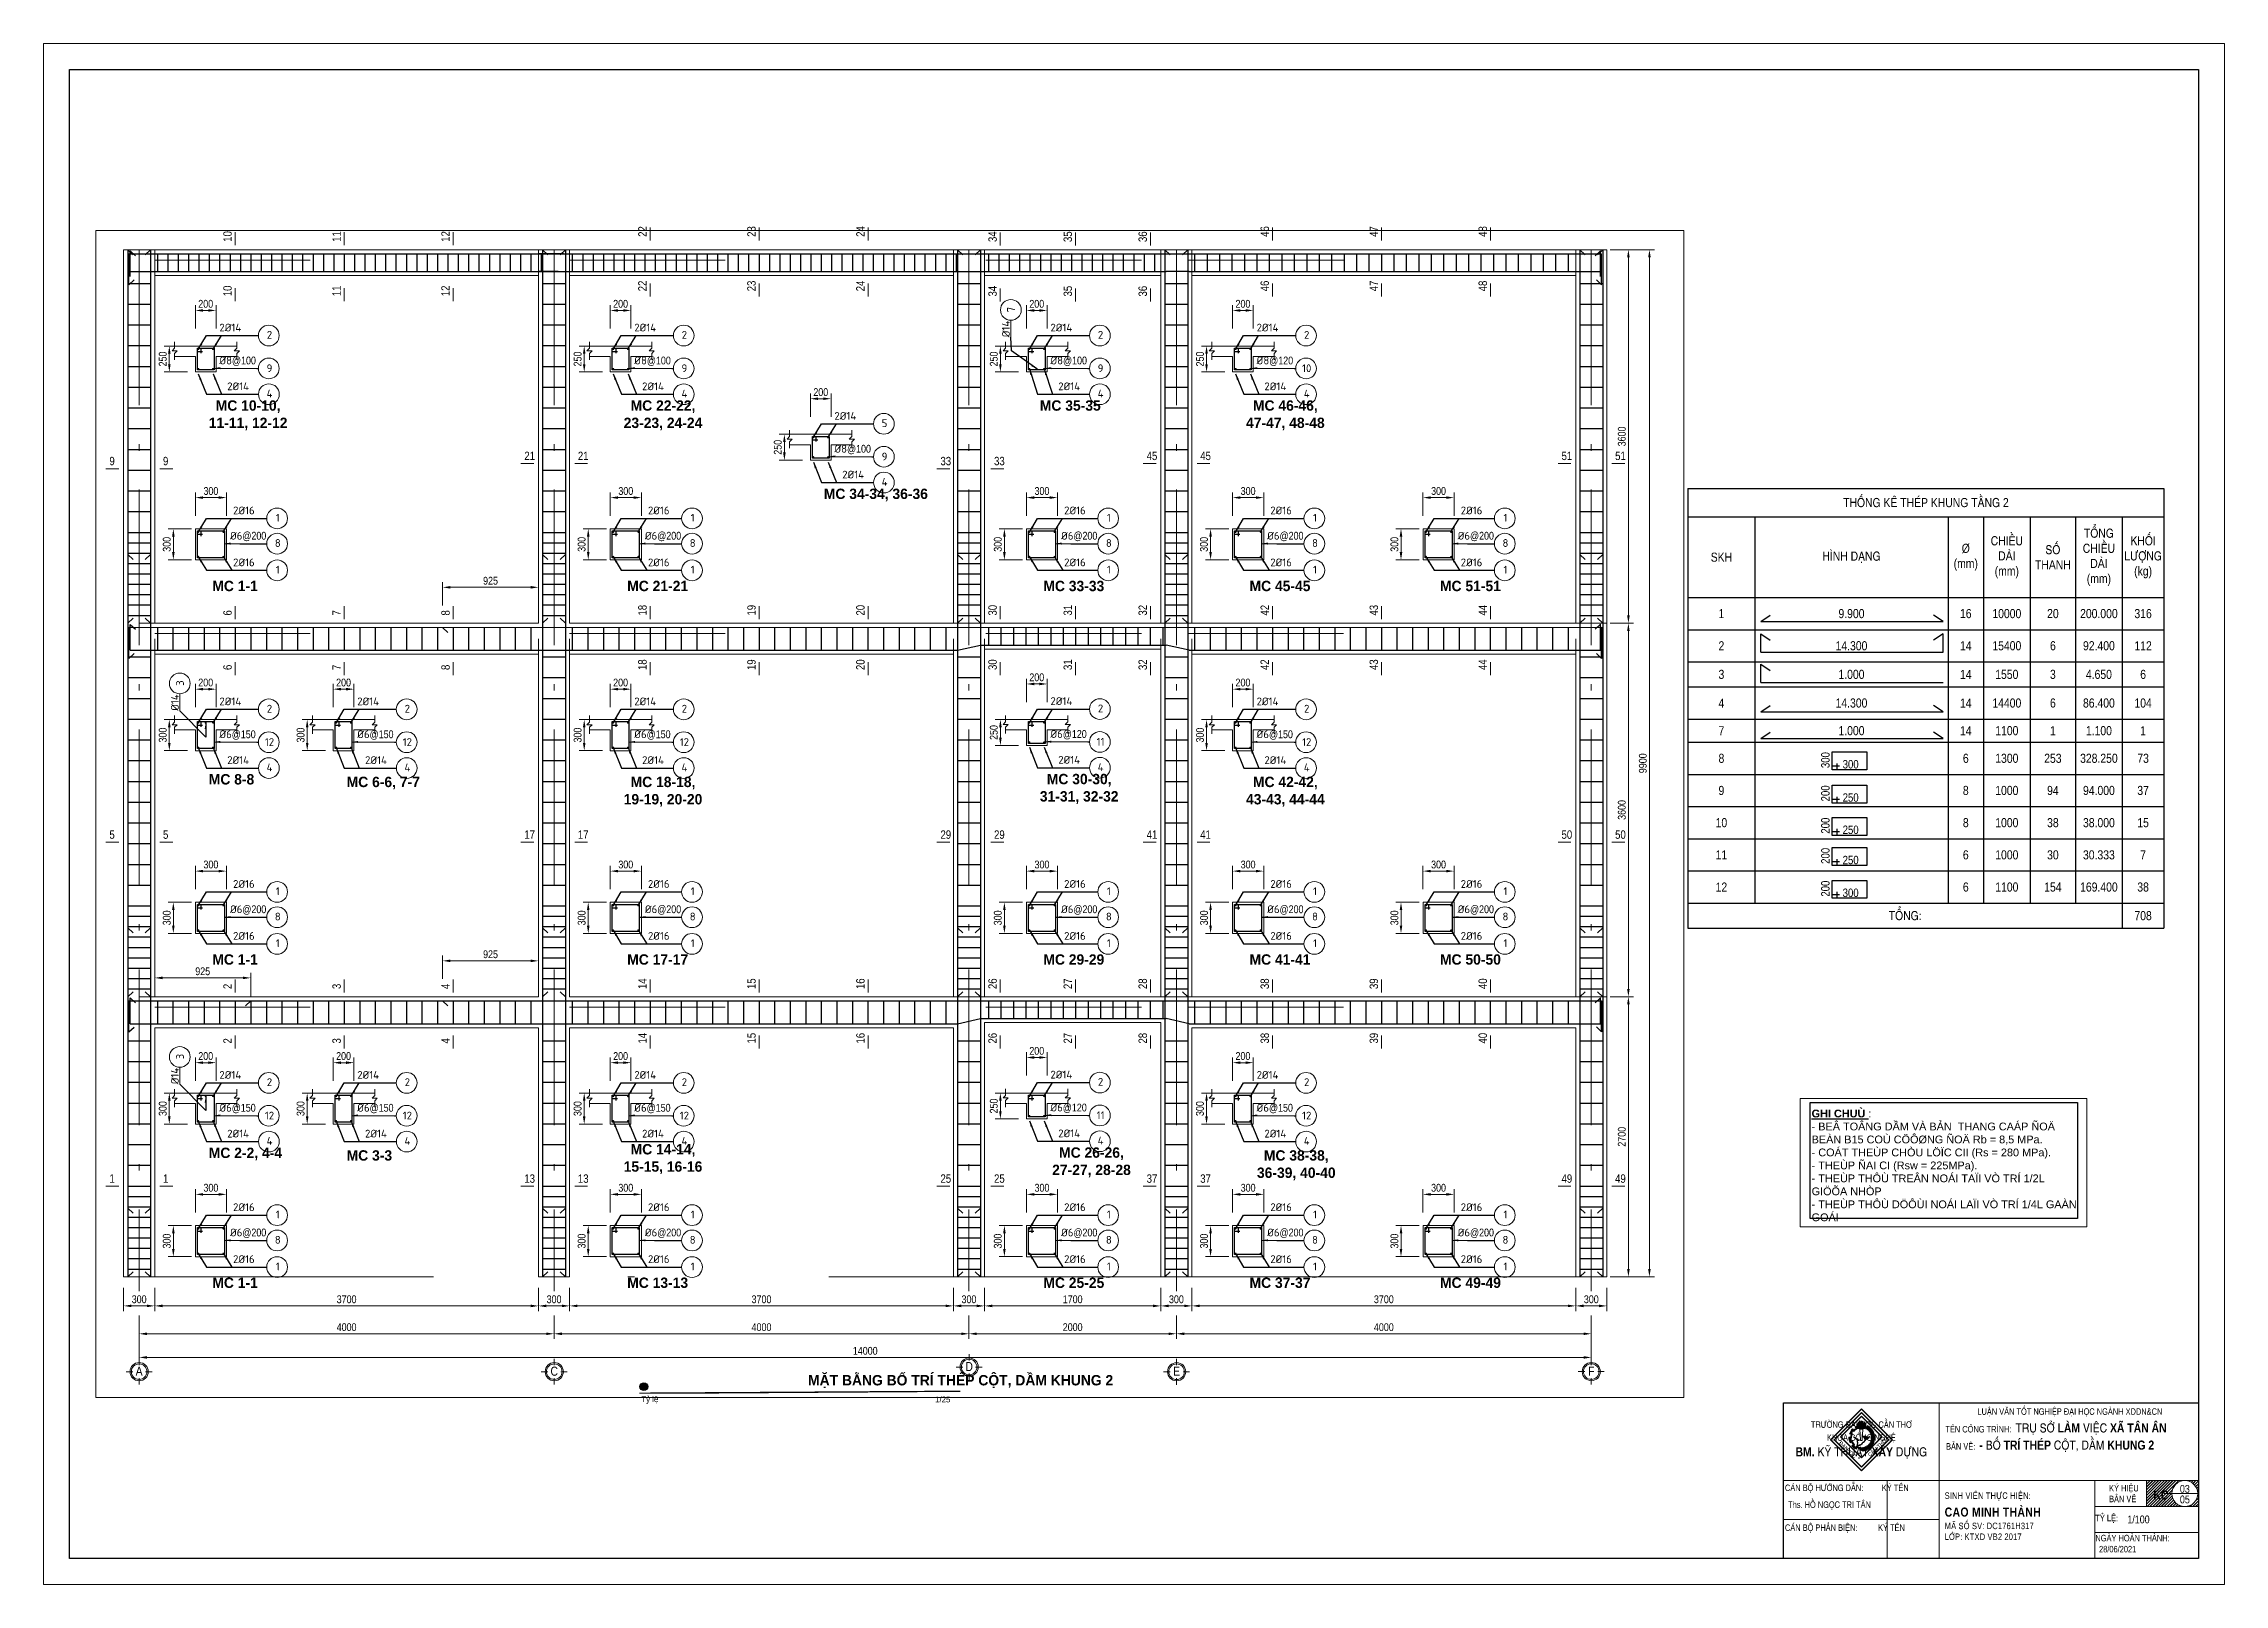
# Paper-space layout 'KC 03 THEP KHUNG 2' of a CAD drawing. Extents: x 0 to 841, y 0 to 594.
# The model-space entities are those that its viewports show. They can reach past a viewport. Long polylines and large blocks are cut down to what shows.
import ezdxf
from ezdxf.enums import TextEntityAlignment as Align

# ---------------------------------------------------------------- set-up
doc = ezdxf.new("R2010")
doc.units = 0
doc.linetypes.add('ACAD_ISO03W100', pattern=[30, 12, -18])
doc.linetypes.add('ACAD_ISO10W100', pattern=[18, 12, -3, 0, -3])
doc.layers.get('0').update_dxf_attribs({"color": 255, "linetype": 'CONTINUOUS'})
doc.layers.get('DEFPOINTS').update_dxf_attribs({"linetype": 'CONTINUOUS'})
for name, color, linetype, lineweight in [('CUA', 20, 'CONTINUOUS', 0), ('Khung MV', 2, 'CONTINUOUS', 9), ('NÉT KHUẤT KC', 4, 'CONTINUOUS', 9), ('NÉT THẤY KC', 7, 'CONTINUOUS', 20), ('NÉT ĐẬM Cốt thép - các nét cần nhấn mạnh', 1, 'CONTINUOUS', 30), ('TEN TRUC', 3, 'CONTINUOUS', 18), ('TEXT NHỎ KC Dim - Ghi chú', 3, 'CONTINUOUS', 18), ('TRUC', 24, 'CONTINUOUS', 0)]:
    doc.layers.add(name, color=color, linetype=linetype, lineweight=lineweight)
for name, color, linetype in [('DIM', 1, 'CONTINUOUS'), ('TAGS', 60, 'CONTINUOUS'), ('TEXT', 7, 'CONTINUOUS'), ('TUONG', 131, 'CONTINUOUS')]:
    doc.layers.add(name, color=color, linetype=linetype)
doc.styles.add('HELVECONDENSE', font='')
doc.styles.add('romans.shx', font='romans.shx', dxfattribs={"width": 0.75, "bigfont": 'vns.shx'})
doc.styles.get("Standard").update_dxf_attribs({"font": '', "height": 25})
doc.styles.add('SWISS-CONDENSE', font='')
doc.styles.add('VNI-HELVE-CONDENSEN', font='')
doc.styles.get('HELVECONDENSE').set_extended_font_data('VNI-Helve-Condense')
doc.styles.get('Standard').set_extended_font_data('VNI-Helve-Condense')
doc.styles.get('SWISS-CONDENSE').set_extended_font_data('VNI-Swiss-Condense')
doc.styles.get('VNI-HELVE-CONDENSEN').set_extended_font_data('VNI-Helve-Condense')
doc.dimstyles.new('Dim THANH', dxfattribs={"dimtxt": 3, "dimasz": 3, "dimexe": 2, "dimexo": 1, "dimgap": 1, "dimtad": 1, "dimtoh": 1, "dimdec": 0, "dimtxsty": 'HELVECONDENSE', "dimcen": 3, "dimclrd": 256, "dimclre": 256, "dimclrt": 256, "dimadec": 0, "dimazin": 0, "dimtfac": 1, "dimtdec": 0, "dimtmove": 0, "dimatfit": 3, "dimfxl": 7, "dimfxlon": 1, "dimlwd": -1, "dimlwe": -1, "dimarcsym": 1})
doc.dimstyles.new('RDSIC', dxfattribs={"dimscale": 2, "dimtxt": 2, "dimasz": 1.2, "dimexe": 1, "dimexo": 0, "dimgap": 0.5, "dimtad": 1, "dimdec": 0, "dimzin": 0, "dimdsep": 46, "dimtxsty": 'romans.shx', "dimblk": 'ARCHTICK', "dimcen": 0.09, "dimdle": 1, "dimclrd": 8, "dimclre": 8, "dimclrt": 3, "dimadec": 0, "dimazin": 0, "dimtfac": 1, "dimtdec": 0, "dimtmove": 0, "dimatfit": 3, "dimfxl": 1, "dimtolj": 1, "dimtzin": 0, "dimarcsym": 0})

psp = doc.layouts.new('KC 03 THEP KHUNG 2')

# ---------------------------------------------------------------- texts
at = {"attachment_point": 1}
for s, insert, char_height, width in [('{\\fVNI-Helve-Condense|b0|i0|c0|p2;\\H1.25003x;  BAÛN VEÕ:  \\fVNI-Helve-Condense|b1|i0|c0|p2;\\H1.4x;- BOÁ TRÍ THEÙP COÄT, DAÀM KHUNG 2}', (732.068, 55.444), 2, 99.19901), ('{\\fVNI-Helve-Condense|b1|i0|c0|p2;KC}', (813.633, 36.183), 3.5, 60), ('{\\fVNI-Helve-Condense|b0|i0|c0|p0;03}', (823.843, 38.331), 3, 60), ('{\\fVNI-Helve-Condense|b0|i0|c0|p2;05}', (823.843, 34.246), 3, 60), ('{\\fVNI-Helve-Condense|b0|i0|c0|p0;1/100}', (803.574, 26.525), 3, 60)]:
    psp.add_mtext(s, dxfattribs=dict(at, insert=insert, char_height=char_height, width=width))
at = {"layer": 'TEXT', "color": 7, "char_height": 4, "attachment_point": 1, "style": 'SWISS-CONDENSE'}
for s, insert in [('\\pxqc;{\\fVNI-Avo|b1|i0|c0|p2;MC 10-10, \\P11-11, 12-12}', (63.7, 456.479)), ('\\pxqc;{\\fVNI-Avo|b1|i0|c0|p2;MC 22-22,\\P23-23, 24-24}', (223.7, 456.479)), ('\\pxqc;{\\fVNI-Avo|b1|i0|c0|p2;MC 35-35}', (384.192, 456.479)), ('\\pxqc;{\\fVNI-Avo|b1|i0|c0|p2;MC 46-46,\\P47-47, 48-48}', (463.7, 456.479)), ('\\pxqc;{\\fVNI-Avo|b1|i0|c0|p2;MC 34-34, 36-36}', (300.885, 422.441)), ('\\pxqc;{\\fVNI-Avo|b1|i0|c0|p2;MC 1-1}', (65.062, 386.91)), ('\\pxqc;{\\fVNI-Avo|b1|i0|c0|p2;MC 21-21}', (225.062, 386.91)), ('\\pxqc;{\\fVNI-Avo|b1|i0|c0|p2;MC 33-33}', (385.554, 386.91)), ('\\pxqc;{\\fVNI-Avo|b1|i0|c0|p2;MC 45-45}', (465.062, 386.91)), ('\\pxqc;{\\fVNI-Avo|b1|i0|c0|p2;MC 51-51}', (538.506, 386.91)), ('\\pxqc;{\\fVNI-Avo|b1|i0|c0|p2;MC 8-8}', (63.7, 312.374)), ('\\pxqc;{\\fVNI-Avo|b1|i0|c0|p2;MC 6-6, 7-7}', (116.862, 311.369)), ('\\pxqc;{\\fVNI-Avo|b1|i0|c0|p2;MC 18-18,\\P19-19, 20-20}', (223.7, 311.369)), ('\\pxqc;{\\fVNI-Avo|b1|i0|c0|p2;MC 30-30,\\P31-31, 32-32}', (384.192, 312.479)), ('\\pxqc;{\\fVNI-Avo|b1|i0|c0|p2;MC 42-42,\\P43-43, 44-44}', (463.7, 311.369)), ('\\pxqc;{\\fVNI-Avo|b1|i0|c0|p2;MC 1-1}', (65.062, 242.91)), ('\\pxqc;{\\fVNI-Avo|b1|i0|c0|p2;MC 17-17}', (225.062, 242.91)), ('\\pxqc;{\\fVNI-Avo|b1|i0|c0|p2;MC 29-29}', (385.554, 242.91)), ('\\pxqc;{\\fVNI-Avo|b1|i0|c0|p2;MC 41-41}', (465.062, 242.91)), ('\\pxqc;{\\fVNI-Avo|b1|i0|c0|p2;MC 50-50}', (538.506, 242.91)), ('\\pxqc;{\\fVNI-Avo|b1|i0|c0|p2;MC 2-2, 4-4}', (63.7, 168.374)), ('\\pxqc;{\\fVNI-Avo|b1|i0|c0|p2;MC 14-14,\\P15-15, 16-16}', (223.7, 169.754)), ('\\pxqc;{\\fVNI-Avo|b1|i0|c0|p2;MC 26-26,\\P27-27, 28-28}', (388.936, 168.479)), ('\\pxqc;{\\fVNI-Avo|b1|i0|c0|p2;MC 3-3}', (116.862, 167.369)), ('\\pxqc;{\\fVNI-Avo|b1|i0|c0|p2;MC 38-38,\\P36-39, 40-40}', (467.913, 167.369)), ('\\pxqc;{\\fVNI-Avo|b1|i0|c0|p2;MC 1-1}', (65.062, 118.29)), ('\\pxqc;{\\fVNI-Avo|b1|i0|c0|p2;MC 13-13}', (225.062, 118.29)), ('\\pxqc;{\\fVNI-Avo|b1|i0|c0|p2;MC 25-25}', (385.554, 118.29)), ('\\pxqc;{\\fVNI-Avo|b1|i0|c0|p2;MC 37-37}', (465.062, 118.29)), ('\\pxqc;{\\fVNI-Avo|b1|i0|c0|p2;MC 49-49}', (538.506, 118.29)), ('\\pxqc;{\\fVNI-Avo|b1|i0|c0|p2;MAËT BAÈNG BOÁ TRÍ THEÙP COÄT, DAÀM KHUNG 2}', (294.8, 80.709))]:
    psp.add_mtext(s, dxfattribs=dict(at, insert=insert))
at = {"layer": 'TEXT', "color": 7, "linetype": 'ByBlock', "char_height": 2.25, "attachment_point": 1, "style": 'SWISS-CONDENSE'}
for s, insert in [('{\\fVNI-Avo|b0|i0|c0|p2;Tyû leä}', (230.54, 72.515)), ('{\\fVNI-Avo|b0|i0|c0|p2;1/25}', (343.815, 72.415))]:
    psp.add_mtext(s, dxfattribs=dict(at, insert=insert))
at = {"layer": 'TEXT NHỎ KC Dim - Ghi chú', "style": 'HELVECONDENSE'}
for s, height, p in [('10', 3.2257, (72.537, 517.615)), ('11', 3.2257, (114.587, 517.615)), ('12', 3.2257, (156.605, 517.615)), ('22', 3.2257, (232.537, 519.509)), ('23', 3.2257, (274.587, 519.509)), ('24', 3.2257, (316.605, 519.509)), ('34', 3.2257, (367.564, 517.509)), ('35', 3.2257, (396.577, 517.509)), ('36', 3.2257, (425.476, 517.509)), ('46', 3.2257, (472.537, 519.509)), ('47', 3.2257, (514.587, 519.509)), ('48', 3.2257, (556.605, 519.509)), ('10', 3.2257, (72.537, 496.615)), ('11', 3.2257, (114.587, 496.615)), ('12', 3.2257, (156.605, 496.615)), ('22', 3.2257, (232.537, 498.509)), ('23', 3.2257, (274.587, 498.509)), ('24', 3.2257, (316.605, 498.509)), ('34', 3.2257, (367.564, 496.509)), ('35', 3.2257, (396.577, 496.509)), ('36', 3.2257, (425.476, 496.509)), ('46', 3.2257, (472.537, 498.509)), ('47', 3.2257, (514.587, 498.509)), ('48', 3.2257, (556.605, 498.509)), ('6', 3.226, (72.537, 373.509)), ('7', 3.226, (114.587, 373.509)), ('8', 3.226, (156.605, 373.509)), ('18', 3.2257, (232.537, 373.509)), ('19', 3.2257, (274.587, 373.509)), ('20', 3.2257, (316.605, 373.509)), ('30', 3.2257, (367.564, 373.509)), ('31', 3.2257, (396.577, 373.509)), ('32', 3.2257, (425.476, 373.509)), ('42', 3.2257, (472.537, 373.509)), ('43', 3.2257, (514.587, 373.509)), ('44', 3.2257, (556.605, 373.509)), ('6', 3.226, (72.537, 352.509)), ('7', 3.226, (114.587, 352.509)), ('8', 3.226, (156.605, 352.509)), ('18', 3.2257, (232.537, 352.509)), ('19', 3.2257, (274.587, 352.509)), ('20', 3.2257, (316.605, 352.509)), ('30', 3.2257, (367.564, 352.509)), ('31', 3.2257, (396.577, 352.509)), ('32', 3.2257, (425.476, 352.509)), ('42', 3.2257, (472.537, 352.509)), ('43', 3.2257, (514.587, 352.509)), ('44', 3.2257, (556.605, 352.509)), ('2', 3.226, (72.537, 229.509)), ('3', 3.226, (114.587, 229.509)), ('4', 3.226, (156.605, 229.509)), ('14', 3.2257, (232.537, 229.509)), ('15', 3.2257, (274.587, 229.509)), ('16', 3.2257, (316.605, 229.509)), ('26', 3.2257, (367.564, 229.509)), ('27', 3.2257, (396.577, 229.509)), ('28', 3.2257, (425.476, 229.509)), ('38', 3.2257, (472.537, 229.509)), ('39', 3.2257, (514.587, 229.509)), ('40', 3.2257, (556.605, 229.509)), ('2', 3.226, (72.537, 208.509)), ('3', 3.226, (114.587, 208.509)), ('4', 3.226, (156.605, 208.509)), ('14', 3.2257, (232.537, 208.509)), ('15', 3.2257, (274.587, 208.509)), ('16', 3.2257, (316.605, 208.509)), ('26', 3.2257, (367.564, 208.509)), ('27', 3.2257, (396.577, 208.509)), ('28', 3.2257, (425.476, 208.509)), ('38', 3.2257, (472.537, 208.509)), ('39', 3.2257, (514.587, 208.509)), ('40', 3.2257, (556.605, 208.509))]:
    psp.add_text(s, height=height, rotation=90, dxfattribs=at).set_placement(p)
for s, height, p in [('9', 3.226, (25.382, 431.456)), ('9', 3.226, (46.039, 431.456)), ('21', 3.2257, (185.382, 433.456)), ('21', 3.2257, (206.039, 433.456)), ('33', 3.2257, (345.874, 431.456)), ('33', 3.2257, (366.531, 431.456)), ('45', 3.2257, (425.382, 433.456)), ('45', 3.2257, (446.039, 433.456)), ('51', 3.2257, (585.382, 433.456)), ('51', 3.2257, (606.039, 433.456)), ('5', 3.226, (25.382, 287.456)), ('5', 3.226, (46.039, 287.456)), ('17', 3.2257, (185.382, 287.456)), ('17', 3.2257, (206.039, 287.456)), ('29', 3.2257, (345.874, 287.456)), ('29', 3.2257, (366.531, 287.456)), ('41', 3.2257, (425.382, 287.456)), ('41', 3.2257, (446.039, 287.456)), ('50', 3.2257, (585.382, 287.456)), ('50', 3.2257, (606.039, 287.456)), ('1', 3.226, (25.382, 154.836)), ('1', 3.226, (46.039, 154.836)), ('13', 3.2257, (185.382, 154.836)), ('13', 3.2257, (206.039, 154.836)), ('25', 3.2257, (345.874, 154.836)), ('25', 3.2257, (366.531, 154.836)), ('37', 3.2257, (425.382, 154.836)), ('37', 3.2257, (446.039, 154.836)), ('49', 3.2257, (585.382, 154.836)), ('49', 3.2257, (606.039, 154.836))]:
    psp.add_text(s, height=height, dxfattribs=at).set_placement(p)
at = {"layer": 'TEXT NHỎ KC Dim - Ghi chú', "attachment_point": 1, "rotation": 90, "style": 'HELVECONDENSE'}
for s, width, gutter_width, insert, char_height in [('\\pxqc;{\\fISOCPEUR|b0|i0|c0|p34;7}', 4.09698, 10, (371.585, 489.43), 3), ('{\\fISOCPEUR|b0|i0|c0|p34;%%C14}', 4.09698, 10, (369.614, 480.778), 3), ('\\pxqc;{\\fISOCPEUR|b0|i0|c0|p34;3}', 4.09698, 10, (51.093, 345.43), 3), ('{\\fISOCPEUR|b0|i0|c0|p34;%%C14}', 4.09698, 10, (49.122, 336.778), 3), ('300', 6.12114, 16.129, (685.511, 314.7), 3.2257), ('200', 6.12114, 16.129, (685.511, 301.864), 3.2257), ('200', 6.12114, 16.129, (685.511, 289.424), 3.2257), ('200', 6.12114, 16.129, (685.511, 277.776), 3.2257), ('200', 6.12114, 16.129, (685.511, 265.138), 3.2257), ('\\pxqc;{\\fISOCPEUR|b0|i0|c0|p34;3}', 4.09698, 10, (51.093, 201.43), 3), ('{\\fISOCPEUR|b0|i0|c0|p34;%%C14}', 4.09698, 10, (49.122, 192.778), 3)]:
    psp.add_mtext_dynamic_manual_height_columns(s, width=width, gutter_width=gutter_width, heights=[0], dxfattribs=dict(at, insert=insert, char_height=char_height))
at = {"layer": 'TEXT NHỎ KC Dim - Ghi chú', "attachment_point": 1, "style": 'HELVECONDENSE'}
for s, width, gutter_width, insert, char_height in [('{\\fISOCPEUR|b0|i0|c0|p34;2%%C14}', 4.09698, 10, (67.789, 486.023), 3), ('\\pxqc;{\\fISOCPEUR|b0|i0|c0|p34;2}', 4.09698, 10, (85.059, 483.214), 3), ('{\\fISOCPEUR|b0|i0|c0|p34;2%%C14}', 4.09698, 10, (227.789, 486.023), 3), ('\\pxqc;{\\fISOCPEUR|b0|i0|c0|p34;2}', 4.09698, 10, (245.059, 483.214), 3), ('{\\fISOCPEUR|b0|i0|c0|p34;2%%C14}', 4.09698, 10, (388.281, 486.023), 3), ('\\pxqc;{\\fISOCPEUR|b0|i0|c0|p34;2}', 4.09698, 10, (405.551, 483.214), 3), ('{\\fISOCPEUR|b0|i0|c0|p34;2%%C14}', 4.09698, 10, (467.789, 486.023), 3), ('\\pxqc;{\\fISOCPEUR|b0|i0|c0|p34;2}', 4.09698, 10, (485.059, 483.214), 3), ('{\\fISOCPEUR|b0|i0|c0|p34;%%C8}@100', 4.09698, 10, (67.789, 473.34), 3), ('{\\fISOCPEUR|b0|i0|c0|p34;%%C8}@100', 4.09698, 10, (227.789, 473.34), 3), ('{\\fISOCPEUR|b0|i0|c0|p34;%%C8}@100', 4.09698, 10, (388.281, 473.34), 3), ('{\\fISOCPEUR|b0|i0|c0|p34;%%C8}@120', 4.09698, 10, (467.789, 473.34), 3), ('{\\fISOCPEUR|b0|i0|c0|p34;2%%C14}', 4.09698, 10, (70.797, 463.383), 3), ('\\pxqc;{\\fISOCPEUR|b0|i0|c0|p34;9}', 4.09698, 10, (85.063, 470.342), 3), ('{\\fISOCPEUR|b0|i0|c0|p34;2%%C14}', 4.09698, 10, (230.797, 463.383), 3), ('\\pxqc;{\\fISOCPEUR|b0|i0|c0|p34;9}', 4.09698, 10, (245.063, 470.342), 3), ('{\\fISOCPEUR|b0|i0|c0|p34;2%%C14}', 4.09698, 10, (391.289, 463.383), 3), ('\\pxqc;{\\fISOCPEUR|b0|i0|c0|p34;9}', 4.09698, 10, (405.555, 470.342), 3), ('{\\fISOCPEUR|b0|i0|c0|p34;2%%C14}', 4.09698, 10, (470.797, 463.383), 3), ('\\pxqc;{\\fISOCPEUR|b0|i0|c0|p34;10}', 4.09698, 10, (485.063, 470.342), 3), ('\\pxqc;{\\fISOCPEUR|b0|i0|c0|p34;4}', 4.09698, 10, (85.076, 460.574), 3), ('\\pxqc;{\\fISOCPEUR|b0|i0|c0|p34;4}', 4.09698, 10, (245.076, 460.574), 3), ('\\pxqc;{\\fISOCPEUR|b0|i0|c0|p34;4}', 4.09698, 10, (405.568, 460.574), 3), ('\\pxqc;{\\fISOCPEUR|b0|i0|c0|p34;4}', 4.09698, 10, (485.076, 460.574), 3), ('{\\fISOCPEUR|b0|i0|c0|p34;2%%C14}', 4.09698, 10, (304.974, 451.984), 3), ('\\pxqc;{\\fISOCPEUR|b0|i0|c0|p34;5}', 4.09698, 10, (322.244, 449.175), 3), ('{\\fISOCPEUR|b0|i0|c0|p34;%%C8}@100', 4.09698, 10, (304.974, 439.301), 3), ('{\\fISOCPEUR|b0|i0|c0|p34;2%%C14}', 4.09698, 10, (307.982, 429.345), 3), ('\\pxqc;{\\fISOCPEUR|b0|i0|c0|p34;9}', 4.09698, 10, (322.248, 436.303), 3), ('\\pxqc;{\\fISOCPEUR|b0|i0|c0|p34;4}', 4.09698, 10, (322.261, 426.535), 3), ('{\\fISOCPEUR|b0|i0|c0|p34;2%%C16}', 4.09698, 10, (73.061, 415.531), 3), ('\\pxqc;{\\fISOCPEUR|b0|i0|c0|p34;1}', 4.09698, 10, (88.254, 412.721), 3), ('{\\fISOCPEUR|b0|i0|c0|p34;2%%C16}', 4.09698, 10, (233.061, 415.531), 3), ('\\pxqc;{\\fISOCPEUR|b0|i0|c0|p34;1}', 4.09698, 10, (248.254, 412.721), 3), ('{\\fISOCPEUR|b0|i0|c0|p34;2%%C16}', 4.09698, 10, (393.553, 415.531), 3), ('\\pxqc;{\\fISOCPEUR|b0|i0|c0|p34;1}', 4.09698, 10, (408.746, 412.721), 3), ('{\\fISOCPEUR|b0|i0|c0|p34;2%%C16}', 4.09698, 10, (473.061, 415.531), 3), ('\\pxqc;{\\fISOCPEUR|b0|i0|c0|p34;1}', 4.09698, 10, (488.254, 412.721), 3), ('{\\fISOCPEUR|b0|i0|c0|p34;2%%C16}', 4.09698, 10, (546.505, 415.531), 3), ('\\pxqc;{\\fISOCPEUR|b0|i0|c0|p34;1}', 4.09698, 10, (561.699, 412.721), 3), ('{\\fISOCPEUR|b0|i0|c0|p34;%%C6}@200', 4.09698, 10, (71.874, 405.775), 3), ('{\\fISOCPEUR|b0|i0|c0|p34;%%C6}@200', 4.09698, 10, (231.874, 405.775), 3), ('{\\fISOCPEUR|b0|i0|c0|p34;%%C6}@200', 4.09698, 10, (392.366, 405.775), 3), ('{\\fISOCPEUR|b0|i0|c0|p34;%%C6}@200', 4.09698, 10, (471.874, 405.775), 3), ('{\\fISOCPEUR|b0|i0|c0|p34;%%C6}@200', 4.09698, 10, (545.319, 405.775), 3), ('{\\fISOCPEUR|b0|i0|c0|p34;2%%C16}', 4.09698, 10, (73.061, 395.505), 3), ('\\pxqc;{\\fISOCPEUR|b0|i0|c0|p34;8}', 4.09698, 10, (88.254, 402.966), 3), ('{\\fISOCPEUR|b0|i0|c0|p34;2%%C16}', 4.09698, 10, (233.061, 395.505), 3), ('\\pxqc;{\\fISOCPEUR|b0|i0|c0|p34;8}', 4.09698, 10, (248.254, 402.966), 3), ('{\\fISOCPEUR|b0|i0|c0|p34;2%%C16}', 4.09698, 10, (393.553, 395.505), 3), ('\\pxqc;{\\fISOCPEUR|b0|i0|c0|p34;8}', 4.09698, 10, (408.746, 402.966), 3), ('{\\fISOCPEUR|b0|i0|c0|p34;2%%C16}', 4.09698, 10, (473.061, 395.505), 3), ('\\pxqc;{\\fISOCPEUR|b0|i0|c0|p34;8}', 4.09698, 10, (488.254, 402.966), 3), ('{\\fISOCPEUR|b0|i0|c0|p34;2%%C16}', 4.09698, 10, (546.505, 395.505), 3), ('\\pxqc;{\\fISOCPEUR|b0|i0|c0|p34;8}', 4.09698, 10, (561.699, 402.966), 3), ('\\pxqc;{\\fISOCPEUR|b0|i0|c0|p34;1}', 4.09698, 10, (88.254, 392.696), 3), ('\\pxqc;{\\fISOCPEUR|b0|i0|c0|p34;1}', 4.09698, 10, (248.254, 392.696), 3), ('\\pxqc;{\\fISOCPEUR|b0|i0|c0|p34;1}', 4.09698, 10, (408.746, 392.696), 3), ('\\pxqc;{\\fISOCPEUR|b0|i0|c0|p34;1}', 4.09698, 10, (488.254, 392.696), 3), ('\\pxqc;{\\fISOCPEUR|b0|i0|c0|p34;1}', 4.09698, 10, (561.699, 392.696), 3), ('{\\fISOCPEUR|b0|i0|c0|p34;2%%C14}', 4.09698, 10, (67.789, 341.917), 3), ('\\pxqc;{\\fISOCPEUR|b0|i0|c0|p34;2}', 4.09698, 10, (85.059, 339.108), 3), ('{\\fISOCPEUR|b0|i0|c0|p34;2%%C14}', 4.09698, 10, (120.951, 341.917), 3), ('\\pxqc;{\\fISOCPEUR|b0|i0|c0|p34;2}', 4.09698, 10, (138.221, 339.108), 3), ('{\\fISOCPEUR|b0|i0|c0|p34;2%%C14}', 4.09698, 10, (227.789, 341.917), 3), ('\\pxqc;{\\fISOCPEUR|b0|i0|c0|p34;2}', 4.09698, 10, (245.059, 339.108), 3), ('{\\fISOCPEUR|b0|i0|c0|p34;2%%C14}', 4.09698, 10, (388.281, 342.023), 3), ('\\pxqc;{\\fISOCPEUR|b0|i0|c0|p34;2}', 4.09698, 10, (405.551, 339.214), 3), ('{\\fISOCPEUR|b0|i0|c0|p34;2%%C14}', 4.09698, 10, (467.789, 341.917), 3), ('\\pxqc;{\\fISOCPEUR|b0|i0|c0|p34;2}', 4.09698, 10, (485.059, 339.108), 3), ('{\\fISOCPEUR|b0|i0|c0|p34;%%C6}@150', 4.09698, 10, (67.789, 329.234), 3), ('{\\fISOCPEUR|b0|i0|c0|p34;%%C6}@150', 4.09698, 10, (120.951, 329.234), 3), ('{\\fISOCPEUR|b0|i0|c0|p34;%%C6}@150', 4.09698, 10, (227.789, 329.234), 3), ('{\\fISOCPEUR|b0|i0|c0|p34;%%C6}@120', 4.09698, 10, (388.281, 329.34), 3), ('{\\fISOCPEUR|b0|i0|c0|p34;%%C6}@150', 4.09698, 10, (467.789, 329.234), 3), ('\\pxqc;{\\fISOCPEUR|b0|i0|c0|p34;12}', 4.09698, 10, (85.063, 326.236), 3), ('\\pxqc;{\\fISOCPEUR|b0|i0|c0|p34;12}', 4.09698, 10, (138.225, 326.236), 3), ('\\pxqc;{\\fISOCPEUR|b0|i0|c0|p34;12}', 4.09698, 10, (245.063, 326.236), 3), ('\\pxqc;{\\fISOCPEUR|b0|i0|c0|p34;11}', 4.09698, 10, (405.555, 326.342), 3), ('\\pxqc;{\\fISOCPEUR|b0|i0|c0|p34;12}', 4.09698, 10, (485.063, 326.236), 3), ('{\\fISOCPEUR|b0|i0|c0|p34;2%%C14}', 4.09698, 10, (70.797, 319.278), 3), ('\\pxqc;{\\fISOCPEUR|b0|i0|c0|p34;4}', 4.09698, 10, (85.076, 316.469), 3), ('{\\fISOCPEUR|b0|i0|c0|p34;2%%C14}', 4.09698, 10, (123.959, 319.278), 3), ('\\pxqc;{\\fISOCPEUR|b0|i0|c0|p34;4}', 4.09698, 10, (138.238, 316.469), 3), ('{\\fISOCPEUR|b0|i0|c0|p34;2%%C14}', 4.09698, 10, (230.797, 319.278), 3), ('\\pxqc;{\\fISOCPEUR|b0|i0|c0|p34;4}', 4.09698, 10, (245.076, 316.469), 3), ('{\\fISOCPEUR|b0|i0|c0|p34;2%%C14}', 4.09698, 10, (391.289, 319.383), 3), ('\\pxqc;{\\fISOCPEUR|b0|i0|c0|p34;4}', 4.09698, 10, (405.568, 316.574), 3), ('{\\fISOCPEUR|b0|i0|c0|p34;2%%C14}', 4.09698, 10, (470.797, 319.278), 3), ('\\pxqc;{\\fISOCPEUR|b0|i0|c0|p34;4}', 4.09698, 10, (485.076, 316.469), 3), ('300', 6.12114, 16.129, (693.787, 317.801), 3.2257), ('250', 6.12114, 16.129, (693.787, 304.965), 3.2257), ('250', 6.12114, 16.129, (693.787, 292.525), 3.2257), ('250', 6.12114, 16.129, (693.787, 280.877), 3.2257), ('{\\fISOCPEUR|b0|i0|c0|p34;2%%C16}', 4.09698, 10, (73.061, 271.531), 3), ('{\\fISOCPEUR|b0|i0|c0|p34;2%%C16}', 4.09698, 10, (233.061, 271.531), 3), ('{\\fISOCPEUR|b0|i0|c0|p34;2%%C16}', 4.09698, 10, (393.553, 271.531), 3), ('{\\fISOCPEUR|b0|i0|c0|p34;2%%C16}', 4.09698, 10, (473.061, 271.531), 3), ('{\\fISOCPEUR|b0|i0|c0|p34;2%%C16}', 4.09698, 10, (546.505, 271.531), 3), ('{\\fISOCPEUR|b0|i0|c0|p34;%%C6}@200', 4.09698, 10, (71.874, 261.775), 3), ('\\pxqc;{\\fISOCPEUR|b0|i0|c0|p34;1}', 4.09698, 10, (88.254, 268.721), 3), ('{\\fISOCPEUR|b0|i0|c0|p34;%%C6}@200', 4.09698, 10, (231.874, 261.775), 3), ('\\pxqc;{\\fISOCPEUR|b0|i0|c0|p34;1}', 4.09698, 10, (248.254, 268.721), 3), ('{\\fISOCPEUR|b0|i0|c0|p34;%%C6}@200', 4.09698, 10, (392.366, 261.775), 3), ('\\pxqc;{\\fISOCPEUR|b0|i0|c0|p34;1}', 4.09698, 10, (408.746, 268.721), 3), ('{\\fISOCPEUR|b0|i0|c0|p34;%%C6}@200', 4.09698, 10, (471.874, 261.775), 3), ('\\pxqc;{\\fISOCPEUR|b0|i0|c0|p34;1}', 4.09698, 10, (488.254, 268.721), 3), ('{\\fISOCPEUR|b0|i0|c0|p34;%%C6}@200', 4.09698, 10, (545.319, 261.775), 3), ('\\pxqc;{\\fISOCPEUR|b0|i0|c0|p34;1}', 4.09698, 10, (561.699, 268.721), 3), ('300', 6.12114, 16.129, (693.787, 268.24), 3.2257), ('\\pxqc;{\\fISOCPEUR|b0|i0|c0|p34;8}', 4.09698, 10, (88.254, 258.966), 3), ('\\pxqc;{\\fISOCPEUR|b0|i0|c0|p34;8}', 4.09698, 10, (248.254, 258.966), 3), ('\\pxqc;{\\fISOCPEUR|b0|i0|c0|p34;8}', 4.09698, 10, (408.746, 258.966), 3), ('\\pxqc;{\\fISOCPEUR|b0|i0|c0|p34;8}', 4.09698, 10, (488.254, 258.966), 3), ('\\pxqc;{\\fISOCPEUR|b0|i0|c0|p34;8}', 4.09698, 10, (561.699, 258.966), 3), ('{\\fISOCPEUR|b0|i0|c0|p34;2%%C16}', 4.09698, 10, (73.061, 251.505), 3), ('\\pxqc;{\\fISOCPEUR|b0|i0|c0|p34;1}', 4.09698, 10, (88.254, 248.696), 3), ('{\\fISOCPEUR|b0|i0|c0|p34;2%%C16}', 4.09698, 10, (233.061, 251.505), 3), ('\\pxqc;{\\fISOCPEUR|b0|i0|c0|p34;1}', 4.09698, 10, (248.254, 248.696), 3), ('{\\fISOCPEUR|b0|i0|c0|p34;2%%C16}', 4.09698, 10, (393.553, 251.505), 3), ('\\pxqc;{\\fISOCPEUR|b0|i0|c0|p34;1}', 4.09698, 10, (408.746, 248.696), 3), ('{\\fISOCPEUR|b0|i0|c0|p34;2%%C16}', 4.09698, 10, (473.061, 251.505), 3), ('\\pxqc;{\\fISOCPEUR|b0|i0|c0|p34;1}', 4.09698, 10, (488.254, 248.696), 3), ('{\\fISOCPEUR|b0|i0|c0|p34;2%%C16}', 4.09698, 10, (546.505, 251.505), 3), ('\\pxqc;{\\fISOCPEUR|b0|i0|c0|p34;1}', 4.09698, 10, (561.699, 248.696), 3), ('{\\fISOCPEUR|b0|i0|c0|p34;2%%C14}', 4.09698, 10, (67.789, 197.917), 3), ('\\pxqc;{\\fISOCPEUR|b0|i0|c0|p34;2}', 4.09698, 10, (85.059, 195.108), 3), ('{\\fISOCPEUR|b0|i0|c0|p34;2%%C14}', 4.09698, 10, (120.951, 197.917), 3), ('\\pxqc;{\\fISOCPEUR|b0|i0|c0|p34;2}', 4.09698, 10, (138.221, 195.108), 3), ('{\\fISOCPEUR|b0|i0|c0|p34;2%%C14}', 4.09698, 10, (227.789, 197.917), 3), ('\\pxqc;{\\fISOCPEUR|b0|i0|c0|p34;2}', 4.09698, 10, (245.059, 195.108), 3), ('{\\fISOCPEUR|b0|i0|c0|p34;2%%C14}', 4.09698, 10, (388.281, 198.023), 3), ('\\pxqc;{\\fISOCPEUR|b0|i0|c0|p34;2}', 4.09698, 10, (405.551, 195.214), 3), ('{\\fISOCPEUR|b0|i0|c0|p34;2%%C14}', 4.09698, 10, (467.789, 197.917), 3), ('\\pxqc;{\\fISOCPEUR|b0|i0|c0|p34;2}', 4.09698, 10, (485.059, 195.108), 3), ('{\\fISOCPEUR|b0|i0|c0|p34;%%C6}@150', 4.09698, 10, (67.789, 185.234), 3), ('{\\fISOCPEUR|b0|i0|c0|p34;%%C6}@150', 4.09698, 10, (120.951, 185.234), 3), ('{\\fISOCPEUR|b0|i0|c0|p34;%%C6}@150', 4.09698, 10, (227.789, 185.234), 3), ('{\\fISOCPEUR|b0|i0|c0|p34;%%C6}@120', 4.09698, 10, (388.281, 185.34), 3), ('{\\fISOCPEUR|b0|i0|c0|p34;%%C6}@150', 4.09698, 10, (467.789, 185.234), 3), ('\\pxqc;{\\fISOCPEUR|b0|i0|c0|p34;12}', 4.09698, 10, (85.063, 182.236), 3), ('\\pxqc;{\\fISOCPEUR|b0|i0|c0|p34;12}', 4.09698, 10, (138.225, 182.236), 3), ('\\pxqc;{\\fISOCPEUR|b0|i0|c0|p34;12}', 4.09698, 10, (245.063, 182.236), 3), ('\\pxqc;{\\fISOCPEUR|b0|i0|c0|p34;11}', 4.09698, 10, (405.555, 182.342), 3), ('\\pxqc;{\\fISOCPEUR|b0|i0|c0|p34;12}', 4.09698, 10, (485.063, 182.236), 3), ('{\\fISOCPEUR|b0|i0|c0|p34;2%%C14}', 4.09698, 10, (70.797, 175.278), 3), ('\\pxqc;{\\fISOCPEUR|b0|i0|c0|p34;4}', 4.09698, 10, (85.076, 172.469), 3), ('{\\fISOCPEUR|b0|i0|c0|p34;2%%C14}', 4.09698, 10, (123.959, 175.278), 3), ('\\pxqc;{\\fISOCPEUR|b0|i0|c0|p34;4}', 4.09698, 10, (138.238, 172.469), 3), ('{\\fISOCPEUR|b0|i0|c0|p34;2%%C14}', 4.09698, 10, (230.797, 175.278), 3), ('\\pxqc;{\\fISOCPEUR|b0|i0|c0|p34;4}', 4.09698, 10, (245.076, 172.469), 3), ('{\\fISOCPEUR|b0|i0|c0|p34;2%%C14}', 4.09698, 10, (391.289, 175.383), 3), ('\\pxqc;{\\fISOCPEUR|b0|i0|c0|p34;4}', 4.09698, 10, (405.568, 172.574), 3), ('{\\fISOCPEUR|b0|i0|c0|p34;2%%C14}', 4.09698, 10, (470.797, 175.278), 3), ('\\pxqc;{\\fISOCPEUR|b0|i0|c0|p34;4}', 4.09698, 10, (485.076, 172.469), 3), ('{\\fISOCPEUR|b0|i0|c0|p34;2%%C16}', 4.09698, 10, (73.061, 146.911), 3), ('\\pxqc;{\\fISOCPEUR|b0|i0|c0|p34;1}', 4.09698, 10, (88.254, 144.102), 3), ('{\\fISOCPEUR|b0|i0|c0|p34;2%%C16}', 4.09698, 10, (233.061, 146.911), 3), ('\\pxqc;{\\fISOCPEUR|b0|i0|c0|p34;1}', 4.09698, 10, (248.254, 144.102), 3), ('{\\fISOCPEUR|b0|i0|c0|p34;2%%C16}', 4.09698, 10, (393.553, 146.911), 3), ('\\pxqc;{\\fISOCPEUR|b0|i0|c0|p34;1}', 4.09698, 10, (408.746, 144.102), 3), ('{\\fISOCPEUR|b0|i0|c0|p34;2%%C16}', 4.09698, 10, (473.061, 146.911), 3), ('\\pxqc;{\\fISOCPEUR|b0|i0|c0|p34;1}', 4.09698, 10, (488.254, 144.102), 3), ('{\\fISOCPEUR|b0|i0|c0|p34;2%%C16}', 4.09698, 10, (546.505, 146.911), 3), ('\\pxqc;{\\fISOCPEUR|b0|i0|c0|p34;1}', 4.09698, 10, (561.699, 144.102), 3), ('{\\fISOCPEUR|b0|i0|c0|p34;%%C6}@200', 4.09698, 10, (71.874, 137.156), 3), ('{\\fISOCPEUR|b0|i0|c0|p34;%%C6}@200', 4.09698, 10, (231.874, 137.156), 3), ('{\\fISOCPEUR|b0|i0|c0|p34;%%C6}@200', 4.09698, 10, (392.366, 137.156), 3), ('{\\fISOCPEUR|b0|i0|c0|p34;%%C6}@200', 4.09698, 10, (471.874, 137.156), 3), ('{\\fISOCPEUR|b0|i0|c0|p34;%%C6}@200', 4.09698, 10, (545.319, 137.156), 3), ('{\\fISOCPEUR|b0|i0|c0|p34;2%%C16}', 4.09698, 10, (73.061, 126.885), 3), ('\\pxqc;{\\fISOCPEUR|b0|i0|c0|p34;8}', 4.09698, 10, (88.254, 134.346), 3), ('{\\fISOCPEUR|b0|i0|c0|p34;2%%C16}', 4.09698, 10, (233.061, 126.885), 3), ('\\pxqc;{\\fISOCPEUR|b0|i0|c0|p34;8}', 4.09698, 10, (248.254, 134.346), 3), ('{\\fISOCPEUR|b0|i0|c0|p34;2%%C16}', 4.09698, 10, (393.553, 126.885), 3), ('\\pxqc;{\\fISOCPEUR|b0|i0|c0|p34;8}', 4.09698, 10, (408.746, 134.346), 3), ('{\\fISOCPEUR|b0|i0|c0|p34;2%%C16}', 4.09698, 10, (473.061, 126.885), 3), ('\\pxqc;{\\fISOCPEUR|b0|i0|c0|p34;8}', 4.09698, 10, (488.254, 134.346), 3), ('{\\fISOCPEUR|b0|i0|c0|p34;2%%C16}', 4.09698, 10, (546.505, 126.885), 3), ('\\pxqc;{\\fISOCPEUR|b0|i0|c0|p34;8}', 4.09698, 10, (561.699, 134.346), 3), ('\\pxqc;{\\fISOCPEUR|b0|i0|c0|p34;1}', 4.09698, 10, (88.254, 124.076), 3), ('\\pxqc;{\\fISOCPEUR|b0|i0|c0|p34;1}', 4.09698, 10, (248.254, 124.076), 3), ('\\pxqc;{\\fISOCPEUR|b0|i0|c0|p34;1}', 4.09698, 10, (408.746, 124.076), 3), ('\\pxqc;{\\fISOCPEUR|b0|i0|c0|p34;1}', 4.09698, 10, (488.254, 124.076), 3), ('\\pxqc;{\\fISOCPEUR|b0|i0|c0|p34;1}', 4.09698, 10, (561.699, 124.076), 3)]:
    psp.add_mtext_dynamic_manual_height_columns(s, width=width, gutter_width=gutter_width, heights=[0], dxfattribs=dict(at, insert=insert, char_height=char_height))

msp = doc.modelspace()

# ---------------------------------------------------------------- texts
at = {"layer": 'TEXT', "color": 7, "linetype": 'Continuous', "ltscale": 50, "insert": (-66117.043, -82684.722), "char_height": 600, "width": 20737.72977, "attachment_point": 1}
msp.add_mtext('{\\fVNI-Helve|b1|i0|c0|p2;\\LGHI CHUÙ\\fVNI-Helve|b0|i0|c0|p2;\\l :\\P- BEÂ TOÂNG D\\fArial|b0|i0|c0|p34;ẦM VÀ BẢN  THANG \\fVNI-Helve|b0|i0|c0|p2;CAÁP ÑOÄ \\PBEÀN B15 COÙ CÖÔØNG ÑOÄ Rb = 8,5 MPa.\\P- COÁT THEÙP CHÒU LÖÏC CII (Rs = 280 MPa).\\P- THEÙP ÑAI CI (Rsw = 225MPa).\\P- THEÙP THÔÙ TREÂN NOÁI TAÏI VÒ TRÍ 1/2L GIÖÕA NHÒP\\P- THEÙP THÔÙ DÖÔÙI NOÁI LAÏI VÒ TRÍ 1/4L GAÀN GOÁI}', dxfattribs=at)

# ---------------------------------------------------------------- blocks, each defined once
blk = doc.blocks.new('*T1483')
at = {"layer": 'TEXT NHỎ KC Dim - Ghi chú', "color": 0, "linetype": 'ByBlock', "lineweight": -2, "transparency": 16777216}
for p, q in [((0, 0), (183.53, 0)), ((0, 0), (0, -169.57)), ((183.53, 0), (183.53, -169.57)), ((0, -11), (183.53, -11)), ((25.78, -11), (25.78, -159.9)), ((100.33, -11), (100.33, -159.9)), ((113.94, -11), (113.94, -159.9)), ((131.99, -11), (131.99, -159.9)), ((149.45, -11), (149.45, -159.9)), ((167.5, -11), (167.5, -169.57)), ((0, -42.07), (183.53, -42.07)), ((0, -54.47), (183.53, -54.47)), ((0, -66.88), (183.53, -66.88)), ((0, -76.55), (183.53, -76.55)), ((0, -88.96), (183.53, -88.96)), ((0, -97.86), (183.53, -97.86)), ((0, -110.27), (183.53, -110.27)), ((0, -122.68), (183.53, -122.68)), ((0, -135.08), (183.53, -135.08)), ((0, -147.49), (183.53, -147.49)), ((0, -159.9), (183.53, -159.9)), ((0, -169.57), (183.53, -169.57))]:
    blk.add_line(p, q, dxfattribs=at)
at = {"layer": 'TEXT NHỎ KC Dim - Ghi chú', "color": 0, "transparency": 16777216, "char_height": 3.5, "attachment_point": 5, "style": 'HELVECONDENSE'}
for s, insert, width in [('THOÁNG KEÂ THEÙP KHUNG TAÀNG 2', (91.77, -5.5), 180.532), ('TOÅNG CHIEÀU DAØI (mm)', (158.47, -26.53), 15.0477), ('SKH', (12.89, -26.53), 22.7824), ('HÌNH DAÏNG', (63.05, -26.53), 71.5433), ('þ (mm)', (107.13, -26.53), 10.6098), ('CHIEÀU DAØI (mm)', (122.96, -26.53), 15.0585), ('SOÁ THANH', (140.72, -26.53), 14.454), ('KHOÁI LÖÔÏNG (kg)', (175.51, -26.53), 13.0364), ('1', (12.89, -48.27), 22.7824), ('9.900', (63.05, -48.27), 71.5433), ('16', (107.13, -48.27), 10.6098), ('10000', (122.96, -48.27), 15.0585), ('20', (140.72, -48.27), 14.454), ('200.000', (158.47, -48.27), 15.0477), ('316', (175.51, -48.27), 13.0364), ('14.300', (63.05, -60.68), 71.5433), ('15400', (122.96, -60.68), 15.0585), ('6', (140.72, -60.68), 14.454), ('92.400', (158.47, -60.68), 15.0477), ('2', (12.89, -60.68), 22.7824), ('14', (107.13, -60.68), 10.6098), ('112', (175.51, -60.68), 13.0364), ('3', (12.89, -71.71), 22.7824), ('1.000', (63.05, -71.71), 71.5433), ('14', (107.13, -71.71), 10.6098), ('1550', (122.96, -71.71), 15.0585), ('3', (140.72, -71.71), 14.454), ('4.650', (158.47, -71.71), 15.0477), ('6', (175.51, -71.71), 13.0364), ('4', (12.89, -82.75), 22.7824), ('14.300', (63.05, -82.75), 71.5433), ('14', (107.13, -82.75), 10.6098), ('14400', (122.96, -82.75), 15.0585), ('6', (140.72, -82.75), 14.454), ('86.400', (158.47, -82.75), 15.0477), ('104', (175.51, -82.75), 13.0364), ('7', (12.89, -93.41), 22.7824), ('1.000', (63.05, -93.41), 71.5433), ('14', (107.13, -93.41), 10.6098), ('1100', (122.96, -93.41), 15.0585), ('1', (140.72, -93.41), 14.454), ('1.100', (158.47, -93.41), 15.0477), ('1', (175.51, -93.41), 13.0364), ('8', (12.89, -104.06), 22.7824), ('6', (107.13, -104.06), 10.6098), ('1300', (122.96, -104.06), 15.0585), ('253', (140.72, -104.06), 14.454), ('328.250', (158.47, -104.06), 15.0477), ('73', (175.51, -104.06), 13.0364), ('9', (12.89, -116.47), 22.7824), ('8', (107.13, -116.47), 10.6098), ('1000', (122.96, -116.47), 15.0585), ('94', (140.72, -116.47), 14.454), ('94.000', (158.47, -116.47), 15.0477), ('37', (175.51, -116.47), 13.0364), ('10', (12.89, -128.88), 22.7824), ('8', (107.13, -128.88), 10.6098), ('1000', (122.96, -128.88), 15.0585), ('38', (140.72, -128.88), 14.454), ('38.000', (158.47, -128.88), 15.0477), ('15', (175.51, -128.88), 13.0364), ('11', (12.89, -141.29), 22.7824), ('6', (107.13, -141.29), 10.6098), ('1000', (122.96, -141.29), 15.0585), ('30', (140.72, -141.29), 14.454), ('30.333', (158.47, -141.29), 15.0477), ('7', (175.51, -141.29), 13.0364), ('12', (12.89, -153.7), 22.7824), ('6', (107.13, -153.7), 10.6098), ('1100', (122.96, -153.7), 15.0585), ('154', (140.72, -153.7), 14.454), ('169.400', (158.47, -153.7), 15.0477), ('38', (175.51, -153.7), 13.0364), ('TOÅNG:', (83.75, -164.73), 164.4957), ('708', (175.51, -164.73), 13.0364)]:
    blk.add_mtext(s, dxfattribs=dict(at, insert=insert, width=width))
blk = doc.blocks.new('*D2011')
at = {"layer": 'DEFPOINTS', "color": 0, "transparency": 16777216}
for p in [(70.51, 150.36), (58.51, 138.34), (70.51, 138.34)]:
    blk.add_point(p, dxfattribs=at)
at = {"layer": 'TEXT NHỎ KC Dim - Ghi chú', "transparency": 16777216}
for p, q in [((58.51, 143.36), (58.51, 152.36)), ((70.51, 143.36), (70.51, 152.36)), ((61.51, 150.36), (67.51, 150.36))]:
    blk.add_line(p, q, dxfattribs=at)
for points in [[(61.51, 150.86), (61.51, 149.86), (58.51, 150.36)], [(67.51, 150.86), (67.51, 149.86), (70.51, 150.36)]]:
    blk.add_solid(points, dxfattribs=at)
at = {"layer": 'TEXT NHỎ KC Dim - Ghi chú', "transparency": 16777216, "insert": (64.51, 152.89), "char_height": 3, "attachment_point": 5, "style": 'HELVECONDENSE'}
blk.add_mtext('300', dxfattribs=at)
blk = doc.blocks.new('*D2012')
at = {"layer": 'DEFPOINTS', "color": 0, "transparency": 16777216}
for p in [(58.51, 138.34), (50.03, 126.34), (58.51, 126.34)]:
    blk.add_point(p, dxfattribs=at)
at = {"layer": 'TEXT NHỎ KC Dim - Ghi chú', "transparency": 16777216}
for p, q in [((57.03, 138.34), (48.03, 138.34)), ((50.03, 135.34), (50.03, 129.34)), ((57.03, 126.34), (48.03, 126.34))]:
    blk.add_line(p, q, dxfattribs=at)
for points in [[(49.53, 135.34), (50.53, 135.34), (50.03, 138.34)], [(49.53, 129.34), (50.53, 129.34), (50.03, 126.34)]]:
    blk.add_solid(points, dxfattribs=at)
at = {"layer": 'TEXT NHỎ KC Dim - Ghi chú', "transparency": 16777216, "insert": (47.5, 132.34), "char_height": 3, "attachment_point": 5, "rotation": 90, "style": 'HELVECONDENSE'}
blk.add_mtext('300', dxfattribs=at)
blk = doc.blocks.new('_ArchTick')
at = {"layer": 'CUA', "color": 0, "const_width": 0.15}
blk.add_lwpolyline([(-0.5, -0.5), (0.5, 0.5)], dxfattribs=at)
blk = doc.blocks.new('*D2013')
at = {"layer": 'DEFPOINTS', "color": 0, "transparency": 16777216}
for p in [(70.51, 274.98), (58.51, 262.96), (70.51, 262.96)]:
    blk.add_point(p, dxfattribs=at)
at = {"layer": 'TEXT NHỎ KC Dim - Ghi chú', "transparency": 16777216}
for p, q in [((58.51, 267.98), (58.51, 276.98)), ((61.51, 274.98), (67.51, 274.98)), ((70.51, 267.98), (70.51, 276.98))]:
    blk.add_line(p, q, dxfattribs=at)
for points in [[(61.51, 275.48), (61.51, 274.48), (58.51, 274.98)], [(67.51, 275.48), (67.51, 274.48), (70.51, 274.98)]]:
    blk.add_solid(points, dxfattribs=at)
at = {"layer": 'TEXT NHỎ KC Dim - Ghi chú', "transparency": 16777216, "insert": (64.51, 277.51), "char_height": 3, "attachment_point": 5, "style": 'HELVECONDENSE'}
blk.add_mtext('300', dxfattribs=at)
blk = doc.blocks.new('*D2014')
at = {"layer": 'DEFPOINTS', "color": 0, "transparency": 16777216}
for p in [(58.51, 262.96), (50.03, 250.96), (58.51, 250.96)]:
    blk.add_point(p, dxfattribs=at)
at = {"layer": 'TEXT NHỎ KC Dim - Ghi chú', "transparency": 16777216}
for p, q in [((57.03, 262.96), (48.03, 262.96)), ((50.03, 259.96), (50.03, 253.96)), ((57.03, 250.96), (48.03, 250.96))]:
    blk.add_line(p, q, dxfattribs=at)
for points in [[(49.53, 259.96), (50.53, 259.96), (50.03, 262.96)], [(49.53, 253.96), (50.53, 253.96), (50.03, 250.96)]]:
    blk.add_solid(points, dxfattribs=at)
at = {"layer": 'TEXT NHỎ KC Dim - Ghi chú', "transparency": 16777216, "insert": (47.5, 256.96), "char_height": 3, "attachment_point": 5, "rotation": 90, "style": 'HELVECONDENSE'}
blk.add_mtext('300', dxfattribs=at)
blk = doc.blocks.new('*D2015')
at = {"layer": 'DEFPOINTS', "color": 0, "transparency": 16777216}
for p in [(70.51, 418.98), (58.51, 406.96), (70.51, 406.96)]:
    blk.add_point(p, dxfattribs=at)
at = {"layer": 'TEXT NHỎ KC Dim - Ghi chú', "transparency": 16777216}
for p, q in [((58.51, 411.98), (58.51, 420.98)), ((70.51, 411.98), (70.51, 420.98)), ((61.51, 418.98), (67.51, 418.98))]:
    blk.add_line(p, q, dxfattribs=at)
for points in [[(61.51, 419.48), (61.51, 418.48), (58.51, 418.98)], [(67.51, 419.48), (67.51, 418.48), (70.51, 418.98)]]:
    blk.add_solid(points, dxfattribs=at)
at = {"layer": 'TEXT NHỎ KC Dim - Ghi chú', "transparency": 16777216, "insert": (64.51, 421.51), "char_height": 3, "attachment_point": 5, "style": 'HELVECONDENSE'}
blk.add_mtext('300', dxfattribs=at)
blk = doc.blocks.new('*D2016')
at = {"layer": 'DEFPOINTS', "color": 0, "transparency": 16777216}
for p in [(58.51, 406.96), (50.03, 394.96), (58.51, 394.96)]:
    blk.add_point(p, dxfattribs=at)
at = {"layer": 'TEXT NHỎ KC Dim - Ghi chú', "transparency": 16777216}
for p, q in [((57.03, 406.96), (48.03, 406.96)), ((50.03, 403.96), (50.03, 397.96)), ((57.03, 394.96), (48.03, 394.96))]:
    blk.add_line(p, q, dxfattribs=at)
for points in [[(49.53, 403.96), (50.53, 403.96), (50.03, 406.96)], [(49.53, 397.96), (50.53, 397.96), (50.03, 394.96)]]:
    blk.add_solid(points, dxfattribs=at)
at = {"layer": 'TEXT NHỎ KC Dim - Ghi chú', "transparency": 16777216, "insert": (47.5, 400.96), "char_height": 3, "attachment_point": 5, "rotation": 90, "style": 'HELVECONDENSE'}
blk.add_mtext('300', dxfattribs=at)
blk = doc.blocks.new('*D2017')
at = {"layer": 'DEFPOINTS', "color": 0, "transparency": 16777216}
for p in [(48.48, 189.42), (58.51, 189.42), (58.51, 177.42)]:
    blk.add_point(p, dxfattribs=at)
at = {"layer": 'TEXT NHỎ KC Dim - Ghi chú', "transparency": 16777216}
for p, q in [((55.48, 189.42), (46.48, 189.42)), ((48.48, 180.42), (48.48, 186.42)), ((55.48, 177.42), (46.48, 177.42))]:
    blk.add_line(p, q, dxfattribs=at)
for points in [[(47.98, 186.42), (48.98, 186.42), (48.48, 189.42)], [(47.98, 180.42), (48.98, 180.42), (48.48, 177.42)]]:
    blk.add_solid(points, dxfattribs=at)
at = {"layer": 'TEXT NHỎ KC Dim - Ghi chú', "transparency": 16777216, "insert": (45.95, 183.42), "char_height": 3, "attachment_point": 5, "rotation": 90, "style": 'HELVECONDENSE'}
blk.add_mtext('300', dxfattribs=at)
blk = doc.blocks.new('*D2018')
at = {"layer": 'DEFPOINTS', "color": 0, "transparency": 16777216}
for p in [(66.51, 201.13), (58.51, 185.42), (66.51, 185.42)]:
    blk.add_point(p, dxfattribs=at)
at = {"layer": 'TEXT NHỎ KC Dim - Ghi chú', "transparency": 16777216}
for p, q in [((58.51, 194.13), (58.51, 203.13)), ((66.51, 194.13), (66.51, 203.13)), ((61.51, 201.13), (63.51, 201.13))]:
    blk.add_line(p, q, dxfattribs=at)
for points in [[(61.51, 201.63), (61.51, 200.63), (58.51, 201.13)], [(63.51, 201.63), (63.51, 200.63), (66.51, 201.13)]]:
    blk.add_solid(points, dxfattribs=at)
at = {"layer": 'TEXT NHỎ KC Dim - Ghi chú', "transparency": 16777216, "insert": (62.51, 203.67), "char_height": 3, "attachment_point": 5, "style": 'HELVECONDENSE'}
blk.add_mtext('200', dxfattribs=at)
blk = doc.blocks.new('*D2019')
at = {"layer": 'DEFPOINTS', "color": 0, "transparency": 16777216}
for p in [(101.65, 189.42), (111.67, 189.42), (111.67, 177.42)]:
    blk.add_point(p, dxfattribs=at)
at = {"layer": 'TEXT NHỎ KC Dim - Ghi chú', "transparency": 16777216}
for p, q in [((108.65, 189.42), (99.65, 189.42)), ((101.65, 180.42), (101.65, 186.42)), ((108.65, 177.42), (99.65, 177.42))]:
    blk.add_line(p, q, dxfattribs=at)
for points in [[(101.15, 186.42), (102.15, 186.42), (101.65, 189.42)], [(101.15, 180.42), (102.15, 180.42), (101.65, 177.42)]]:
    blk.add_solid(points, dxfattribs=at)
at = {"layer": 'TEXT NHỎ KC Dim - Ghi chú', "transparency": 16777216, "insert": (99.11, 183.42), "char_height": 3, "attachment_point": 5, "rotation": 90, "style": 'HELVECONDENSE'}
blk.add_mtext('300', dxfattribs=at)
blk = doc.blocks.new('*D2020')
at = {"layer": 'DEFPOINTS', "color": 0, "transparency": 16777216}
for p in [(119.67, 201.13), (111.67, 185.42), (119.67, 185.42)]:
    blk.add_point(p, dxfattribs=at)
at = {"layer": 'TEXT NHỎ KC Dim - Ghi chú', "transparency": 16777216}
for p, q in [((111.67, 194.13), (111.67, 203.13)), ((119.67, 194.13), (119.67, 203.13)), ((114.67, 201.13), (116.67, 201.13))]:
    blk.add_line(p, q, dxfattribs=at)
for points in [[(114.67, 201.63), (114.67, 200.63), (111.67, 201.13)], [(116.67, 201.63), (116.67, 200.63), (119.67, 201.13)]]:
    blk.add_solid(points, dxfattribs=at)
at = {"layer": 'TEXT NHỎ KC Dim - Ghi chú', "transparency": 16777216, "insert": (115.67, 203.67), "char_height": 3, "attachment_point": 5, "style": 'HELVECONDENSE'}
blk.add_mtext('200', dxfattribs=at)
blk = doc.blocks.new('*D2021')
at = {"layer": 'DEFPOINTS', "color": 0, "transparency": 16777216}
for p in [(101.65, 333.42), (111.67, 333.42), (111.67, 321.42)]:
    blk.add_point(p, dxfattribs=at)
at = {"layer": 'TEXT NHỎ KC Dim - Ghi chú', "transparency": 16777216}
for p, q in [((108.65, 333.42), (99.65, 333.42)), ((101.65, 324.42), (101.65, 330.42)), ((108.65, 321.42), (99.65, 321.42))]:
    blk.add_line(p, q, dxfattribs=at)
for points in [[(101.15, 330.42), (102.15, 330.42), (101.65, 333.42)], [(101.15, 324.42), (102.15, 324.42), (101.65, 321.42)]]:
    blk.add_solid(points, dxfattribs=at)
at = {"layer": 'TEXT NHỎ KC Dim - Ghi chú', "transparency": 16777216, "insert": (99.11, 327.42), "char_height": 3, "attachment_point": 5, "rotation": 90, "style": 'HELVECONDENSE'}
blk.add_mtext('300', dxfattribs=at)
blk = doc.blocks.new('*D2022')
at = {"layer": 'DEFPOINTS', "color": 0, "transparency": 16777216}
for p in [(119.67, 345.13), (111.67, 329.42), (119.67, 329.42)]:
    blk.add_point(p, dxfattribs=at)
at = {"layer": 'TEXT NHỎ KC Dim - Ghi chú', "transparency": 16777216}
for p, q in [((111.67, 338.13), (111.67, 347.13)), ((114.67, 345.13), (116.67, 345.13)), ((119.67, 338.13), (119.67, 347.13))]:
    blk.add_line(p, q, dxfattribs=at)
for points in [[(114.67, 345.63), (114.67, 344.63), (111.67, 345.13)], [(116.67, 345.63), (116.67, 344.63), (119.67, 345.13)]]:
    blk.add_solid(points, dxfattribs=at)
at = {"layer": 'TEXT NHỎ KC Dim - Ghi chú', "transparency": 16777216, "insert": (115.67, 347.67), "char_height": 3, "attachment_point": 5, "style": 'HELVECONDENSE'}
blk.add_mtext('200', dxfattribs=at)
blk = doc.blocks.new('*D2023')
at = {"layer": 'DEFPOINTS', "color": 0, "transparency": 16777216}
for p in [(48.48, 477.42), (58.51, 477.42), (58.51, 467.42)]:
    blk.add_point(p, dxfattribs=at)
at = {"layer": 'TEXT NHỎ KC Dim - Ghi chú', "transparency": 16777216}
for p, q in [((55.48, 477.42), (46.48, 477.42)), ((48.48, 470.42), (48.48, 474.42)), ((55.48, 467.42), (46.48, 467.42))]:
    blk.add_line(p, q, dxfattribs=at)
for points in [[(47.98, 474.42), (48.98, 474.42), (48.48, 477.42)], [(47.98, 470.42), (48.98, 470.42), (48.48, 467.42)]]:
    blk.add_solid(points, dxfattribs=at)
at = {"layer": 'TEXT NHỎ KC Dim - Ghi chú', "transparency": 16777216, "insert": (45.95, 472.42), "char_height": 3, "attachment_point": 5, "rotation": 90, "style": 'HELVECONDENSE'}
blk.add_mtext('250', dxfattribs=at)
blk = doc.blocks.new('*D2024')
at = {"layer": 'DEFPOINTS', "color": 0, "transparency": 16777216}
for p in [(66.51, 491.13), (58.51, 475.42), (66.51, 475.42)]:
    blk.add_point(p, dxfattribs=at)
at = {"layer": 'TEXT NHỎ KC Dim - Ghi chú', "transparency": 16777216}
for p, q in [((58.51, 484.13), (58.51, 493.13)), ((61.51, 491.13), (63.51, 491.13)), ((66.51, 484.13), (66.51, 493.13))]:
    blk.add_line(p, q, dxfattribs=at)
for points in [[(61.51, 491.63), (61.51, 490.63), (58.51, 491.13)], [(63.51, 491.63), (63.51, 490.63), (66.51, 491.13)]]:
    blk.add_solid(points, dxfattribs=at)
at = {"layer": 'TEXT NHỎ KC Dim - Ghi chú', "transparency": 16777216, "insert": (62.51, 493.67), "char_height": 3, "attachment_point": 5, "style": 'HELVECONDENSE'}
blk.add_mtext('200', dxfattribs=at)
blk = doc.blocks.new('*D2025')
at = {"layer": 'DEFPOINTS', "color": 0, "transparency": 16777216}
for p in [(230.51, 150.36), (218.51, 138.34), (230.51, 138.34)]:
    blk.add_point(p, dxfattribs=at)
at = {"layer": 'TEXT NHỎ KC Dim - Ghi chú', "transparency": 16777216}
for p, q in [((218.51, 143.36), (218.51, 152.36)), ((230.51, 143.36), (230.51, 152.36)), ((221.51, 150.36), (227.51, 150.36))]:
    blk.add_line(p, q, dxfattribs=at)
for points in [[(221.51, 150.86), (221.51, 149.86), (218.51, 150.36)], [(227.51, 150.86), (227.51, 149.86), (230.51, 150.36)]]:
    blk.add_solid(points, dxfattribs=at)
at = {"layer": 'TEXT NHỎ KC Dim - Ghi chú', "transparency": 16777216, "insert": (224.51, 152.89), "char_height": 3, "attachment_point": 5, "style": 'HELVECONDENSE'}
blk.add_mtext('300', dxfattribs=at)
blk = doc.blocks.new('*D2026')
at = {"layer": 'DEFPOINTS', "color": 0, "transparency": 16777216}
for p in [(218.51, 138.34), (210.03, 126.34), (218.51, 126.34)]:
    blk.add_point(p, dxfattribs=at)
at = {"layer": 'TEXT NHỎ KC Dim - Ghi chú', "transparency": 16777216}
for p, q in [((217.03, 138.34), (208.03, 138.34)), ((210.03, 135.34), (210.03, 129.34)), ((217.03, 126.34), (208.03, 126.34))]:
    blk.add_line(p, q, dxfattribs=at)
for points in [[(209.53, 135.34), (210.53, 135.34), (210.03, 138.34)], [(209.53, 129.34), (210.53, 129.34), (210.03, 126.34)]]:
    blk.add_solid(points, dxfattribs=at)
at = {"layer": 'TEXT NHỎ KC Dim - Ghi chú', "transparency": 16777216, "insert": (207.5, 132.34), "char_height": 3, "attachment_point": 5, "rotation": 90, "style": 'HELVECONDENSE'}
blk.add_mtext('300', dxfattribs=at)
blk = doc.blocks.new('*D2027')
at = {"layer": 'DEFPOINTS', "color": 0, "transparency": 16777216}
for p in [(391, 150.36), (379, 138.34), (391, 138.34)]:
    blk.add_point(p, dxfattribs=at)
at = {"layer": 'TEXT NHỎ KC Dim - Ghi chú', "transparency": 16777216}
for p, q in [((379, 143.36), (379, 152.36)), ((391, 143.36), (391, 152.36)), ((382, 150.36), (388, 150.36))]:
    blk.add_line(p, q, dxfattribs=at)
for points in [[(382, 150.86), (382, 149.86), (379, 150.36)], [(388, 150.86), (388, 149.86), (391, 150.36)]]:
    blk.add_solid(points, dxfattribs=at)
at = {"layer": 'TEXT NHỎ KC Dim - Ghi chú', "transparency": 16777216, "insert": (385, 152.89), "char_height": 3, "attachment_point": 5, "style": 'HELVECONDENSE'}
blk.add_mtext('300', dxfattribs=at)
blk = doc.blocks.new('*D2028')
at = {"layer": 'DEFPOINTS', "color": 0, "transparency": 16777216}
for p in [(379, 138.34), (370.52, 126.34), (379, 126.34)]:
    blk.add_point(p, dxfattribs=at)
at = {"layer": 'TEXT NHỎ KC Dim - Ghi chú', "transparency": 16777216}
for p, q in [((377.52, 138.34), (368.52, 138.34)), ((370.52, 135.34), (370.52, 129.34)), ((377.52, 126.34), (368.52, 126.34))]:
    blk.add_line(p, q, dxfattribs=at)
for points in [[(370.02, 135.34), (371.02, 135.34), (370.52, 138.34)], [(370.02, 129.34), (371.02, 129.34), (370.52, 126.34)]]:
    blk.add_solid(points, dxfattribs=at)
at = {"layer": 'TEXT NHỎ KC Dim - Ghi chú', "transparency": 16777216, "insert": (367.99, 132.34), "char_height": 3, "attachment_point": 5, "rotation": 90, "style": 'HELVECONDENSE'}
blk.add_mtext('300', dxfattribs=at)
blk = doc.blocks.new('*D2029')
at = {"layer": 'DEFPOINTS', "color": 0, "transparency": 16777216}
for p in [(470.51, 150.36), (458.51, 138.34), (470.51, 138.34)]:
    blk.add_point(p, dxfattribs=at)
at = {"layer": 'TEXT NHỎ KC Dim - Ghi chú', "transparency": 16777216}
for p, q in [((458.51, 143.36), (458.51, 152.36)), ((470.51, 143.36), (470.51, 152.36)), ((461.51, 150.36), (467.51, 150.36))]:
    blk.add_line(p, q, dxfattribs=at)
for points in [[(461.51, 150.86), (461.51, 149.86), (458.51, 150.36)], [(467.51, 150.86), (467.51, 149.86), (470.51, 150.36)]]:
    blk.add_solid(points, dxfattribs=at)
at = {"layer": 'TEXT NHỎ KC Dim - Ghi chú', "transparency": 16777216, "insert": (464.51, 152.89), "char_height": 3, "attachment_point": 5, "style": 'HELVECONDENSE'}
blk.add_mtext('300', dxfattribs=at)
blk = doc.blocks.new('*D2030')
at = {"layer": 'DEFPOINTS', "color": 0, "transparency": 16777216}
for p in [(458.51, 138.34), (450.03, 126.34), (458.51, 126.34)]:
    blk.add_point(p, dxfattribs=at)
at = {"layer": 'TEXT NHỎ KC Dim - Ghi chú', "transparency": 16777216}
for p, q in [((457.03, 138.34), (448.03, 138.34)), ((450.03, 135.34), (450.03, 129.34)), ((457.03, 126.34), (448.03, 126.34))]:
    blk.add_line(p, q, dxfattribs=at)
for points in [[(449.53, 135.34), (450.53, 135.34), (450.03, 138.34)], [(449.53, 129.34), (450.53, 129.34), (450.03, 126.34)]]:
    blk.add_solid(points, dxfattribs=at)
at = {"layer": 'TEXT NHỎ KC Dim - Ghi chú', "transparency": 16777216, "insert": (447.5, 132.34), "char_height": 3, "attachment_point": 5, "rotation": 90, "style": 'HELVECONDENSE'}
blk.add_mtext('300', dxfattribs=at)
blk = doc.blocks.new('*D2031')
at = {"layer": 'DEFPOINTS', "color": 0, "transparency": 16777216}
for p in [(543.95, 150.36), (531.95, 138.34), (543.95, 138.34)]:
    blk.add_point(p, dxfattribs=at)
at = {"layer": 'TEXT NHỎ KC Dim - Ghi chú', "transparency": 16777216}
for p, q in [((531.95, 143.36), (531.95, 152.36)), ((543.95, 143.36), (543.95, 152.36)), ((534.95, 150.36), (540.95, 150.36))]:
    blk.add_line(p, q, dxfattribs=at)
for points in [[(534.95, 150.86), (534.95, 149.86), (531.95, 150.36)], [(540.95, 150.86), (540.95, 149.86), (543.95, 150.36)]]:
    blk.add_solid(points, dxfattribs=at)
at = {"layer": 'TEXT NHỎ KC Dim - Ghi chú', "transparency": 16777216, "insert": (537.95, 152.89), "char_height": 3, "attachment_point": 5, "style": 'HELVECONDENSE'}
blk.add_mtext('300', dxfattribs=at)
blk = doc.blocks.new('*D2032')
at = {"layer": 'DEFPOINTS', "color": 0, "transparency": 16777216}
for p in [(531.95, 138.34), (523.47, 126.34), (531.95, 126.34)]:
    blk.add_point(p, dxfattribs=at)
at = {"layer": 'TEXT NHỎ KC Dim - Ghi chú', "transparency": 16777216}
for p, q in [((530.47, 138.34), (521.47, 138.34)), ((523.47, 135.34), (523.47, 129.34)), ((530.47, 126.34), (521.47, 126.34))]:
    blk.add_line(p, q, dxfattribs=at)
for points in [[(522.97, 135.34), (523.97, 135.34), (523.47, 138.34)], [(522.97, 129.34), (523.97, 129.34), (523.47, 126.34)]]:
    blk.add_solid(points, dxfattribs=at)
at = {"layer": 'TEXT NHỎ KC Dim - Ghi chú', "transparency": 16777216, "insert": (520.94, 132.34), "char_height": 3, "attachment_point": 5, "rotation": 90, "style": 'HELVECONDENSE'}
blk.add_mtext('300', dxfattribs=at)
blk = doc.blocks.new('*D2033')
at = {"layer": 'DEFPOINTS', "color": 0, "transparency": 16777216}
for p in [(543.95, 274.98), (531.95, 262.96), (543.95, 262.96)]:
    blk.add_point(p, dxfattribs=at)
at = {"layer": 'TEXT NHỎ KC Dim - Ghi chú', "transparency": 16777216}
for p, q in [((531.95, 267.98), (531.95, 276.98)), ((534.95, 274.98), (540.95, 274.98)), ((543.95, 267.98), (543.95, 276.98))]:
    blk.add_line(p, q, dxfattribs=at)
for points in [[(534.95, 275.48), (534.95, 274.48), (531.95, 274.98)], [(540.95, 275.48), (540.95, 274.48), (543.95, 274.98)]]:
    blk.add_solid(points, dxfattribs=at)
at = {"layer": 'TEXT NHỎ KC Dim - Ghi chú', "transparency": 16777216, "insert": (537.95, 277.51), "char_height": 3, "attachment_point": 5, "style": 'HELVECONDENSE'}
blk.add_mtext('300', dxfattribs=at)
blk = doc.blocks.new('*D2034')
at = {"layer": 'DEFPOINTS', "color": 0, "transparency": 16777216}
for p in [(531.95, 262.96), (523.47, 250.96), (531.95, 250.96)]:
    blk.add_point(p, dxfattribs=at)
at = {"layer": 'TEXT NHỎ KC Dim - Ghi chú', "transparency": 16777216}
for p, q in [((530.47, 262.96), (521.47, 262.96)), ((523.47, 259.96), (523.47, 253.96)), ((530.47, 250.96), (521.47, 250.96))]:
    blk.add_line(p, q, dxfattribs=at)
for points in [[(522.97, 259.96), (523.97, 259.96), (523.47, 262.96)], [(522.97, 253.96), (523.97, 253.96), (523.47, 250.96)]]:
    blk.add_solid(points, dxfattribs=at)
at = {"layer": 'TEXT NHỎ KC Dim - Ghi chú', "transparency": 16777216, "insert": (520.94, 256.96), "char_height": 3, "attachment_point": 5, "rotation": 90, "style": 'HELVECONDENSE'}
blk.add_mtext('300', dxfattribs=at)
blk = doc.blocks.new('*D2035')
at = {"layer": 'DEFPOINTS', "color": 0, "transparency": 16777216}
for p in [(470.51, 274.98), (458.51, 262.96), (470.51, 262.96)]:
    blk.add_point(p, dxfattribs=at)
at = {"layer": 'TEXT NHỎ KC Dim - Ghi chú', "transparency": 16777216}
for p, q in [((458.51, 267.98), (458.51, 276.98)), ((461.51, 274.98), (467.51, 274.98)), ((470.51, 267.98), (470.51, 276.98))]:
    blk.add_line(p, q, dxfattribs=at)
for points in [[(461.51, 275.48), (461.51, 274.48), (458.51, 274.98)], [(467.51, 275.48), (467.51, 274.48), (470.51, 274.98)]]:
    blk.add_solid(points, dxfattribs=at)
at = {"layer": 'TEXT NHỎ KC Dim - Ghi chú', "transparency": 16777216, "insert": (464.51, 277.51), "char_height": 3, "attachment_point": 5, "style": 'HELVECONDENSE'}
blk.add_mtext('300', dxfattribs=at)
blk = doc.blocks.new('*D2036')
at = {"layer": 'DEFPOINTS', "color": 0, "transparency": 16777216}
for p in [(458.51, 262.96), (450.03, 250.96), (458.51, 250.96)]:
    blk.add_point(p, dxfattribs=at)
at = {"layer": 'TEXT NHỎ KC Dim - Ghi chú', "transparency": 16777216}
for p, q in [((457.03, 262.96), (448.03, 262.96)), ((450.03, 259.96), (450.03, 253.96)), ((457.03, 250.96), (448.03, 250.96))]:
    blk.add_line(p, q, dxfattribs=at)
for points in [[(449.53, 259.96), (450.53, 259.96), (450.03, 262.96)], [(449.53, 253.96), (450.53, 253.96), (450.03, 250.96)]]:
    blk.add_solid(points, dxfattribs=at)
at = {"layer": 'TEXT NHỎ KC Dim - Ghi chú', "transparency": 16777216, "insert": (447.5, 256.96), "char_height": 3, "attachment_point": 5, "rotation": 90, "style": 'HELVECONDENSE'}
blk.add_mtext('300', dxfattribs=at)
blk = doc.blocks.new('*D2037')
at = {"layer": 'DEFPOINTS', "color": 0, "transparency": 16777216}
for p in [(391, 274.98), (379, 262.96), (391, 262.96)]:
    blk.add_point(p, dxfattribs=at)
at = {"layer": 'TEXT NHỎ KC Dim - Ghi chú', "transparency": 16777216}
for p, q in [((379, 267.98), (379, 276.98)), ((382, 274.98), (388, 274.98)), ((391, 267.98), (391, 276.98))]:
    blk.add_line(p, q, dxfattribs=at)
for points in [[(382, 275.48), (382, 274.48), (379, 274.98)], [(388, 275.48), (388, 274.48), (391, 274.98)]]:
    blk.add_solid(points, dxfattribs=at)
at = {"layer": 'TEXT NHỎ KC Dim - Ghi chú', "transparency": 16777216, "insert": (385, 277.51), "char_height": 3, "attachment_point": 5, "style": 'HELVECONDENSE'}
blk.add_mtext('300', dxfattribs=at)
blk = doc.blocks.new('*D2038')
at = {"layer": 'DEFPOINTS', "color": 0, "transparency": 16777216}
for p in [(379, 262.96), (370.52, 250.96), (379, 250.96)]:
    blk.add_point(p, dxfattribs=at)
at = {"layer": 'TEXT NHỎ KC Dim - Ghi chú', "transparency": 16777216}
for p, q in [((377.52, 262.96), (368.52, 262.96)), ((370.52, 259.96), (370.52, 253.96)), ((377.52, 250.96), (368.52, 250.96))]:
    blk.add_line(p, q, dxfattribs=at)
for points in [[(370.02, 259.96), (371.02, 259.96), (370.52, 262.96)], [(370.02, 253.96), (371.02, 253.96), (370.52, 250.96)]]:
    blk.add_solid(points, dxfattribs=at)
at = {"layer": 'TEXT NHỎ KC Dim - Ghi chú', "transparency": 16777216, "insert": (367.99, 256.96), "char_height": 3, "attachment_point": 5, "rotation": 90, "style": 'HELVECONDENSE'}
blk.add_mtext('300', dxfattribs=at)
blk = doc.blocks.new('*D2039')
at = {"layer": 'DEFPOINTS', "color": 0, "transparency": 16777216}
for p in [(230.51, 274.98), (218.51, 262.96), (230.51, 262.96)]:
    blk.add_point(p, dxfattribs=at)
at = {"layer": 'TEXT NHỎ KC Dim - Ghi chú', "transparency": 16777216}
for p, q in [((218.51, 267.98), (218.51, 276.98)), ((221.51, 274.98), (227.51, 274.98)), ((230.51, 267.98), (230.51, 276.98))]:
    blk.add_line(p, q, dxfattribs=at)
for points in [[(221.51, 275.48), (221.51, 274.48), (218.51, 274.98)], [(227.51, 275.48), (227.51, 274.48), (230.51, 274.98)]]:
    blk.add_solid(points, dxfattribs=at)
at = {"layer": 'TEXT NHỎ KC Dim - Ghi chú', "transparency": 16777216, "insert": (224.51, 277.51), "char_height": 3, "attachment_point": 5, "style": 'HELVECONDENSE'}
blk.add_mtext('300', dxfattribs=at)
blk = doc.blocks.new('*D2040')
at = {"layer": 'DEFPOINTS', "color": 0, "transparency": 16777216}
for p in [(218.51, 262.96), (210.03, 250.96), (218.51, 250.96)]:
    blk.add_point(p, dxfattribs=at)
at = {"layer": 'TEXT NHỎ KC Dim - Ghi chú', "transparency": 16777216}
for p, q in [((217.03, 262.96), (208.03, 262.96)), ((210.03, 259.96), (210.03, 253.96)), ((217.03, 250.96), (208.03, 250.96))]:
    blk.add_line(p, q, dxfattribs=at)
for points in [[(209.53, 259.96), (210.53, 259.96), (210.03, 262.96)], [(209.53, 253.96), (210.53, 253.96), (210.03, 250.96)]]:
    blk.add_solid(points, dxfattribs=at)
at = {"layer": 'TEXT NHỎ KC Dim - Ghi chú', "transparency": 16777216, "insert": (207.5, 256.96), "char_height": 3, "attachment_point": 5, "rotation": 90, "style": 'HELVECONDENSE'}
blk.add_mtext('300', dxfattribs=at)
blk = doc.blocks.new('*D2041')
at = {"layer": 'DEFPOINTS', "color": 0, "transparency": 16777216}
for p in [(230.51, 418.98), (218.51, 406.96), (230.51, 406.96)]:
    blk.add_point(p, dxfattribs=at)
at = {"layer": 'TEXT NHỎ KC Dim - Ghi chú', "transparency": 16777216}
for p, q in [((218.51, 411.98), (218.51, 420.98)), ((230.51, 411.98), (230.51, 420.98)), ((221.51, 418.98), (227.51, 418.98))]:
    blk.add_line(p, q, dxfattribs=at)
for points in [[(221.51, 419.48), (221.51, 418.48), (218.51, 418.98)], [(227.51, 419.48), (227.51, 418.48), (230.51, 418.98)]]:
    blk.add_solid(points, dxfattribs=at)
at = {"layer": 'TEXT NHỎ KC Dim - Ghi chú', "transparency": 16777216, "insert": (224.51, 421.51), "char_height": 3, "attachment_point": 5, "style": 'HELVECONDENSE'}
blk.add_mtext('300', dxfattribs=at)
blk = doc.blocks.new('*D2042')
at = {"layer": 'DEFPOINTS', "color": 0, "transparency": 16777216}
for p in [(218.51, 406.96), (210.03, 394.96), (218.51, 394.96)]:
    blk.add_point(p, dxfattribs=at)
at = {"layer": 'TEXT NHỎ KC Dim - Ghi chú', "transparency": 16777216}
for p, q in [((217.03, 406.96), (208.03, 406.96)), ((210.03, 403.96), (210.03, 397.96)), ((217.03, 394.96), (208.03, 394.96))]:
    blk.add_line(p, q, dxfattribs=at)
for points in [[(209.53, 403.96), (210.53, 403.96), (210.03, 406.96)], [(209.53, 397.96), (210.53, 397.96), (210.03, 394.96)]]:
    blk.add_solid(points, dxfattribs=at)
at = {"layer": 'TEXT NHỎ KC Dim - Ghi chú', "transparency": 16777216, "insert": (207.5, 400.96), "char_height": 3, "attachment_point": 5, "rotation": 90, "style": 'HELVECONDENSE'}
blk.add_mtext('300', dxfattribs=at)
blk = doc.blocks.new('*D2043')
at = {"layer": 'DEFPOINTS', "color": 0, "transparency": 16777216}
for p in [(391, 418.98), (379, 406.96), (391, 406.96)]:
    blk.add_point(p, dxfattribs=at)
at = {"layer": 'TEXT NHỎ KC Dim - Ghi chú', "transparency": 16777216}
for p, q in [((379, 411.98), (379, 420.98)), ((391, 411.98), (391, 420.98)), ((382, 418.98), (388, 418.98))]:
    blk.add_line(p, q, dxfattribs=at)
for points in [[(382, 419.48), (382, 418.48), (379, 418.98)], [(388, 419.48), (388, 418.48), (391, 418.98)]]:
    blk.add_solid(points, dxfattribs=at)
at = {"layer": 'TEXT NHỎ KC Dim - Ghi chú', "transparency": 16777216, "insert": (385, 421.51), "char_height": 3, "attachment_point": 5, "style": 'HELVECONDENSE'}
blk.add_mtext('300', dxfattribs=at)
blk = doc.blocks.new('*D2044')
at = {"layer": 'DEFPOINTS', "color": 0, "transparency": 16777216}
for p in [(379, 406.96), (370.52, 394.96), (379, 394.96)]:
    blk.add_point(p, dxfattribs=at)
at = {"layer": 'TEXT NHỎ KC Dim - Ghi chú', "transparency": 16777216}
for p, q in [((377.52, 406.96), (368.52, 406.96)), ((370.52, 403.96), (370.52, 397.96)), ((377.52, 394.96), (368.52, 394.96))]:
    blk.add_line(p, q, dxfattribs=at)
for points in [[(370.02, 403.96), (371.02, 403.96), (370.52, 406.96)], [(370.02, 397.96), (371.02, 397.96), (370.52, 394.96)]]:
    blk.add_solid(points, dxfattribs=at)
at = {"layer": 'TEXT NHỎ KC Dim - Ghi chú', "transparency": 16777216, "insert": (367.99, 400.96), "char_height": 3, "attachment_point": 5, "rotation": 90, "style": 'HELVECONDENSE'}
blk.add_mtext('300', dxfattribs=at)
blk = doc.blocks.new('*D2045')
at = {"layer": 'DEFPOINTS', "color": 0, "transparency": 16777216}
for p in [(470.51, 418.98), (458.51, 406.96), (470.51, 406.96)]:
    blk.add_point(p, dxfattribs=at)
at = {"layer": 'TEXT NHỎ KC Dim - Ghi chú', "transparency": 16777216}
for p, q in [((458.51, 411.98), (458.51, 420.98)), ((470.51, 411.98), (470.51, 420.98)), ((461.51, 418.98), (467.51, 418.98))]:
    blk.add_line(p, q, dxfattribs=at)
for points in [[(461.51, 419.48), (461.51, 418.48), (458.51, 418.98)], [(467.51, 419.48), (467.51, 418.48), (470.51, 418.98)]]:
    blk.add_solid(points, dxfattribs=at)
at = {"layer": 'TEXT NHỎ KC Dim - Ghi chú', "transparency": 16777216, "insert": (464.51, 421.51), "char_height": 3, "attachment_point": 5, "style": 'HELVECONDENSE'}
blk.add_mtext('300', dxfattribs=at)
blk = doc.blocks.new('*D2046')
at = {"layer": 'DEFPOINTS', "color": 0, "transparency": 16777216}
for p in [(458.51, 406.96), (450.03, 394.96), (458.51, 394.96)]:
    blk.add_point(p, dxfattribs=at)
at = {"layer": 'TEXT NHỎ KC Dim - Ghi chú', "transparency": 16777216}
for p, q in [((457.03, 406.96), (448.03, 406.96)), ((450.03, 403.96), (450.03, 397.96)), ((457.03, 394.96), (448.03, 394.96))]:
    blk.add_line(p, q, dxfattribs=at)
for points in [[(449.53, 403.96), (450.53, 403.96), (450.03, 406.96)], [(449.53, 397.96), (450.53, 397.96), (450.03, 394.96)]]:
    blk.add_solid(points, dxfattribs=at)
at = {"layer": 'TEXT NHỎ KC Dim - Ghi chú', "transparency": 16777216, "insert": (447.5, 400.96), "char_height": 3, "attachment_point": 5, "rotation": 90, "style": 'HELVECONDENSE'}
blk.add_mtext('300', dxfattribs=at)
blk = doc.blocks.new('*D2047')
at = {"layer": 'DEFPOINTS', "color": 0, "transparency": 16777216}
for p in [(543.95, 418.98), (531.95, 406.96), (543.95, 406.96)]:
    blk.add_point(p, dxfattribs=at)
at = {"layer": 'TEXT NHỎ KC Dim - Ghi chú', "transparency": 16777216}
for p, q in [((531.95, 411.98), (531.95, 420.98)), ((543.95, 411.98), (543.95, 420.98)), ((534.95, 418.98), (540.95, 418.98))]:
    blk.add_line(p, q, dxfattribs=at)
for points in [[(534.95, 419.48), (534.95, 418.48), (531.95, 418.98)], [(540.95, 419.48), (540.95, 418.48), (543.95, 418.98)]]:
    blk.add_solid(points, dxfattribs=at)
at = {"layer": 'TEXT NHỎ KC Dim - Ghi chú', "transparency": 16777216, "insert": (537.95, 421.51), "char_height": 3, "attachment_point": 5, "style": 'HELVECONDENSE'}
blk.add_mtext('300', dxfattribs=at)
blk = doc.blocks.new('*D2048')
at = {"layer": 'DEFPOINTS', "color": 0, "transparency": 16777216}
for p in [(531.95, 406.96), (523.47, 394.96), (531.95, 394.96)]:
    blk.add_point(p, dxfattribs=at)
at = {"layer": 'TEXT NHỎ KC Dim - Ghi chú', "transparency": 16777216}
for p, q in [((530.47, 406.96), (521.47, 406.96)), ((523.47, 403.96), (523.47, 397.96)), ((530.47, 394.96), (521.47, 394.96))]:
    blk.add_line(p, q, dxfattribs=at)
for points in [[(522.97, 403.96), (523.97, 403.96), (523.47, 406.96)], [(522.97, 397.96), (523.97, 397.96), (523.47, 394.96)]]:
    blk.add_solid(points, dxfattribs=at)
at = {"layer": 'TEXT NHỎ KC Dim - Ghi chú', "transparency": 16777216, "insert": (520.94, 400.96), "char_height": 3, "attachment_point": 5, "rotation": 90, "style": 'HELVECONDENSE'}
blk.add_mtext('300', dxfattribs=at)
blk = doc.blocks.new('*D2049')
at = {"layer": 'DEFPOINTS', "color": 0, "transparency": 16777216}
for p in [(208.48, 333.42), (218.51, 333.42), (218.51, 321.42)]:
    blk.add_point(p, dxfattribs=at)
at = {"layer": 'TEXT NHỎ KC Dim - Ghi chú', "transparency": 16777216}
for p, q in [((215.48, 333.42), (206.48, 333.42)), ((208.48, 324.42), (208.48, 330.42)), ((215.48, 321.42), (206.48, 321.42))]:
    blk.add_line(p, q, dxfattribs=at)
for points in [[(207.98, 330.42), (208.98, 330.42), (208.48, 333.42)], [(207.98, 324.42), (208.98, 324.42), (208.48, 321.42)]]:
    blk.add_solid(points, dxfattribs=at)
at = {"layer": 'TEXT NHỎ KC Dim - Ghi chú', "transparency": 16777216, "insert": (205.95, 327.42), "char_height": 3, "attachment_point": 5, "rotation": 90, "style": 'HELVECONDENSE'}
blk.add_mtext('300', dxfattribs=at)
blk = doc.blocks.new('*D2050')
at = {"layer": 'DEFPOINTS', "color": 0, "transparency": 16777216}
for p in [(226.51, 345.13), (218.51, 329.42), (226.51, 329.42)]:
    blk.add_point(p, dxfattribs=at)
at = {"layer": 'TEXT NHỎ KC Dim - Ghi chú', "transparency": 16777216}
for p, q in [((218.51, 338.13), (218.51, 347.13)), ((221.51, 345.13), (223.51, 345.13)), ((226.51, 338.13), (226.51, 347.13))]:
    blk.add_line(p, q, dxfattribs=at)
for points in [[(221.51, 345.63), (221.51, 344.63), (218.51, 345.13)], [(223.51, 345.63), (223.51, 344.63), (226.51, 345.13)]]:
    blk.add_solid(points, dxfattribs=at)
at = {"layer": 'TEXT NHỎ KC Dim - Ghi chú', "transparency": 16777216, "insert": (222.51, 347.67), "char_height": 3, "attachment_point": 5, "style": 'HELVECONDENSE'}
blk.add_mtext('200', dxfattribs=at)
blk = doc.blocks.new('*D2051')
at = {"layer": 'DEFPOINTS', "color": 0, "transparency": 16777216}
for p in [(448.48, 333.42), (458.51, 333.42), (458.51, 321.42)]:
    blk.add_point(p, dxfattribs=at)
at = {"layer": 'TEXT NHỎ KC Dim - Ghi chú', "transparency": 16777216}
for p, q in [((455.48, 333.42), (446.48, 333.42)), ((448.48, 324.42), (448.48, 330.42)), ((455.48, 321.42), (446.48, 321.42))]:
    blk.add_line(p, q, dxfattribs=at)
for points in [[(447.98, 330.42), (448.98, 330.42), (448.48, 333.42)], [(447.98, 324.42), (448.98, 324.42), (448.48, 321.42)]]:
    blk.add_solid(points, dxfattribs=at)
at = {"layer": 'TEXT NHỎ KC Dim - Ghi chú', "transparency": 16777216, "insert": (445.95, 327.42), "char_height": 3, "attachment_point": 5, "rotation": 90, "style": 'HELVECONDENSE'}
blk.add_mtext('300', dxfattribs=at)
blk = doc.blocks.new('*D2052')
at = {"layer": 'DEFPOINTS', "color": 0, "transparency": 16777216}
for p in [(466.51, 345.13), (458.51, 329.42), (466.51, 329.42)]:
    blk.add_point(p, dxfattribs=at)
at = {"layer": 'TEXT NHỎ KC Dim - Ghi chú', "transparency": 16777216}
for p, q in [((458.51, 338.13), (458.51, 347.13)), ((461.51, 345.13), (463.51, 345.13)), ((466.51, 338.13), (466.51, 347.13))]:
    blk.add_line(p, q, dxfattribs=at)
for points in [[(461.51, 345.63), (461.51, 344.63), (458.51, 345.13)], [(463.51, 345.63), (463.51, 344.63), (466.51, 345.13)]]:
    blk.add_solid(points, dxfattribs=at)
at = {"layer": 'TEXT NHỎ KC Dim - Ghi chú', "transparency": 16777216, "insert": (462.51, 347.67), "char_height": 3, "attachment_point": 5, "style": 'HELVECONDENSE'}
blk.add_mtext('200', dxfattribs=at)
blk = doc.blocks.new('*D2053')
at = {"layer": 'DEFPOINTS', "color": 0, "transparency": 16777216}
for p in [(208.48, 477.42), (218.51, 477.42), (218.51, 467.42)]:
    blk.add_point(p, dxfattribs=at)
at = {"layer": 'TEXT NHỎ KC Dim - Ghi chú', "transparency": 16777216}
for p, q in [((215.48, 477.42), (206.48, 477.42)), ((208.48, 470.42), (208.48, 474.42)), ((215.48, 467.42), (206.48, 467.42))]:
    blk.add_line(p, q, dxfattribs=at)
for points in [[(207.98, 474.42), (208.98, 474.42), (208.48, 477.42)], [(207.98, 470.42), (208.98, 470.42), (208.48, 467.42)]]:
    blk.add_solid(points, dxfattribs=at)
at = {"layer": 'TEXT NHỎ KC Dim - Ghi chú', "transparency": 16777216, "insert": (205.95, 472.42), "char_height": 3, "attachment_point": 5, "rotation": 90, "style": 'HELVECONDENSE'}
blk.add_mtext('250', dxfattribs=at)
blk = doc.blocks.new('*D2054')
at = {"layer": 'DEFPOINTS', "color": 0, "transparency": 16777216}
for p in [(226.51, 491.13), (218.51, 475.42), (226.51, 475.42)]:
    blk.add_point(p, dxfattribs=at)
at = {"layer": 'TEXT NHỎ KC Dim - Ghi chú', "transparency": 16777216}
for p, q in [((218.51, 484.13), (218.51, 493.13)), ((221.51, 491.13), (223.51, 491.13)), ((226.51, 484.13), (226.51, 493.13))]:
    blk.add_line(p, q, dxfattribs=at)
for points in [[(221.51, 491.63), (221.51, 490.63), (218.51, 491.13)], [(223.51, 491.63), (223.51, 490.63), (226.51, 491.13)]]:
    blk.add_solid(points, dxfattribs=at)
at = {"layer": 'TEXT NHỎ KC Dim - Ghi chú', "transparency": 16777216, "insert": (222.51, 493.67), "char_height": 3, "attachment_point": 5, "style": 'HELVECONDENSE'}
blk.add_mtext('200', dxfattribs=at)
blk = doc.blocks.new('*D2055')
at = {"layer": 'DEFPOINTS', "color": 0, "transparency": 16777216}
for p in [(368.98, 477.42), (379, 477.42), (379, 467.42)]:
    blk.add_point(p, dxfattribs=at)
at = {"layer": 'TEXT NHỎ KC Dim - Ghi chú', "transparency": 16777216}
for p, q in [((375.98, 477.42), (366.98, 477.42)), ((368.98, 470.42), (368.98, 474.42)), ((375.98, 467.42), (366.98, 467.42))]:
    blk.add_line(p, q, dxfattribs=at)
for points in [[(368.48, 474.42), (369.48, 474.42), (368.98, 477.42)], [(368.48, 470.42), (369.48, 470.42), (368.98, 467.42)]]:
    blk.add_solid(points, dxfattribs=at)
at = {"layer": 'TEXT NHỎ KC Dim - Ghi chú', "transparency": 16777216, "insert": (366.44, 472.42), "char_height": 3, "attachment_point": 5, "rotation": 90, "style": 'HELVECONDENSE'}
blk.add_mtext('250', dxfattribs=at)
blk = doc.blocks.new('*D2056')
at = {"layer": 'DEFPOINTS', "color": 0, "transparency": 16777216}
for p in [(387, 491.13), (379, 475.42), (387, 475.42)]:
    blk.add_point(p, dxfattribs=at)
at = {"layer": 'TEXT NHỎ KC Dim - Ghi chú', "transparency": 16777216}
for p, q in [((379, 484.13), (379, 493.13)), ((382, 491.13), (384, 491.13)), ((387, 484.13), (387, 493.13))]:
    blk.add_line(p, q, dxfattribs=at)
for points in [[(382, 491.63), (382, 490.63), (379, 491.13)], [(384, 491.63), (384, 490.63), (387, 491.13)]]:
    blk.add_solid(points, dxfattribs=at)
at = {"layer": 'TEXT NHỎ KC Dim - Ghi chú', "transparency": 16777216, "insert": (383, 493.67), "char_height": 3, "attachment_point": 5, "style": 'HELVECONDENSE'}
blk.add_mtext('200', dxfattribs=at)
blk = doc.blocks.new('*D2057')
at = {"layer": 'DEFPOINTS', "color": 0, "transparency": 16777216}
for p in [(448.48, 477.42), (458.51, 477.42), (458.51, 467.42)]:
    blk.add_point(p, dxfattribs=at)
at = {"layer": 'TEXT NHỎ KC Dim - Ghi chú', "transparency": 16777216}
for p, q in [((455.48, 477.42), (446.48, 477.42)), ((448.48, 470.42), (448.48, 474.42)), ((455.48, 467.42), (446.48, 467.42))]:
    blk.add_line(p, q, dxfattribs=at)
for points in [[(447.98, 474.42), (448.98, 474.42), (448.48, 477.42)], [(447.98, 470.42), (448.98, 470.42), (448.48, 467.42)]]:
    blk.add_solid(points, dxfattribs=at)
at = {"layer": 'TEXT NHỎ KC Dim - Ghi chú', "transparency": 16777216, "insert": (445.95, 472.42), "char_height": 3, "attachment_point": 5, "rotation": 90, "style": 'HELVECONDENSE'}
blk.add_mtext('250', dxfattribs=at)
blk = doc.blocks.new('*D2058')
at = {"layer": 'DEFPOINTS', "color": 0, "transparency": 16777216}
for p in [(466.51, 491.13), (458.51, 475.42), (466.51, 475.42)]:
    blk.add_point(p, dxfattribs=at)
at = {"layer": 'TEXT NHỎ KC Dim - Ghi chú', "transparency": 16777216}
for p, q in [((458.51, 484.13), (458.51, 493.13)), ((461.51, 491.13), (463.51, 491.13)), ((466.51, 484.13), (466.51, 493.13))]:
    blk.add_line(p, q, dxfattribs=at)
for points in [[(461.51, 491.63), (461.51, 490.63), (458.51, 491.13)], [(463.51, 491.63), (463.51, 490.63), (466.51, 491.13)]]:
    blk.add_solid(points, dxfattribs=at)
at = {"layer": 'TEXT NHỎ KC Dim - Ghi chú', "transparency": 16777216, "insert": (462.51, 493.67), "char_height": 3, "attachment_point": 5, "style": 'HELVECONDENSE'}
blk.add_mtext('200', dxfattribs=at)
blk = doc.blocks.new('*D2059')
at = {"layer": 'DEFPOINTS', "color": 0, "transparency": 16777216}
for p in [(285.67, 443.38), (295.7, 443.38), (295.7, 433.38)]:
    blk.add_point(p, dxfattribs=at)
at = {"layer": 'TEXT NHỎ KC Dim - Ghi chú', "transparency": 16777216}
for p, q in [((292.67, 443.38), (283.67, 443.38)), ((285.67, 436.38), (285.67, 440.38)), ((292.67, 433.38), (283.67, 433.38))]:
    blk.add_line(p, q, dxfattribs=at)
for points in [[(285.17, 440.38), (286.17, 440.38), (285.67, 443.38)], [(285.17, 436.38), (286.17, 436.38), (285.67, 433.38)]]:
    blk.add_solid(points, dxfattribs=at)
at = {"layer": 'TEXT NHỎ KC Dim - Ghi chú', "transparency": 16777216, "insert": (283.14, 438.38), "char_height": 3, "attachment_point": 5, "rotation": 90, "style": 'HELVECONDENSE'}
blk.add_mtext('250', dxfattribs=at)
blk = doc.blocks.new('*D2060')
at = {"layer": 'DEFPOINTS', "color": 0, "transparency": 16777216}
for p in [(303.7, 457.1), (295.7, 441.38), (303.7, 441.38)]:
    blk.add_point(p, dxfattribs=at)
at = {"layer": 'TEXT NHỎ KC Dim - Ghi chú', "transparency": 16777216}
for p, q in [((295.7, 450.1), (295.7, 459.1)), ((298.7, 457.1), (300.7, 457.1)), ((303.7, 450.1), (303.7, 459.1))]:
    blk.add_line(p, q, dxfattribs=at)
for points in [[(298.7, 457.6), (298.7, 456.6), (295.7, 457.1)], [(300.7, 457.6), (300.7, 456.6), (303.7, 457.1)]]:
    blk.add_solid(points, dxfattribs=at)
at = {"layer": 'TEXT NHỎ KC Dim - Ghi chú', "transparency": 16777216, "insert": (299.7, 459.63), "char_height": 3, "attachment_point": 5, "style": 'HELVECONDENSE'}
blk.add_mtext('200', dxfattribs=at)
blk = doc.blocks.new('*D2061')
at = {"layer": 'DEFPOINTS', "color": 0, "transparency": 16777216}
for p in [(368.98, 333.42), (379, 333.42), (379, 323.42)]:
    blk.add_point(p, dxfattribs=at)
at = {"layer": 'TEXT NHỎ KC Dim - Ghi chú', "transparency": 16777216}
for p, q in [((375.98, 333.42), (366.98, 333.42)), ((368.98, 326.42), (368.98, 330.42)), ((375.98, 323.42), (366.98, 323.42))]:
    blk.add_line(p, q, dxfattribs=at)
for points in [[(368.48, 330.42), (369.48, 330.42), (368.98, 333.42)], [(368.48, 326.42), (369.48, 326.42), (368.98, 323.42)]]:
    blk.add_solid(points, dxfattribs=at)
at = {"layer": 'TEXT NHỎ KC Dim - Ghi chú', "transparency": 16777216, "insert": (366.44, 328.42), "char_height": 3, "attachment_point": 5, "rotation": 90, "style": 'HELVECONDENSE'}
blk.add_mtext('250', dxfattribs=at)
blk = doc.blocks.new('*D2062')
at = {"layer": 'DEFPOINTS', "color": 0, "transparency": 16777216}
for p in [(387, 347.13), (379, 331.42), (387, 331.42)]:
    blk.add_point(p, dxfattribs=at)
at = {"layer": 'TEXT NHỎ KC Dim - Ghi chú', "transparency": 16777216}
for p, q in [((379, 340.13), (379, 349.13)), ((382, 347.13), (384, 347.13)), ((387, 340.13), (387, 349.13))]:
    blk.add_line(p, q, dxfattribs=at)
for points in [[(382, 347.63), (382, 346.63), (379, 347.13)], [(384, 347.63), (384, 346.63), (387, 347.13)]]:
    blk.add_solid(points, dxfattribs=at)
at = {"layer": 'TEXT NHỎ KC Dim - Ghi chú', "transparency": 16777216, "insert": (383, 349.67), "char_height": 3, "attachment_point": 5, "style": 'HELVECONDENSE'}
blk.add_mtext('200', dxfattribs=at)
blk = doc.blocks.new('*D2063')
at = {"layer": 'DEFPOINTS', "color": 0, "transparency": 16777216}
for p in [(368.98, 189.42), (379, 189.42), (379, 179.42)]:
    blk.add_point(p, dxfattribs=at)
at = {"layer": 'TEXT NHỎ KC Dim - Ghi chú', "transparency": 16777216}
for p, q in [((375.98, 189.42), (366.98, 189.42)), ((368.98, 182.42), (368.98, 186.42)), ((375.98, 179.42), (366.98, 179.42))]:
    blk.add_line(p, q, dxfattribs=at)
for points in [[(368.48, 186.42), (369.48, 186.42), (368.98, 189.42)], [(368.48, 182.42), (369.48, 182.42), (368.98, 179.42)]]:
    blk.add_solid(points, dxfattribs=at)
at = {"layer": 'TEXT NHỎ KC Dim - Ghi chú', "transparency": 16777216, "insert": (366.44, 184.42), "char_height": 3, "attachment_point": 5, "rotation": 90, "style": 'HELVECONDENSE'}
blk.add_mtext('250', dxfattribs=at)
blk = doc.blocks.new('*D2064')
at = {"layer": 'DEFPOINTS', "color": 0, "transparency": 16777216}
for p in [(387, 203.13), (379, 187.42), (387, 187.42)]:
    blk.add_point(p, dxfattribs=at)
at = {"layer": 'TEXT NHỎ KC Dim - Ghi chú', "transparency": 16777216}
for p, q in [((379, 196.13), (379, 205.13)), ((382, 203.13), (384, 203.13)), ((387, 196.13), (387, 205.13))]:
    blk.add_line(p, q, dxfattribs=at)
for points in [[(382, 203.63), (382, 202.63), (379, 203.13)], [(384, 203.63), (384, 202.63), (387, 203.13)]]:
    blk.add_solid(points, dxfattribs=at)
at = {"layer": 'TEXT NHỎ KC Dim - Ghi chú', "transparency": 16777216, "insert": (383, 205.67), "char_height": 3, "attachment_point": 5, "style": 'HELVECONDENSE'}
blk.add_mtext('200', dxfattribs=at)
blk = doc.blocks.new('*D2065')
at = {"layer": 'DEFPOINTS', "color": 0, "transparency": 16777216}
for p in [(448.48, 189.42), (458.51, 189.42), (458.51, 177.42)]:
    blk.add_point(p, dxfattribs=at)
at = {"layer": 'TEXT NHỎ KC Dim - Ghi chú', "transparency": 16777216}
for p, q in [((455.48, 189.42), (446.48, 189.42)), ((448.48, 180.42), (448.48, 186.42)), ((455.48, 177.42), (446.48, 177.42))]:
    blk.add_line(p, q, dxfattribs=at)
for points in [[(447.98, 186.42), (448.98, 186.42), (448.48, 189.42)], [(447.98, 180.42), (448.98, 180.42), (448.48, 177.42)]]:
    blk.add_solid(points, dxfattribs=at)
at = {"layer": 'TEXT NHỎ KC Dim - Ghi chú', "transparency": 16777216, "insert": (445.95, 183.42), "char_height": 3, "attachment_point": 5, "rotation": 90, "style": 'HELVECONDENSE'}
blk.add_mtext('300', dxfattribs=at)
blk = doc.blocks.new('*D2066')
at = {"layer": 'DEFPOINTS', "color": 0, "transparency": 16777216}
for p in [(466.51, 201.13), (458.51, 185.42), (466.51, 185.42)]:
    blk.add_point(p, dxfattribs=at)
at = {"layer": 'TEXT NHỎ KC Dim - Ghi chú', "transparency": 16777216}
for p, q in [((458.51, 194.13), (458.51, 203.13)), ((466.51, 194.13), (466.51, 203.13)), ((461.51, 201.13), (463.51, 201.13))]:
    blk.add_line(p, q, dxfattribs=at)
for points in [[(461.51, 201.63), (461.51, 200.63), (458.51, 201.13)], [(463.51, 201.63), (463.51, 200.63), (466.51, 201.13)]]:
    blk.add_solid(points, dxfattribs=at)
at = {"layer": 'TEXT NHỎ KC Dim - Ghi chú', "transparency": 16777216, "insert": (462.51, 203.67), "char_height": 3, "attachment_point": 5, "style": 'HELVECONDENSE'}
blk.add_mtext('200', dxfattribs=at)
blk = doc.blocks.new('*D2067')
at = {"layer": 'DEFPOINTS', "color": 0, "transparency": 16777216}
for p in [(208.48, 189.42), (218.51, 189.42), (218.51, 177.42)]:
    blk.add_point(p, dxfattribs=at)
at = {"layer": 'TEXT NHỎ KC Dim - Ghi chú', "transparency": 16777216}
for p, q in [((215.48, 189.42), (206.48, 189.42)), ((208.48, 180.42), (208.48, 186.42)), ((215.48, 177.42), (206.48, 177.42))]:
    blk.add_line(p, q, dxfattribs=at)
for points in [[(207.98, 186.42), (208.98, 186.42), (208.48, 189.42)], [(207.98, 180.42), (208.98, 180.42), (208.48, 177.42)]]:
    blk.add_solid(points, dxfattribs=at)
at = {"layer": 'TEXT NHỎ KC Dim - Ghi chú', "transparency": 16777216, "insert": (205.95, 183.42), "char_height": 3, "attachment_point": 5, "rotation": 90, "style": 'HELVECONDENSE'}
blk.add_mtext('300', dxfattribs=at)
blk = doc.blocks.new('*D2068')
at = {"layer": 'DEFPOINTS', "color": 0, "transparency": 16777216}
for p in [(226.51, 201.13), (218.51, 185.42), (226.51, 185.42)]:
    blk.add_point(p, dxfattribs=at)
at = {"layer": 'TEXT NHỎ KC Dim - Ghi chú', "transparency": 16777216}
for p, q in [((218.51, 194.13), (218.51, 203.13)), ((226.51, 194.13), (226.51, 203.13)), ((221.51, 201.13), (223.51, 201.13))]:
    blk.add_line(p, q, dxfattribs=at)
for points in [[(221.51, 201.63), (221.51, 200.63), (218.51, 201.13)], [(223.51, 201.63), (223.51, 200.63), (226.51, 201.13)]]:
    blk.add_solid(points, dxfattribs=at)
at = {"layer": 'TEXT NHỎ KC Dim - Ghi chú', "transparency": 16777216, "insert": (222.51, 203.67), "char_height": 3, "attachment_point": 5, "style": 'HELVECONDENSE'}
blk.add_mtext('200', dxfattribs=at)
blk = doc.blocks.new('*D2069')
at = {"layer": 'DEFPOINTS', "color": 0, "transparency": 16777216}
for p in [(30.85, 118.56), (42.85, 118.56), (42.85, 107.36)]:
    blk.add_point(p, dxfattribs=at)
at = {"layer": 'TEXT NHỎ KC Dim - Ghi chú', "transparency": 16777216}
for p, q in [((30.85, 114.36), (30.85, 105.36)), ((42.85, 114.36), (42.85, 105.36)), ((33.85, 107.36), (39.85, 107.36))]:
    blk.add_line(p, q, dxfattribs=at)
for points in [[(33.85, 107.86), (33.85, 106.86), (30.85, 107.36)], [(39.85, 107.86), (39.85, 106.86), (42.85, 107.36)]]:
    blk.add_solid(points, dxfattribs=at)
at = {"layer": 'TEXT NHỎ KC Dim - Ghi chú', "transparency": 16777216, "insert": (36.85, 109.89), "char_height": 3, "attachment_point": 5, "style": 'HELVECONDENSE'}
blk.add_mtext('300', dxfattribs=at)
blk = doc.blocks.new('*D2070')
at = {"layer": 'DEFPOINTS', "color": 0, "transparency": 16777216}
for p in [(42.85, 118.56), (190.85, 118.56), (190.85, 107.36)]:
    blk.add_point(p, dxfattribs=at)
at = {"layer": 'TEXT NHỎ KC Dim - Ghi chú', "transparency": 16777216}
for p, q in [((42.85, 114.36), (42.85, 105.36)), ((190.85, 114.36), (190.85, 105.36)), ((45.85, 107.36), (187.85, 107.36))]:
    blk.add_line(p, q, dxfattribs=at)
for points in [[(45.85, 107.86), (45.85, 106.86), (42.85, 107.36)], [(187.85, 107.86), (187.85, 106.86), (190.85, 107.36)]]:
    blk.add_solid(points, dxfattribs=at)
at = {"layer": 'TEXT NHỎ KC Dim - Ghi chú', "transparency": 16777216, "insert": (116.85, 109.89), "char_height": 3, "attachment_point": 5, "style": 'HELVECONDENSE'}
blk.add_mtext('3700', dxfattribs=at)
blk = doc.blocks.new('*D2071')
at = {"layer": 'DEFPOINTS', "color": 0, "transparency": 16777216}
for p in [(190.85, 118.56), (202.85, 118.56), (202.85, 107.36)]:
    blk.add_point(p, dxfattribs=at)
at = {"layer": 'TEXT NHỎ KC Dim - Ghi chú', "transparency": 16777216}
for p, q in [((190.85, 114.36), (190.85, 105.36)), ((202.85, 114.36), (202.85, 105.36)), ((193.85, 107.36), (199.85, 107.36))]:
    blk.add_line(p, q, dxfattribs=at)
for points in [[(193.85, 107.86), (193.85, 106.86), (190.85, 107.36)], [(199.85, 107.86), (199.85, 106.86), (202.85, 107.36)]]:
    blk.add_solid(points, dxfattribs=at)
at = {"layer": 'TEXT NHỎ KC Dim - Ghi chú', "transparency": 16777216, "insert": (196.85, 109.89), "char_height": 3, "attachment_point": 5, "style": 'HELVECONDENSE'}
blk.add_mtext('300', dxfattribs=at)
blk = doc.blocks.new('*D2072')
at = {"layer": 'DEFPOINTS', "color": 0, "transparency": 16777216}
for p in [(202.85, 118.56), (350.85, 118.56), (350.85, 107.36)]:
    blk.add_point(p, dxfattribs=at)
at = {"layer": 'TEXT NHỎ KC Dim - Ghi chú', "transparency": 16777216}
for p, q in [((202.85, 114.36), (202.85, 105.36)), ((350.85, 114.36), (350.85, 105.36)), ((205.85, 107.36), (347.85, 107.36))]:
    blk.add_line(p, q, dxfattribs=at)
for points in [[(205.85, 107.86), (205.85, 106.86), (202.85, 107.36)], [(347.85, 107.86), (347.85, 106.86), (350.85, 107.36)]]:
    blk.add_solid(points, dxfattribs=at)
at = {"layer": 'TEXT NHỎ KC Dim - Ghi chú', "transparency": 16777216, "insert": (276.85, 109.89), "char_height": 3, "attachment_point": 5, "style": 'HELVECONDENSE'}
blk.add_mtext('3700', dxfattribs=at)
blk = doc.blocks.new('*D2073')
at = {"layer": 'DEFPOINTS', "color": 0, "transparency": 16777216}
for p in [(350.85, 118.56), (362.85, 118.56), (362.85, 107.36)]:
    blk.add_point(p, dxfattribs=at)
at = {"layer": 'TEXT NHỎ KC Dim - Ghi chú', "transparency": 16777216}
for p, q in [((350.85, 114.36), (350.85, 105.36)), ((362.85, 114.36), (362.85, 105.36)), ((353.85, 107.36), (359.85, 107.36))]:
    blk.add_line(p, q, dxfattribs=at)
for points in [[(353.85, 107.86), (353.85, 106.86), (350.85, 107.36)], [(359.85, 107.86), (359.85, 106.86), (362.85, 107.36)]]:
    blk.add_solid(points, dxfattribs=at)
at = {"layer": 'TEXT NHỎ KC Dim - Ghi chú', "transparency": 16777216, "insert": (356.85, 109.89), "char_height": 3, "attachment_point": 5, "style": 'HELVECONDENSE'}
blk.add_mtext('300', dxfattribs=at)
blk = doc.blocks.new('*D2074')
at = {"layer": 'DEFPOINTS', "color": 0, "transparency": 16777216}
for p in [(362.85, 118.56), (430.85, 118.56), (430.85, 107.36)]:
    blk.add_point(p, dxfattribs=at)
at = {"layer": 'TEXT NHỎ KC Dim - Ghi chú', "transparency": 16777216}
for p, q in [((362.85, 114.36), (362.85, 105.36)), ((430.85, 114.36), (430.85, 105.36)), ((365.85, 107.36), (427.85, 107.36))]:
    blk.add_line(p, q, dxfattribs=at)
for points in [[(365.85, 107.86), (365.85, 106.86), (362.85, 107.36)], [(427.85, 107.86), (427.85, 106.86), (430.85, 107.36)]]:
    blk.add_solid(points, dxfattribs=at)
at = {"layer": 'TEXT NHỎ KC Dim - Ghi chú', "transparency": 16777216, "insert": (396.85, 109.89), "char_height": 3, "attachment_point": 5, "style": 'HELVECONDENSE'}
blk.add_mtext('1700', dxfattribs=at)
blk = doc.blocks.new('*D2075')
at = {"layer": 'DEFPOINTS', "color": 0, "transparency": 16777216}
for p in [(430.85, 118.56), (442.85, 118.56), (442.85, 107.36)]:
    blk.add_point(p, dxfattribs=at)
at = {"layer": 'TEXT NHỎ KC Dim - Ghi chú', "transparency": 16777216}
for p, q in [((430.85, 114.36), (430.85, 105.36)), ((442.85, 114.36), (442.85, 105.36)), ((433.85, 107.36), (439.85, 107.36))]:
    blk.add_line(p, q, dxfattribs=at)
for points in [[(433.85, 107.86), (433.85, 106.86), (430.85, 107.36)], [(439.85, 107.86), (439.85, 106.86), (442.85, 107.36)]]:
    blk.add_solid(points, dxfattribs=at)
at = {"layer": 'TEXT NHỎ KC Dim - Ghi chú', "transparency": 16777216, "insert": (436.85, 109.89), "char_height": 3, "attachment_point": 5, "style": 'HELVECONDENSE'}
blk.add_mtext('300', dxfattribs=at)
blk = doc.blocks.new('*D2076')
at = {"layer": 'DEFPOINTS', "color": 0, "transparency": 16777216}
for p in [(442.85, 118.56), (590.85, 118.56), (590.85, 107.36)]:
    blk.add_point(p, dxfattribs=at)
at = {"layer": 'TEXT NHỎ KC Dim - Ghi chú', "transparency": 16777216}
for p, q in [((442.85, 114.36), (442.85, 105.36)), ((590.85, 114.36), (590.85, 105.36)), ((445.85, 107.36), (587.85, 107.36))]:
    blk.add_line(p, q, dxfattribs=at)
for points in [[(445.85, 107.86), (445.85, 106.86), (442.85, 107.36)], [(587.85, 107.86), (587.85, 106.86), (590.85, 107.36)]]:
    blk.add_solid(points, dxfattribs=at)
at = {"layer": 'TEXT NHỎ KC Dim - Ghi chú', "transparency": 16777216, "insert": (516.85, 109.89), "char_height": 3, "attachment_point": 5, "style": 'HELVECONDENSE'}
blk.add_mtext('3700', dxfattribs=at)
blk = doc.blocks.new('*D2077')
at = {"layer": 'DEFPOINTS', "color": 0, "transparency": 16777216}
for p in [(590.85, 118.56), (602.85, 118.56), (602.85, 107.36)]:
    blk.add_point(p, dxfattribs=at)
at = {"layer": 'TEXT NHỎ KC Dim - Ghi chú', "transparency": 16777216}
for p, q in [((590.85, 114.36), (590.85, 105.36)), ((602.85, 114.36), (602.85, 105.36)), ((593.85, 107.36), (599.85, 107.36))]:
    blk.add_line(p, q, dxfattribs=at)
for points in [[(593.85, 107.86), (593.85, 106.86), (590.85, 107.36)], [(599.85, 107.86), (599.85, 106.86), (602.85, 107.36)]]:
    blk.add_solid(points, dxfattribs=at)
at = {"layer": 'TEXT NHỎ KC Dim - Ghi chú', "transparency": 16777216, "insert": (596.85, 109.89), "char_height": 3, "attachment_point": 5, "style": 'HELVECONDENSE'}
blk.add_mtext('300', dxfattribs=at)
blk = doc.blocks.new('*D2078')
at = {"layer": 'DEFPOINTS', "color": 0, "transparency": 16777216}
for p in [(36.85, 118.56), (196.85, 118.56), (196.85, 96.61)]:
    blk.add_point(p, dxfattribs=at)
at = {"layer": 'TEXT NHỎ KC Dim - Ghi chú', "transparency": 16777216}
for p, q in [((36.85, 103.61), (36.85, 94.61)), ((196.85, 103.61), (196.85, 94.61)), ((39.85, 96.61), (193.85, 96.61))]:
    blk.add_line(p, q, dxfattribs=at)
for points in [[(39.85, 97.11), (39.85, 96.11), (36.85, 96.61)], [(193.85, 97.11), (193.85, 96.11), (196.85, 96.61)]]:
    blk.add_solid(points, dxfattribs=at)
at = {"layer": 'TEXT NHỎ KC Dim - Ghi chú', "transparency": 16777216, "insert": (116.85, 99.14), "char_height": 3, "attachment_point": 5, "style": 'HELVECONDENSE'}
blk.add_mtext('4000', dxfattribs=at)
blk = doc.blocks.new('*D2079')
at = {"layer": 'DEFPOINTS', "color": 0, "transparency": 16777216}
for p in [(196.85, 118.56), (356.85, 118.56), (356.85, 96.61)]:
    blk.add_point(p, dxfattribs=at)
at = {"layer": 'TEXT NHỎ KC Dim - Ghi chú', "transparency": 16777216}
for p, q in [((196.85, 103.61), (196.85, 94.61)), ((356.85, 103.61), (356.85, 94.61)), ((199.85, 96.61), (353.85, 96.61))]:
    blk.add_line(p, q, dxfattribs=at)
for points in [[(199.85, 97.11), (199.85, 96.11), (196.85, 96.61)], [(353.85, 97.11), (353.85, 96.11), (356.85, 96.61)]]:
    blk.add_solid(points, dxfattribs=at)
at = {"layer": 'TEXT NHỎ KC Dim - Ghi chú', "transparency": 16777216, "insert": (276.85, 99.14), "char_height": 3, "attachment_point": 5, "style": 'HELVECONDENSE'}
blk.add_mtext('4000', dxfattribs=at)
blk = doc.blocks.new('*D2080')
at = {"layer": 'DEFPOINTS', "color": 0, "transparency": 16777216}
for p in [(356.85, 118.56), (436.85, 118.56), (436.85, 96.61)]:
    blk.add_point(p, dxfattribs=at)
at = {"layer": 'TEXT NHỎ KC Dim - Ghi chú', "transparency": 16777216}
for p, q in [((356.85, 103.61), (356.85, 94.61)), ((436.85, 103.61), (436.85, 94.61)), ((359.85, 96.61), (433.85, 96.61))]:
    blk.add_line(p, q, dxfattribs=at)
for points in [[(359.85, 97.11), (359.85, 96.11), (356.85, 96.61)], [(433.85, 97.11), (433.85, 96.11), (436.85, 96.61)]]:
    blk.add_solid(points, dxfattribs=at)
at = {"layer": 'TEXT NHỎ KC Dim - Ghi chú', "transparency": 16777216, "insert": (396.85, 99.14), "char_height": 3, "attachment_point": 5, "style": 'HELVECONDENSE'}
blk.add_mtext('2000', dxfattribs=at)
blk = doc.blocks.new('*D2081')
at = {"layer": 'DEFPOINTS', "color": 0, "transparency": 16777216}
for p in [(436.85, 118.56), (596.85, 118.56), (596.85, 96.61)]:
    blk.add_point(p, dxfattribs=at)
at = {"layer": 'TEXT NHỎ KC Dim - Ghi chú', "transparency": 16777216}
for p, q in [((436.85, 103.61), (436.85, 94.61)), ((596.85, 103.61), (596.85, 94.61)), ((439.85, 96.61), (593.85, 96.61))]:
    blk.add_line(p, q, dxfattribs=at)
for points in [[(439.85, 97.11), (439.85, 96.11), (436.85, 96.61)], [(593.85, 97.11), (593.85, 96.11), (596.85, 96.61)]]:
    blk.add_solid(points, dxfattribs=at)
at = {"layer": 'TEXT NHỎ KC Dim - Ghi chú', "transparency": 16777216, "insert": (516.85, 99.14), "char_height": 3, "attachment_point": 5, "style": 'HELVECONDENSE'}
blk.add_mtext('4000', dxfattribs=at)
blk = doc.blocks.new('*D2082')
at = {"layer": 'DEFPOINTS', "color": 0, "transparency": 16777216}
for p in [(596.85, 226.56), (611.16, 226.56), (596.85, 118.56)]:
    blk.add_point(p, dxfattribs=at)
at = {"layer": 'TEXT NHỎ KC Dim - Ghi chú', "transparency": 16777216}
for p, q in [((604.16, 226.56), (613.16, 226.56)), ((611.16, 121.56), (611.16, 223.56)), ((604.16, 118.56), (613.16, 118.56))]:
    blk.add_line(p, q, dxfattribs=at)
for points in [[(610.66, 223.56), (611.66, 223.56), (611.16, 226.56)], [(610.66, 121.56), (611.66, 121.56), (611.16, 118.56)]]:
    blk.add_solid(points, dxfattribs=at)
at = {"layer": 'TEXT NHỎ KC Dim - Ghi chú', "transparency": 16777216, "insert": (608.63, 172.56), "char_height": 3, "attachment_point": 5, "rotation": 90, "style": 'HELVECONDENSE'}
blk.add_mtext('2700', dxfattribs=at)
blk = doc.blocks.new('*D2083')
at = {"layer": 'DEFPOINTS', "color": 0, "transparency": 16777216}
for p in [(596.85, 370.56), (611.16, 370.56), (596.85, 226.56)]:
    blk.add_point(p, dxfattribs=at)
at = {"layer": 'TEXT NHỎ KC Dim - Ghi chú', "transparency": 16777216}
for p, q in [((604.16, 370.56), (613.16, 370.56)), ((611.16, 229.56), (611.16, 367.56)), ((604.16, 226.56), (613.16, 226.56))]:
    blk.add_line(p, q, dxfattribs=at)
for points in [[(610.66, 367.56), (611.66, 367.56), (611.16, 370.56)], [(610.66, 229.56), (611.66, 229.56), (611.16, 226.56)]]:
    blk.add_solid(points, dxfattribs=at)
at = {"layer": 'TEXT NHỎ KC Dim - Ghi chú', "transparency": 16777216, "insert": (608.63, 298.56), "char_height": 3, "attachment_point": 5, "rotation": 90, "style": 'HELVECONDENSE'}
blk.add_mtext('3600', dxfattribs=at)
blk = doc.blocks.new('*D2084')
at = {"layer": 'DEFPOINTS', "color": 0, "transparency": 16777216}
for p in [(596.85, 514.56), (611.16, 514.56), (596.85, 370.56)]:
    blk.add_point(p, dxfattribs=at)
at = {"layer": 'TEXT NHỎ KC Dim - Ghi chú', "transparency": 16777216}
for p, q in [((604.16, 514.56), (613.16, 514.56)), ((611.16, 373.56), (611.16, 511.56)), ((604.16, 370.56), (613.16, 370.56))]:
    blk.add_line(p, q, dxfattribs=at)
for points in [[(610.66, 511.56), (611.66, 511.56), (611.16, 514.56)], [(610.66, 373.56), (611.66, 373.56), (611.16, 370.56)]]:
    blk.add_solid(points, dxfattribs=at)
at = {"layer": 'TEXT NHỎ KC Dim - Ghi chú', "transparency": 16777216, "insert": (608.63, 442.56), "char_height": 3, "attachment_point": 5, "rotation": 90, "style": 'HELVECONDENSE'}
blk.add_mtext('3600', dxfattribs=at)
blk = doc.blocks.new('*D2085')
at = {"layer": 'DEFPOINTS', "color": 0, "transparency": 16777216}
for p in [(36.85, 118.56), (596.85, 118.56), (596.85, 87.49)]:
    blk.add_point(p, dxfattribs=at)
at = {"layer": 'TEXT NHỎ KC Dim - Ghi chú', "transparency": 16777216}
for p, q in [((36.85, 94.49), (36.85, 85.49)), ((596.85, 94.49), (596.85, 85.49)), ((39.85, 87.49), (593.85, 87.49))]:
    blk.add_line(p, q, dxfattribs=at)
for points in [[(39.85, 87.99), (39.85, 86.99), (36.85, 87.49)], [(593.85, 87.99), (593.85, 86.99), (596.85, 87.49)]]:
    blk.add_solid(points, dxfattribs=at)
at = {"layer": 'TEXT NHỎ KC Dim - Ghi chú', "transparency": 16777216, "insert": (316.85, 90.02), "char_height": 3, "attachment_point": 5, "style": 'HELVECONDENSE'}
blk.add_mtext('14000', dxfattribs=at)
blk = doc.blocks.new('*D2086')
at = {"layer": 'DEFPOINTS', "color": 0, "transparency": 16777216}
for p in [(596.85, 514.56), (619.27, 514.56), (596.85, 118.56)]:
    blk.add_point(p, dxfattribs=at)
at = {"layer": 'TEXT NHỎ KC Dim - Ghi chú', "transparency": 16777216}
for p, q in [((612.27, 514.56), (621.27, 514.56)), ((619.27, 121.56), (619.27, 511.56)), ((612.27, 118.56), (621.27, 118.56))]:
    blk.add_line(p, q, dxfattribs=at)
for points in [[(618.77, 511.56), (619.77, 511.56), (619.27, 514.56)], [(618.77, 121.56), (619.77, 121.56), (619.27, 118.56)]]:
    blk.add_solid(points, dxfattribs=at)
at = {"layer": 'TEXT NHỎ KC Dim - Ghi chú', "transparency": 16777216, "insert": (616.74, 316.56), "char_height": 3, "attachment_point": 5, "rotation": 90, "style": 'HELVECONDENSE'}
blk.add_mtext('9900', dxfattribs=at)
blk = doc.blocks.new('*D2087')
at = {"layer": 'DEFPOINTS', "color": 0, "transparency": 16777216}
for p in [(48.48, 333.42), (58.51, 333.42), (58.51, 321.42)]:
    blk.add_point(p, dxfattribs=at)
at = {"layer": 'TEXT NHỎ KC Dim - Ghi chú', "transparency": 16777216}
for p, q in [((55.48, 333.42), (46.48, 333.42)), ((48.48, 324.42), (48.48, 330.42)), ((55.48, 321.42), (46.48, 321.42))]:
    blk.add_line(p, q, dxfattribs=at)
for points in [[(47.98, 330.42), (48.98, 330.42), (48.48, 333.42)], [(47.98, 324.42), (48.98, 324.42), (48.48, 321.42)]]:
    blk.add_solid(points, dxfattribs=at)
at = {"layer": 'TEXT NHỎ KC Dim - Ghi chú', "transparency": 16777216, "insert": (45.95, 327.42), "char_height": 3, "attachment_point": 5, "rotation": 90, "style": 'HELVECONDENSE'}
blk.add_mtext('300', dxfattribs=at)
blk = doc.blocks.new('*D2088')
at = {"layer": 'DEFPOINTS', "color": 0, "transparency": 16777216}
for p in [(66.51, 345.13), (58.51, 329.42), (66.51, 329.42)]:
    blk.add_point(p, dxfattribs=at)
at = {"layer": 'TEXT NHỎ KC Dim - Ghi chú', "transparency": 16777216}
for p, q in [((58.51, 338.13), (58.51, 347.13)), ((61.51, 345.13), (63.51, 345.13)), ((66.51, 338.13), (66.51, 347.13))]:
    blk.add_line(p, q, dxfattribs=at)
for points in [[(61.51, 345.63), (61.51, 344.63), (58.51, 345.13)], [(63.51, 345.63), (63.51, 344.63), (66.51, 345.13)]]:
    blk.add_solid(points, dxfattribs=at)
at = {"layer": 'TEXT NHỎ KC Dim - Ghi chú', "transparency": 16777216, "insert": (62.51, 347.67), "char_height": 3, "attachment_point": 5, "style": 'HELVECONDENSE'}
blk.add_mtext('200', dxfattribs=at)
blk = doc.blocks.new('*D2344')
at = {"layer": 'DEFPOINTS', "color": 0, "transparency": 16777216}
for p in [(190.85, 384.39), (190.85, 370.56), (153.85, 368.96)]:
    blk.add_point(p, dxfattribs=at)
at = {"layer": 'TEXT NHỎ KC Dim - Ghi chú', "transparency": 16777216}
for p, q in [((153.85, 377.39), (153.85, 386.39)), ((156.85, 384.39), (187.85, 384.39)), ((190.85, 377.39), (190.85, 386.39))]:
    blk.add_line(p, q, dxfattribs=at)
for points in [[(156.85, 384.89), (156.85, 383.89), (153.85, 384.39)], [(187.85, 384.89), (187.85, 383.89), (190.85, 384.39)]]:
    blk.add_solid(points, dxfattribs=at)
at = {"layer": 'TEXT NHỎ KC Dim - Ghi chú', "transparency": 16777216, "insert": (172.35, 386.92), "char_height": 3, "attachment_point": 5, "style": 'HELVECONDENSE'}
blk.add_mtext('925', dxfattribs=at)
blk = doc.blocks.new('*D2345')
at = {"layer": 'DEFPOINTS', "color": 0, "transparency": 16777216}
for p in [(190.85, 240.39), (153.85, 224.96), (190.85, 226.56)]:
    blk.add_point(p, dxfattribs=at)
at = {"layer": 'TEXT NHỎ KC Dim - Ghi chú', "transparency": 16777216}
for p, q in [((153.85, 233.39), (153.85, 242.39)), ((156.85, 240.39), (187.85, 240.39)), ((190.85, 233.39), (190.85, 242.39))]:
    blk.add_line(p, q, dxfattribs=at)
for points in [[(156.85, 240.89), (156.85, 239.89), (153.85, 240.39)], [(187.85, 240.89), (187.85, 239.89), (190.85, 240.39)]]:
    blk.add_solid(points, dxfattribs=at)
at = {"layer": 'TEXT NHỎ KC Dim - Ghi chú', "transparency": 16777216, "insert": (172.35, 242.92), "char_height": 3, "attachment_point": 5, "style": 'HELVECONDENSE'}
blk.add_mtext('925', dxfattribs=at)
blk = doc.blocks.new('*D2346')
at = {"layer": 'DEFPOINTS', "color": 0, "transparency": 16777216}
for p in [(42.85, 233.82), (42.85, 226.56), (79.85, 224.96)]:
    blk.add_point(p, dxfattribs=at)
at = {"layer": 'TEXT NHỎ KC Dim - Ghi chú', "transparency": 16777216}
for p, q in [((42.85, 227.56), (42.85, 235.82)), ((79.85, 226.82), (79.85, 235.82)), ((76.85, 233.82), (45.85, 233.82))]:
    blk.add_line(p, q, dxfattribs=at)
for points in [[(45.85, 234.32), (45.85, 233.32), (42.85, 233.82)], [(76.85, 234.32), (76.85, 233.32), (79.85, 233.82)]]:
    blk.add_solid(points, dxfattribs=at)
at = {"layer": 'TEXT NHỎ KC Dim - Ghi chú', "transparency": 16777216, "insert": (61.35, 236.35), "char_height": 3, "attachment_point": 5, "style": 'HELVECONDENSE'}
blk.add_mtext('925', dxfattribs=at)
blk = doc.blocks.new('logo DHCT')
h = blk.add_hatch(color=4)
h.set_gradient(color1=(244, 128, 11), one_color=1, tint=1, name='HEMISPHERICAL')
edge = h.paths.add_edge_path()
edge.add_spline(control_points=[(1291.3, 565.8), (1291.4, 566.1), (1291.8, 566.8), (1291.7, 568.1), (1291.8, 569.6), (1291.7, 571), (1290.8, 572), (1290.1, 573.3), (1289.4, 574.8), (1289, 576.7), (1287.8, 578.3), (1289.6, 582.4), (1287.6, 580.9), (1286.3, 580.8), (1285.9, 579.4), (1285.5, 578.1), (1284.8, 576.8), (1284.9, 574.9), (1286.6, 573.8), (1287.1, 572), (1287, 570.5), (1288, 569.2), (1286.8, 568.3), (1285.7, 568), (1284.7, 569), (1283.8, 570.1), (1283.2, 571.7), (1283, 573.3), (1283.2, 574.8), (1283.8, 576.2), (1284.2, 577.7), (1284.5, 579), (1286.1, 580.6), (1285.1, 580.6), (1284.7, 580.3), (1283.9, 580.2), (1283.1, 579.8), (1281.6, 579.1), (1282, 577), (1280.8, 575.6), (1280.9, 574.1), (1281.3, 572.9), (1281.2, 571.6), (1280.5, 571.2), (1280, 571), (1279, 571), (1279.4, 572.3), (1279.3, 573.3), (1279.4, 574.5), (1279, 575.8), (1278.9, 577.2), (1278.1, 578.6), (1278.6, 579.8), (1279.5, 580.8), (1279.8, 582.3), (1280.5, 583.5), (1281.8, 586), (1280.6, 585.6), (1279.9, 584.9), (1278.7, 584.9), (1277.8, 584), (1277.1, 583.3), (1276.2, 582.5), (1275.3, 581.3), (1276.2, 579.9), (1275.8, 578.6), (1276.4, 577.3), (1276.2, 576.2), (1276.9, 574.7), (1275.6, 574.8), (1274.9, 575.2), (1274.1, 576), (1273.5, 577.2), (1273.5, 578.8), (1273.5, 580.5), (1272.9, 582.5), (1273.7, 584.7), (1274.6, 586.1), (1276.4, 588.5), (1274.4, 587.1), (1273.2, 587), (1273, 586), (1272.6, 585.4), (1271.6, 585), (1271.3, 583.7), (1270.5, 582.6), (1270.3, 581.3), (1270.7, 579.9), (1271.2, 578.4), (1271.6, 576.4), (1270.3, 575.1), (1270.7, 573.5), (1271.2, 572.2), (1271.7, 570.8), (1271.9, 569.5), (1271.6, 568.5), (1270.6, 567.8), (1269.2, 568.2), (1268.5, 569.7), (1269.1, 571.1), (1269.1, 572.9), (1269.8, 574.8), (1269.1, 576.9), (1269.7, 578.7), (1268.5, 580.2), (1269.1, 581.5), (1269.2, 583.1), (1267.4, 584.5), (1267.9, 586.6), (1268.7, 590.8), (1267.6, 588), (1266.3, 587.3), (1266, 585.4), (1265.1, 583.9), (1265.1, 581.6), (1266.1, 579.7), (1265.7, 577.6), (1265.2, 576.1), (1266, 574.8), (1265.9, 573.3), (1265.5, 572), (1264.2, 570.9), (1262.9, 571.8), (1261.6, 572.7), (1262.4, 573.9), (1263.2, 574.5), (1263.9, 575.7), (1265.3, 576.7), (1265, 578.5), (1264.8, 580.1), (1264.4, 581.5), (1262.9, 584), (1263.4, 580.7), (1262.9, 578.8), (1260.5, 577.3), (1258.8, 575.2), (1255.6, 573.3), (1256.5, 570.5), (1256.7, 568.8), (1256.8, 568.3)], knot_values=[7.200197, 7.200197, 7.200197, 7.200197, 8.030576, 9.644933, 10.883085, 12.777157, 13.396436, 14.840704, 17.117317, 18.410085, 20.485772, 23.714493, 24.822738, 26.157319, 27.37694, 28.551663, 30.392496, 31.76009, 33.869391, 35.710224, 37.338793, 38.396791, 39.798244, 40.674529, 41.740278, 43.598113, 45.047487, 46.798527, 48.427092, 49.485089, 51.287992, 52.784287, 54.445744, 54.569674, 55.47182, 55.982761, 56.92644, 58.266554, 60.28218, 62.168342, 63.406494, 64.669207, 66.053544, 66.672982, 67.064839, 67.81865, 68.932986, 70.047322, 71.037843, 72.300558, 74.194632, 75.252627, 76.664426, 77.832795, 79.282165, 80.943626, 83.106067, 83.497924, 84.117362, 86.119235, 86.644777, 87.871047, 89.097311, 90.372341, 91.784136, 93.269919, 94.29098, 95.781922, 96.903124, 97.770618, 98.601803, 99.477711, 100.862256, 102.476619, 104.337974, 105.844285, 108.787512, 110.402283, 112.292715, 113.789908, 115.010275, 115.677128, 116.570221, 117.292668, 118.844386, 119.952028, 121.458342, 122.599909, 124.402809, 126.264164, 128.037207, 129.158412, 130.99925, 132.292013, 133.659606, 134.717601, 135.337039, 136.990371, 138.486671, 139.628238, 141.379279, 143.883331, 145.389645, 147.742133, 148.96175, 150.590319, 151.704656, 153.662922, 156.139226, 158.888412, 160.592752, 161.85096, 163.750685, 165.65041, 167.206655, 170.17292, 171.744999, 173.537426, 174.734812, 176.068735, 177.762125, 178.874382, 180.568831, 181.827045, 182.821479, 184.079688, 185.191658, 186.928692, 188.707254, 190.279327, 191.68554, 193.598606, 195.377173, 197.91218, 199.962953, 203.269647, 206.415178, 209.535613, 211.079968, 211.079968, 211.079968, 211.079968], degree=3, periodic=0)
edge.add_spline(control_points=[(1256.8, 568.3), (1256.9, 567.8), (1257.4, 565.5), (1259.8, 564.4), (1261.6, 563.5)], knot_values=[0, 0, 0, 0, 1.638921, 7.200197, 7.200197, 7.200197, 7.200197], degree=3, periodic=0)
edge.add_line((1261.6, 563.5), (1289.9, 563.5))
edge.add_spline(control_points=[(1289.9, 563.5), (1290.3, 564.1), (1290.7, 564.8), (1291.1, 565.5)], knot_values=[211.477879, 211.477879, 211.477879, 211.477879, 213.794614, 213.794614, 213.794614, 213.794614], degree=3, periodic=0)
edge.add_arc((1297.4, 568.4), 6.99, 202.42583, 205.03613, ccw=False)
edge.add_arc((1292.2, 558.9), 6.99, 98.0318, 100.80164, ccw=False)
h = blk.add_hatch(color=4)
edge = h.paths.add_edge_path()
edge.add_line((1241.8, 550), (1245.3, 547.3))
edge.add_arc((1275.6, 523.6), 38.5, 115.23852, 141.89187, ccw=False)
edge.add_line((1259.2, 558.4), (1257.7, 561.6))
edge.add_arc((1275.6, 523.6), 42, 113.92026, 115.23852, ccw=False)
edge.add_line((1258.5, 562), (1258.5, 563.5))
edge.add_line((1258.5, 563.5), (1261.6, 563.5))
edge.add_spline(control_points=[(1261.6, 563.5), (1259.8, 564.4), (1257.4, 565.5), (1256.9, 567.8), (1256.8, 568.3)], knot_values=[0, 0, 0, 0, 5.561275, 7.200197, 7.200197, 7.200197, 7.200197], degree=3, periodic=0)
edge.add_arc((1275.6, 523.6), 48.5, 112.7715, 121.35917)
edge.add_line((1250.3, 565), (1253.7, 559.4))
edge.add_arc((1275.6, 523.6), 42, 121.35917, 135.9572)
edge.add_line((1245.4, 552.8), (1240, 557.9))
edge.add_arc((1275.2, 524.5), 48.5, 136.4575, 163.85917)
edge.add_line((1228.5, 537.9), (1234.8, 536.1))
edge.add_arc((1275.2, 524.5), 42, 163.85917, 178.4572)
edge.add_line((1233.2, 525.6), (1225.7, 525.7))
edge.add_arc((1274.3, 524.8), 48.5, 178.9575, 206.35917)
edge.add_line((1230.8, 503.3), (1236.6, 506.2))
edge.add_arc((1274.3, 524.8), 42, 206.35917, 220.9572)
edge.add_line((1242.5, 497.3), (1237, 492.4))
edge.add_arc((1273.3, 524.5), 48.5, 221.4575, 248.85917)
edge.add_line((1255.8, 479.2), (1258.2, 485.3))
edge.add_arc((1273.3, 524.5), 42, 248.85917, 263.4572)
edge.add_line((1268.6, 482.8), (1267.8, 475.4))
edge.add_arc((1272.9, 523.7), 48.5, 263.9575, 272.1356)
edge.add_arc((1281.2, 477.7), 6.99, 175.91433, 201.61548, ccw=False)
edge.add_arc((1281.2, 478.7), 6.99, 163.58961, 184.08567, ccw=False)
edge.add_line((1274.5, 480.7), (1274.4, 481.7))
edge.add_arc((1272.9, 523.7), 42, 270.07815, 272.1356, ccw=False)
edge.add_line((1272.9, 481.7), (1272.9, 486))
edge.add_arc((1273.3, 524.5), 38.5, 242.73852, 269.39187, ccw=False)
edge.add_line((1255.7, 490.3), (1254.1, 487.2))
edge.add_arc((1273.3, 524.5), 42, 227.57815, 242.73852, ccw=False)
edge.add_line((1245, 493.5), (1248, 496.7))
edge.add_arc((1274.3, 524.8), 38.5, 200.23852, 226.89187, ccw=False)
edge.add_line((1238.2, 511.5), (1234.9, 510.3))
edge.add_arc((1274.3, 524.8), 42, 185.07815, 200.23852, ccw=False)
edge.add_line((1232.4, 521.1), (1236.8, 521.5))
edge.add_arc((1275.2, 524.5), 38.5, 157.73852, 184.39187, ccw=False)
edge.add_line((1239.5, 539), (1236.3, 540.4))
edge.add_arc((1275.2, 524.5), 42, 142.57815, 157.73852, ccw=False)
at = {"color": 4}
for p, q in [((1233.2, 525.6), (1225.7, 525.7)), ((1228.5, 537.9), (1234.8, 536.1)), ((1230.8, 503.3), (1236.6, 506.2)), ((1232.4, 521.1), (1236.8, 521.5)), ((1238.2, 511.5), (1234.9, 510.3)), ((1239.5, 539), (1236.3, 540.4)), ((1245.4, 552.8), (1240, 557.9)), ((1241.8, 550), (1245.3, 547.3)), ((1250.3, 565), (1253.7, 559.4)), ((1259.2, 558.4), (1257.7, 561.6)), ((1242.5, 497.3), (1237, 492.4)), ((1245, 493.5), (1248, 496.7)), ((1255.7, 490.3), (1254.1, 487.2)), ((1255.8, 479.2), (1258.2, 485.3)), ((1268.6, 482.8), (1267.8, 475.4)), ((1272.9, 481.7), (1272.9, 486))]:
    blk.add_line(p, q, dxfattribs=at)
for points in [[(1274.2, 395.5), (1393.7, 515), (1274.2, 634.5), (1154.7, 515)], [(1274.2, 396.1), (1393.1, 515), (1274.2, 633.9), (1155.3, 515)], [(1274.2, 396.7), (1392.5, 515), (1274.2, 633.2), (1155.9, 515)], [(1274.2, 409.5), (1379.7, 515), (1274.2, 620.4), (1168.8, 515)], [(1274.2, 410.1), (1379.1, 515), (1274.2, 619.8), (1169.4, 515)], [(1274.2, 410.8), (1378.4, 515), (1274.2, 619.2), (1170, 515)], [(1274.2, 446.2), (1354.4, 526.4), (1274.2, 606.6), (1194.1, 526.4)], [(1274.2, 446.9), (1353.8, 526.4), (1274.2, 606), (1194.7, 526.4)], [(1274.2, 447.5), (1353.1, 526.4), (1274.2, 605.3), (1195.3, 526.4)], [(1258.5, 561.5), (1289.9, 561.5), (1289.9, 563.5), (1258.5, 563.5)]]:
    blk.add_lwpolyline(points, close=True, dxfattribs=at)
for points in [[(1287.2, 561.5), (1261.3, 561.5)], [(1261.3, 561.5), (1261.3, 559.5)], [(1261.3, 559.5), (1287.2, 559.5)], [(1287.2, 559.5), (1261.3, 559.5)], [(1264, 559.5), (1264, 558.5)], [(1284.4, 558.5), (1264, 558.5)], [(1265.4, 558.5), (1265.4, 557.5)], [(1265.4, 557.5), (1283.1, 557.5)], [(1266.7, 557.5), (1266.7, 556.5)], [(1266.7, 556.5), (1281.7, 556.5)], [(1268.1, 556.5), (1271.4, 514.5)], [(1280.3, 556.5), (1277, 514.5)], [(1281.7, 557.5), (1281.7, 556.5)], [(1283.1, 558.5), (1283.1, 557.5)], [(1284.4, 559.5), (1284.4, 558.5)], [(1287.2, 561.5), (1287.2, 559.5)], [(1274.7, 475.2), (1274.4, 481.7)]]:
    blk.add_lwpolyline(points, dxfattribs=at)
for centre, radius, start, end in [((1274.3, 524.8), 48.5, 178.9575, 206.35917), ((1275.2, 524.5), 48.5, 136.4575, 163.85917), ((1274.3, 524.8), 42, 185.07815, 200.23852), ((1275.2, 524.5), 42, 163.85917, 178.4572), ((1275.2, 524.5), 42, 142.57815, 157.73852), ((1274.3, 524.8), 42, 206.35917, 220.9572), ((1275.2, 524.5), 38.5, 157.73852, 184.39187), ((1274.3, 524.8), 38.5, 200.23852, 226.89187), ((1275.6, 523.6), 38.5, 115.23852, 141.89187), ((1275.6, 523.6), 42, 121.35917, 135.9572), ((1275.6, 523.6), 48.5, 112.7715, 121.35917), ((1275.6, 523.6), 42, 113.92026, 115.23852), ((1274.2, 515), 2.82, 189.7838, 350.2162), ((1296.6, 554.9), 6.99, 72.98258, 151.35839), ((1292.6, 564.9), 6.99, 252.98258, 331.35839), ((1292.2, 558.9), 6.99, 22.42583, 100.80164), ((1297.4, 568.4), 6.99, 202.42583, 280.80164), ((1299.5, 552.6), 6.99, 67.52804, 145.90385), ((1296.4, 563), 6.99, 247.52804, 325.90385), ((1302.2, 550.1), 6.99, 62.07349, 140.4493), ((1300.1, 560.7), 6.99, 242.07349, 320.4493), ((1303.9, 566.2), 6.99, 143.18706, 221.56287), ((1293.1, 565.8), 6.99, 323.18706, 41.56287), ((1304.6, 547.3), 6.99, 56.61895, 134.99476), ((1303.5, 558.1), 6.99, 236.61895, 314.99476), ((1307.8, 563.2), 6.99, 137.73252, 216.10832), ((1297, 563.8), 6.99, 317.73252, 36.10832), ((1306.7, 544.3), 6.99, 51.1644, 129.54021), ((1306.6, 555.1), 6.99, 231.1644, 309.54021), ((1311.5, 559.8), 6.99, 132.27797, 210.65378), ((1308.5, 541.1), 6.99, 45.70986, 124.08567), ((1309.5, 551.9), 6.99, 225.70986, 304.08567), ((1300.8, 561.4), 6.99, 312.27797, 30.65378), ((1310.1, 537.8), 6.99, 40.25531, 118.63112), ((1312, 548.4), 6.99, 220.25531, 298.63112), ((1314.7, 503.2), 6.99, 160.25531, 238.63112), ((1314.8, 556.1), 6.99, 126.82342, 205.19923), ((1304.5, 499.6), 6.99, 340.25531, 58.63112), ((1304.2, 558.7), 6.99, 306.82342, 25.19923), ((1311.3, 534.3), 6.99, 34.80077, 113.17658), ((1314.2, 544.7), 6.99, 214.80077, 293.17658), ((1316.5, 507.1), 6.99, 165.70986, 244.08567), ((1306.7, 502.6), 6.99, 345.70986, 64.08567), ((1312.1, 530.7), 6.99, 29.34622, 107.72203), ((1316.1, 540.8), 6.99, 209.34622, 287.72203), ((1317.7, 552.1), 6.99, 121.36888, 199.74469), ((1317.8, 511.2), 6.99, 171.1644, 249.54021), ((1308.5, 505.8), 6.99, 351.1644, 69.54021), ((1307.5, 555.7), 6.99, 301.36888, 19.74469), ((1312.6, 527.1), 6.99, 23.89168, 102.26748), ((1317.5, 536.8), 6.99, 203.89168, 282.26748), ((1318.8, 515.4), 6.99, 176.61895, 254.99476), ((1310, 509.1), 6.99, 356.61895, 74.99476), ((1318.6, 532.6), 6.99, 198.43713, 276.81294), ((1312.8, 523.4), 6.99, 18.43713, 96.81294), ((1319.4, 519.7), 6.99, 182.07349, 260.4493), ((1311.2, 512.6), 6.99, 2.07349, 80.4493), ((1319.3, 528.3), 6.99, 192.98258, 271.35839), ((1312.6, 519.8), 6.99, 12.98258, 91.35839), ((1319.5, 524), 6.99, 187.52804, 265.90385), ((1312.1, 516.1), 6.99, 7.52804, 85.90385), ((1320.2, 547.9), 6.99, 115.91433, 194.29014), ((1310.4, 552.4), 6.99, 295.91433, 14.29014), ((1322.3, 543.4), 6.99, 110.45979, 188.8356), ((1313, 548.8), 6.99, 290.45979, 8.8356), ((1320.7, 500.2), 6.99, 61.36888, 139.74469), ((1318.7, 510.8), 6.99, 241.36888, 319.74469), ((1315.2, 545.1), 6.99, 285.00524, 3.38105), ((1324, 538.7), 6.99, 105.00524, 183.38105), ((1322.7, 504.7), 6.99, 66.82342, 145.19923), ((1319.7, 515.1), 6.99, 246.82342, 325.19923), ((1317.1, 541.1), 6.99, 279.5507, 357.92651), ((1325.2, 533.9), 6.99, 99.5507, 177.92651), ((1324.3, 509.4), 6.99, 72.27797, 150.65378), ((1320.3, 519.5), 6.99, 252.27797, 330.65378), ((1318.5, 536.9), 6.99, 274.09615, 352.47196), ((1326, 529), 6.99, 94.09615, 172.47196), ((1325.4, 514.2), 6.99, 77.73252, 156.10832), ((1320.5, 523.9), 6.99, 257.73252, 336.10832), ((1319.6, 532.6), 6.99, 268.64161, 347.01742), ((1326.2, 524.1), 6.99, 88.64161, 167.01742), ((1320.3, 528.3), 6.99, 263.18706, 341.56287), ((1326.1, 519.1), 6.99, 83.18706, 161.56287), ((1273.3, 524.5), 48.5, 221.4575, 248.85917), ((1273.3, 524.5), 42, 227.57815, 242.73852), ((1273.3, 524.5), 38.5, 242.73852, 269.39187), ((1273.3, 524.5), 42, 248.85917, 263.4572), ((1272.9, 523.7), 48.5, 263.9575, 272.1356), ((1272.9, 523.7), 42, 270.07815, 272.1356), ((1281.2, 478.7), 6.99, 105.70986, 184.08567), ((1272.3, 485), 6.99, 285.70986, 4.08567), ((1281.2, 477.7), 6.99, 175.91433, 254.29014), ((1272.3, 471.5), 6.99, 355.91433, 74.29014), ((1285.4, 479.6), 6.99, 111.1644, 189.54021), ((1276, 484.9), 6.99, 291.1644, 9.54021), ((1285.5, 478.6), 6.99, 181.36888, 259.74469), ((1277.3, 471.6), 6.99, 1.36888, 79.74469), ((1289.5, 480.8), 6.99, 116.61895, 194.99476), ((1279.7, 485.3), 6.99, 296.61895, 14.99476), ((1289.7, 479.9), 6.99, 186.82342, 265.19923), ((1282.2, 472.1), 6.99, 6.82342, 85.19923), ((1293.5, 482.5), 6.99, 122.07349, 200.4493), ((1283.3, 486), 6.99, 302.07349, 20.4493), ((1293.8, 481.5), 6.99, 192.27797, 270.65378), ((1287.1, 473.1), 6.99, 12.27797, 90.65378), ((1297.3, 484.5), 6.99, 127.52804, 205.90385), ((1286.8, 487), 6.99, 307.52804, 25.90385), ((1297.7, 483.6), 6.99, 197.73252, 276.10832), ((1291.8, 474.5), 6.99, 17.73252, 96.10832), ((1300.9, 486.9), 6.99, 132.98258, 211.35839), ((1290.2, 488.4), 6.99, 312.98258, 31.35839), ((1296.4, 476.4), 6.99, 23.18706, 101.56287), ((1301.4, 486), 6.99, 203.18706, 281.56287), ((1304.3, 489.6), 6.99, 138.43713, 216.81294), ((1293.5, 490), 6.99, 318.43713, 36.81294), ((1300.7, 478.7), 6.99, 28.64161, 107.01742), ((1304.8, 488.8), 6.99, 208.64161, 287.01742), ((1307.4, 492.6), 6.99, 143.89168, 222.26748), ((1296.6, 492), 6.99, 323.89168, 42.26748), ((1304.9, 481.5), 6.99, 34.09615, 112.47196), ((1308, 491.8), 6.99, 214.09615, 292.47196), ((1310.2, 495.9), 6.99, 149.34622, 227.72203), ((1299.4, 494.3), 6.99, 329.34622, 47.72203), ((1308.7, 484.6), 6.99, 39.5507, 117.92651), ((1310.8, 495.2), 6.99, 219.5507, 297.92651), ((1312.6, 499.4), 6.99, 154.80077, 233.17658), ((1302.1, 496.8), 6.99, 334.80077, 53.17658), ((1312.3, 488), 6.99, 45.00524, 123.38105), ((1313.4, 498.8), 6.99, 225.00524, 303.38105), ((1315.5, 491.8), 6.99, 50.45979, 128.8356), ((1315.5, 502.6), 6.99, 230.45979, 308.8356), ((1318.3, 495.9), 6.99, 55.91433, 134.29014), ((1317.3, 506.6), 6.99, 235.91433, 314.29014)]:
    blk.add_arc(centre, radius, start, end, dxfattribs=at)
for points in [[(1261.6, 563.5), (1257.2, 566.8), (1256.5, 569.9), (1256.3, 573), (1258.5, 575.3), (1261, 577.5), (1262.5, 578.8), (1263.2, 581.3), (1263.2, 583), (1264.3, 581.5), (1264.8, 580.1), (1265, 578.6), (1265, 576.8), (1263.9, 575.5), (1263.2, 574.6), (1262.3, 573.7), (1261.9, 572.8), (1262.8, 571.9), (1264.3, 571.3), (1265.2, 571.9), (1265.9, 573.5), (1265.9, 574.8), (1265.4, 575.9), (1265.7, 577.7), (1265.9, 579.3), (1265.2, 582.1), (1265.2, 583.7), (1265.9, 585.5), (1266.5, 587.3), (1267.4, 588.2), (1268.3, 589.6), (1267.9, 586.9), (1267.9, 584.4), (1269.1, 582.8), (1269.1, 581.7), (1268.8, 580.1), (1269.3, 579), (1269.3, 576.6), (1269.6, 575.1), (1269.2, 572.6), (1268.9, 570.9), (1268.7, 569.8), (1269.3, 568.4), (1270.9, 568.1), (1271.4, 568.4), (1271.8, 569.4), (1271.7, 570.8), (1271.3, 572), (1270.7, 573.8), (1270.5, 574.9), (1271.3, 576.5), (1271.2, 578.3), (1270.7, 580.1), (1270.4, 581.2), (1270.7, 582.7), (1271.2, 583.7), (1271.9, 585), (1272.5, 585.4), (1273, 586.1), (1273.3, 586.8), (1274.4, 587.3), (1275.7, 587.9), (1274.8, 586.3), (1273.9, 584.9), (1273.1, 582.1), (1273.4, 580.6), (1273.5, 578.7), (1273.6, 577.1), (1274.3, 575.9), (1274.9, 575.2), (1275.6, 574.9), (1276.5, 574.9), (1276.4, 576), (1276.2, 577.5), (1276, 578.5), (1276, 580), (1275.6, 581.3), (1276.2, 582.4), (1277.1, 583.3), (1278, 584.2), (1278.3, 584.5), (1280.2, 585.3), (1280.7, 585.6), (1281.1, 585.8), (1280.6, 583.7), (1279.8, 582.2), (1279.3, 580.8), (1278.7, 579.8), (1278.3, 578.5), (1278.7, 577.5), (1279.1, 575.6), (1279.3, 574.4), (1279.3, 573.4), (1279.3, 572.3), (1279.3, 571.2), (1280.1, 571), (1280.5, 571.2), (1281, 571.5), (1281.2, 572.9), (1281, 574.1), (1281, 575.4), (1281.7, 577.1), (1282.1, 579.1), (1283.2, 579.8), (1284.1, 580.2), (1284.5, 580.3), (1285.4, 580.6), (1285.5, 580.6), (1284.8, 579.1), (1284.2, 577.7), (1283.7, 576), (1283.3, 575), (1283.1, 573.4), (1283.3, 571.7), (1283.8, 570.3), (1284.9, 568.8), (1285.8, 568.2), (1286.7, 568.3), (1287.6, 569.3), (1287.3, 570.3), (1287, 571.9), (1286.4, 573.6), (1285, 575.2), (1284.9, 576.6), (1285.5, 578.3), (1285.9, 579.5), (1286.4, 580.6), (1287.6, 581.1), (1288.6, 581.6), (1288.4, 578.3), (1289, 576.4), (1289.4, 575.1), (1290.2, 573), (1291, 571.8), (1291.4, 571.3), (1291.7, 569.4), (1291.7, 568.2), (1291.6, 566.6), (1291.1, 565.6), (1289.9, 563.5)], [(1244, 526), (1249.4, 523.1), (1251.3, 519.7), (1254.1, 519), (1258.9, 518.4), (1260.8, 517.7), (1260.8, 514.9), (1260.2, 513.9), (1259.2, 513.3), (1258.9, 508.5), (1259.5, 506.3), (1259.9, 505), (1258.9, 502.8), (1259.9, 500.6), (1259.5, 497.4), (1258.9, 495.8), (1257.3, 494.9), (1258.3, 493.6), (1258.9, 492.6), (1260.5, 492), (1264.6, 493.9), (1266.2, 495.2), (1269.1, 495.2), (1272.3, 496.4), (1274.8, 498.4), (1277.7, 501.5), (1279.3, 504.4), (1281.2, 505.3), (1285.6, 508.2), (1286.9, 510.8), (1288.5, 513.6), (1288.5, 516.5), (1291, 519.7), (1293.9, 517.7), (1297.1, 517.7), (1298, 518.4), (1297.4, 519.7), (1296.8, 520.3), (1295.2, 520.6), (1293.6, 521.2), (1291.7, 522.2), (1289.5, 523.8), (1288.5, 524.4), (1287.5, 526), (1286.3, 527.6), (1285.3, 529.2), (1285.6, 529.5), (1288.5, 527.9), (1291.7, 527.6), (1293.6, 527), (1294.9, 526), (1297.1, 525.4), (1298.7, 524.7), (1299.6, 524.1), (1300.9, 523.8), (1301.5, 522.2), (1301.5, 521.2), (1300.9, 522.5), (1300.9, 524.4), (1302.5, 525.7), (1303.8, 526), (1304.7, 526.3), (1305.4, 526.6), (1307, 528.2)], [(1290, 519.2), (1287.9, 521.5), (1286.2, 522.3), (1284.9, 523.1), (1283.8, 524.5), (1283, 525.1)]]:
    blk.add_spline(points, degree=3, dxfattribs=at)
for points, knots in [([(1243.9, 525.6), (1244.2, 525.5), (1244.5, 525.5), (1245.4, 525.2), (1246, 525), (1247, 524.6), (1247.5, 524.4), (1248.1, 523.9), (1248.4, 523.7), (1248.8, 523.3), (1249, 523), (1249.2, 522.6), (1249.3, 522.3), (1249.7, 521.6), (1249.8, 521.1), (1250.2, 520.3), (1250.4, 519.9), (1250.8, 519.5), (1250.9, 519.4), (1251.3, 519.2), (1251.4, 519.1), (1252, 518.8), (1252.5, 518.8), (1253.3, 518.7), (1253.7, 518.6), (1254.4, 518.6), (1254.9, 518.5), (1255.7, 518.4), (1256.1, 518.4), (1256.9, 518.3), (1257.3, 518.2), (1257.9, 518.1), (1258.3, 518.1), (1259, 518), (1259.3, 517.9), (1259.9, 517.8), (1260.1, 517.7), (1260.4, 517.6), (1260.5, 517.5), (1260.6, 517.4), (1260.6, 517.3), (1260.7, 517.2), (1260.7, 517), (1260.8, 516.7), (1260.8, 516.3), (1260.7, 515.7), (1260.6, 515.4), (1260.4, 514.9), (1260.3, 514.7), (1260.1, 514.4), (1260, 514.3), (1259.9, 514.2), (1259.8, 514.2), (1259.6, 514), (1259.5, 514), (1259.3, 513.8), (1259.2, 513.8), (1258.9, 513.5), (1258.7, 513.4), (1258.5, 513.1), (1258.4, 512.9), (1258.1, 512.3), (1258.1, 511.9), (1258.1, 510.9), (1258.1, 510.4), (1258.3, 509.4), (1258.4, 508.9), (1258.6, 508.1), (1258.7, 507.8), (1258.8, 507.2), (1258.9, 506.9), (1259.1, 506.4), (1259.1, 506.3), (1259.2, 506), (1259.3, 505.8), (1259.4, 505.5), (1259.4, 505.4), (1259.5, 505.2), (1259.5, 505.1), (1259.5, 505), (1259.4, 504.9), (1259.4, 504.7), (1259.3, 504.5), (1259, 504), (1258.8, 503.8), (1258.6, 503.4), (1258.6, 503.3), (1258.5, 503), (1258.5, 502.8), (1258.5, 502.5), (1258.5, 502.4), (1258.6, 502), (1258.8, 501.8), (1259, 501.3), (1259.2, 501), (1259.4, 500.7), (1259.4, 500.6), (1259.6, 500.2), (1259.6, 499.9), (1259.6, 499.4), (1259.5, 499.1), (1259.4, 498.5), (1259.3, 498.1), (1259.2, 497.6), (1259.1, 497.4), (1259.1, 497.1), (1259, 496.9), (1259, 496.6), (1258.9, 496.5), (1258.8, 496.3), (1258.8, 496.2), (1258.6, 496.1), (1258.4, 496), (1258.1, 495.8), (1257.9, 495.7), (1257.6, 495.6), (1257.5, 495.6), (1257.3, 495.4), (1257.2, 495.4), (1257, 495.2), (1257, 495.1), (1256.9, 495), (1256.9, 494.9), (1256.9, 494.7), (1256.9, 494.7), (1257, 494.5), (1257, 494.4), (1257.2, 494.2), (1257.2, 494.1), (1257.4, 493.9), (1257.6, 493.7), (1257.8, 493.5), (1257.9, 493.4), (1258, 493.2), (1258.1, 493.1), (1258.2, 492.9), (1258.3, 492.8), (1258.4, 492.6), (1258.5, 492.5), (1258.7, 492.2), (1258.9, 492.1), (1259.3, 491.9), (1259.5, 491.8), (1260, 491.6), (1260.3, 491.6), (1261, 491.6), (1261.3, 491.6), (1262.4, 491.8), (1263.2, 492.2), (1264.2, 493), (1264.5, 493.2), (1265, 493.7), (1265.2, 493.9), (1265.7, 494.4), (1265.9, 494.5), (1266.2, 494.7), (1266.3, 494.8), (1266.5, 494.8), (1266.6, 494.9), (1267, 494.9), (1267.4, 494.9), (1268.1, 494.8), (1268.5, 494.8), (1269.2, 494.8), (1269.4, 494.8), (1269.9, 494.9), (1270.1, 494.9), (1270.7, 495.1), (1271.1, 495.3), (1271.9, 495.7), (1272.2, 495.9), (1272.9, 496.4), (1273.2, 496.6), (1274, 497.2), (1274.5, 497.6), (1275.8, 498.6), (1276.5, 499.3), (1277.4, 500.3), (1277.6, 500.6), (1278, 501.2), (1278.1, 501.5), (1278.4, 502.1), (1278.5, 502.3), (1278.8, 502.9), (1278.9, 503.2), (1279.2, 503.7), (1279.4, 503.9), (1279.7, 504.3), (1280, 504.4), (1280.5, 504.7), (1280.8, 504.8), (1281.5, 505), (1281.8, 505.2), (1282.5, 505.4), (1282.9, 505.6), (1283.9, 506.1), (1284.5, 506.5), (1285.3, 507.2), (1285.5, 507.4), (1285.9, 507.9), (1286.1, 508.1), (1286.3, 508.6), (1286.5, 508.8), (1286.7, 509.4), (1286.8, 509.7), (1287.1, 510.2), (1287.2, 510.5), (1287.5, 510.9), (1287.6, 511.1), (1288, 511.7), (1288.3, 512.1), (1288.7, 512.8), (1288.8, 513), (1288.9, 513.5), (1288.9, 513.7), (1289, 514), (1289, 514.2), (1288.9, 514.9), (1288.9, 515.4), (1288.9, 516.1), (1288.9, 516.4), (1289, 516.9), (1289.1, 517.1), (1289.4, 517.8), (1289.6, 518.2), (1290.1, 518.8), (1290.3, 519), (1290.7, 519.2), (1290.8, 519.2), (1291, 519.3), (1291.1, 519.3), (1291.3, 519.2), (1291.4, 519.1), (1291.7, 519), (1291.8, 518.9), (1292.3, 518.5), (1292.6, 518.2), (1293.2, 517.7), (1293.5, 517.5), (1294, 517.2), (1294.3, 517.1), (1295, 516.9), (1295.6, 517), (1296.4, 517.1), (1296.6, 517.2), (1297.1, 517.3), (1297.2, 517.4), (1297.6, 517.5), (1297.8, 517.6), (1298.1, 517.8), (1298.2, 517.8), (1298.3, 518), (1298.4, 518.1), (1298.5, 518.3), (1298.5, 518.4), (1298.5, 518.6), (1298.5, 518.7), (1298.4, 518.9), (1298.3, 519.1), (1298.2, 519.4), (1298.1, 519.5), (1297.9, 519.7), (1297.8, 519.8), (1297.6, 520.1), (1297.4, 520.3), (1297.2, 520.5), (1297.1, 520.6), (1296.9, 520.7), (1296.8, 520.8), (1296.4, 520.9), (1296.1, 520.9), (1295.7, 520.9), (1295.5, 521), (1295.2, 521), (1295.1, 521), (1294.9, 521.1), (1294.8, 521.1), (1294.5, 521.2), (1294.3, 521.3), (1293.9, 521.6), (1293.7, 521.7), (1293.3, 521.8), (1293.1, 521.9), (1292.6, 522.2), (1292.3, 522.3), (1291.9, 522.6), (1291.7, 522.7), (1291.3, 523), (1291.1, 523.1), (1290.6, 523.5), (1290.4, 523.6), (1290, 523.9), (1289.9, 524), (1289.6, 524.2), (1289.4, 524.3), (1289.1, 524.5), (1289, 524.5), (1288.8, 524.7), (1288.7, 524.8), (1288.6, 524.9), (1288.5, 525), (1288.3, 525.4), (1288.2, 525.7), (1287.9, 526.1), (1287.9, 526.3), (1287.7, 526.6), (1287.6, 526.8), (1287.2, 527.2), (1287, 527.5), (1286.5, 528), (1286.2, 528.2), (1285.9, 528.5), (1285.8, 528.7), (1285.7, 528.8), (1285.7, 528.9), (1285.7, 528.9), (1285.7, 529), (1285.7, 529), (1285.7, 529), (1285.7, 529), (1285.7, 529.1), (1285.8, 529.1), (1285.8, 529.2), (1285.9, 529.2), (1285.9, 529.2), (1286, 529.2), (1286.1, 529.2), (1286.2, 529.2), (1286.3, 529.2), (1286.5, 529.1), (1286.6, 529), (1286.9, 528.7), (1287.2, 528.4), (1287.7, 528), (1287.9, 527.8), (1288.3, 527.6), (1288.4, 527.5), (1288.8, 527.3), (1288.9, 527.3), (1289.6, 527.1), (1290.1, 527.2), (1290.9, 527.2), (1291.2, 527.2), (1291.7, 527.2), (1291.9, 527.2), (1292.4, 527.1), (1292.6, 527), (1293, 526.8), (1293.2, 526.7), (1293.6, 526.5), (1293.8, 526.3), (1294.2, 526), (1294.4, 525.8), (1294.7, 525.6), (1294.9, 525.5), (1295.2, 525.4), (1295.4, 525.4), (1295.8, 525.2), (1296.1, 525.2), (1296.9, 525), (1297.3, 524.9), (1297.8, 524.7), (1298, 524.7), (1298.2, 524.5), (1298.3, 524.5), (1298.5, 524.4), (1298.6, 524.3), (1298.8, 524.1), (1299, 524), (1299.2, 523.9), (1299.3, 523.8), (1299.5, 523.7), (1299.6, 523.7), (1299.8, 523.6), (1299.9, 523.6), (1300.1, 523.6), (1300.2, 523.6), (1300.3, 523.5)], [0, 0, 0, 0, 0.873639, 0.873639, 2.620918, 2.620918, 4.216179, 4.216179, 5.396152, 5.396152, 6.276277, 6.276277, 7.156403, 7.156403, 8.586348, 8.586348, 9.656917, 9.656917, 10.169018, 10.169018, 10.681118, 10.681118, 11.981902, 11.981902, 12.907182, 12.907182, 14.237132, 14.237132, 15.567081, 15.567081, 16.666784, 16.666784, 17.597488, 17.597488, 18.638923, 18.638923, 19.378315, 19.378315, 19.841919, 19.841919, 20.305523, 20.305523, 20.769127, 20.769127, 21.796327, 21.796327, 22.650542, 22.650542, 23.364921, 23.364921, 23.810279, 23.810279, 24.157009, 24.157009, 24.50374, 24.50374, 24.984995, 24.984995, 25.466249, 25.466249, 25.947503, 25.947503, 27.219445, 27.219445, 28.491388, 28.491388, 29.76333, 29.76333, 30.715059, 30.715059, 31.666788, 31.666788, 32.156176, 32.156176, 32.645565, 32.645565, 33.104989, 33.104989, 33.425843, 33.425843, 33.746698, 33.746698, 34.483625, 34.483625, 35.220552, 35.220552, 35.625371, 35.625371, 35.960651, 35.960651, 36.295931, 36.295931, 37.043282, 37.043282, 37.790634, 37.790634, 38.269538, 38.269538, 39.238739, 39.238739, 40.20794, 40.20794, 41.177142, 41.177142, 41.680312, 41.680312, 42.183483, 42.183483, 42.672661, 42.672661, 43.161839, 43.161839, 43.651016, 43.651016, 44.140194, 44.140194, 44.516068, 44.516068, 44.768523, 44.768523, 44.954602, 44.954602, 45.096404, 45.096404, 45.238205, 45.238205, 45.508269, 45.508269, 45.778333, 45.778333, 46.318486, 46.318486, 46.655631, 46.655631, 46.992775, 46.992775, 47.433267, 47.433267, 47.738857, 47.738857, 48.271636, 48.271636, 48.804415, 48.804415, 49.632091, 49.632091, 50.459767, 50.459767, 52.840699, 52.840699, 53.847651, 53.847651, 54.75082, 54.75082, 55.653989, 55.653989, 56.108977, 56.108977, 56.563964, 56.563964, 57.680207, 57.680207, 58.796449, 58.796449, 59.415816, 59.415816, 60.035183, 60.035183, 61.273916, 61.273916, 62.435854, 62.435854, 63.597792, 63.597792, 65.45974, 65.45974, 68.332285, 68.332285, 69.395263, 69.395263, 70.260804, 70.260804, 71.126346, 71.126346, 72.136306, 72.136306, 73.104068, 73.104068, 74.07183, 74.07183, 75.039592, 75.039592, 76.069118, 76.069118, 77.098644, 77.098644, 79.157696, 79.157696, 80.17771, 80.17771, 80.93779, 80.93779, 81.69787, 81.69787, 82.731954, 82.731954, 83.500363, 83.500363, 84.268771, 84.268771, 85.680582, 85.680582, 86.380497, 86.380497, 86.933657, 86.933657, 87.486817, 87.486817, 88.95635, 88.95635, 89.688576, 89.688576, 90.420801, 90.420801, 91.732207, 91.732207, 92.700514, 92.700514, 93.26952, 93.26952, 93.838526, 93.838526, 94.407532, 94.407532, 94.976538, 94.976538, 96.278918, 96.278918, 97.031078, 97.031078, 97.783237, 97.783237, 99.217071, 99.217071, 99.880379, 99.880379, 100.342721, 100.342721, 100.805064, 100.805064, 101.113547, 101.113547, 101.302187, 101.302187, 101.490826, 101.490826, 101.679466, 101.679466, 102.065813, 102.065813, 102.452161, 102.452161, 102.767035, 102.767035, 103.402322, 103.402322, 103.674556, 103.674556, 103.946789, 103.946789, 104.644761, 104.644761, 105.171645, 105.171645, 105.54225, 105.54225, 105.912856, 105.912856, 106.654066, 106.654066, 107.314185, 107.314185, 107.974304, 107.974304, 108.919503, 108.919503, 109.682742, 109.682742, 110.445982, 110.445982, 111.297561, 111.297561, 111.788011, 111.788011, 112.322211, 112.322211, 112.85641, 112.85641, 113.243666, 113.243666, 113.630921, 113.630921, 114.618476, 114.618476, 115.150791, 115.150791, 115.683106, 115.683106, 116.747736, 116.747736, 117.544131, 117.544131, 117.987845, 117.987845, 118.326614, 118.326614, 118.601607, 118.601607, 118.821512, 118.821512, 119.041417, 119.041417, 119.261322, 119.261322, 119.481227, 119.481227, 119.897955, 119.897955, 120.314682, 120.314682, 120.73141, 120.73141, 121.670748, 121.670748, 122.296901, 122.296901, 122.754229, 122.754229, 123.211556, 123.211556, 124.537464, 124.537464, 125.445826, 125.445826, 126.20248, 126.20248, 126.959134, 126.959134, 127.746138, 127.746138, 128.533143, 128.533143, 129.194336, 129.194336, 129.654351, 129.654351, 130.114367, 130.114367, 131.034399, 131.034399, 132.263576, 132.263576, 132.863268, 132.863268, 133.255781, 133.255781, 133.682606, 133.682606, 134.109431, 134.109431, 134.39859, 134.39859, 134.645528, 134.645528, 134.892466, 134.892466, 135.17642, 135.17642, 135.17642, 135.17642]), ([(1244.1, 526.4), (1244.4, 526.3), (1244.7, 526.2), (1245.6, 526), (1246.2, 525.8), (1247.3, 525.4), (1247.7, 525.2), (1248.5, 524.7), (1248.8, 524.5), (1249.3, 523.9), (1249.6, 523.6), (1250, 522.9), (1250.1, 522.6), (1250.4, 521.9), (1250.5, 521.5), (1250.8, 520.9), (1250.9, 520.7), (1251.2, 520.3), (1251.3, 520.2), (1251.5, 520), (1251.6, 519.9), (1251.9, 519.8), (1252, 519.7), (1252.6, 519.6), (1253.1, 519.5), (1253.9, 519.4), (1254.2, 519.4), (1254.8, 519.4), (1255.1, 519.3), (1256, 519.2), (1256.5, 519.2), (1257.4, 519), (1257.8, 519), (1258.4, 518.9), (1258.7, 518.8), (1259.3, 518.7), (1259.6, 518.7), (1260.2, 518.6), (1260.5, 518.5), (1260.9, 518.2), (1261, 518.1), (1261.2, 517.9), (1261.3, 517.8), (1261.5, 517.4), (1261.6, 517), (1261.6, 516.4), (1261.6, 516), (1261.4, 515.4), (1261.3, 515.1), (1261.2, 514.6), (1261.1, 514.4), (1260.8, 514), (1260.7, 513.8), (1260.4, 513.6), (1260.3, 513.5), (1260.1, 513.4), (1260, 513.3), (1259.8, 513.2), (1259.6, 513.1), (1259.5, 513), (1259.4, 512.9), (1259.3, 512.8), (1259.2, 512.7), (1259.1, 512.5), (1259, 512.3), (1258.9, 511.9), (1258.9, 511.6), (1258.9, 510.8), (1259, 510.1), (1259.2, 509.1), (1259.3, 508.8), (1259.4, 508.2), (1259.5, 507.9), (1259.6, 507.4), (1259.7, 507.1), (1259.8, 506.8), (1259.9, 506.6), (1260, 506.2), (1260.1, 506), (1260.2, 505.5), (1260.3, 505.4), (1260.3, 505.1), (1260.3, 504.9), (1260.2, 504.7), (1260.2, 504.5), (1260, 504.1), (1259.8, 503.9), (1259.5, 503.4), (1259.4, 503.1), (1259.3, 502.9), (1259.3, 502.8), (1259.3, 502.7), (1259.3, 502.6), (1259.4, 502.4), (1259.4, 502.2), (1259.7, 501.8), (1259.8, 501.6), (1260, 501.2), (1260.1, 501), (1260.3, 500.7), (1260.3, 500.5), (1260.4, 500.2), (1260.4, 500), (1260.4, 499.5), (1260.4, 499.2), (1260.3, 498.6), (1260.2, 498.3), (1260, 497.7), (1260, 497.5), (1259.9, 497.1), (1259.9, 496.8), (1259.7, 496.4), (1259.7, 496.1), (1259.4, 495.7), (1259.3, 495.6), (1259, 495.3), (1258.8, 495.2), (1258.3, 495), (1258.1, 495), (1257.9, 494.8), (1257.8, 494.8), (1257.8, 494.8)], [0, 0, 0, 0, 0.866167, 0.866167, 2.598501, 2.598501, 4.027459, 4.027459, 5.108078, 5.108078, 6.194218, 6.194218, 7.280359, 7.280359, 8.366499, 8.366499, 9.248779, 9.248779, 9.910266, 9.910266, 10.46396, 10.46396, 11.017654, 11.017654, 12.479952, 12.479952, 13.353153, 13.353153, 14.226355, 14.226355, 15.972758, 15.972758, 17.069869, 17.069869, 17.887805, 17.887805, 18.705741, 18.705741, 19.523677, 19.523677, 19.883144, 19.883144, 20.242612, 20.242612, 21.069666, 21.069666, 21.89672, 21.89672, 22.627571, 22.627571, 23.213148, 23.213148, 23.798725, 23.798725, 24.127015, 24.127015, 24.455306, 24.455306, 24.91775, 24.91775, 25.300922, 25.300922, 25.684094, 25.684094, 26.450437, 26.450437, 27.21678, 27.21678, 29.004454, 29.004454, 29.913724, 29.913724, 30.822994, 30.822994, 31.614154, 31.614154, 32.101678, 32.101678, 32.846774, 32.846774, 33.236937, 33.236937, 33.568782, 33.568782, 33.900628, 33.900628, 34.711768, 34.711768, 35.522908, 35.522908, 35.855255, 35.855255, 36.187602, 36.187602, 36.899183, 36.899183, 37.610764, 37.610764, 38.181823, 38.181823, 38.608069, 38.608069, 39.034315, 39.034315, 39.886808, 39.886808, 40.857981, 40.857981, 41.504453, 41.504453, 42.150924, 42.150924, 42.797396, 42.797396, 43.166874, 43.166874, 43.703917, 43.703917, 44.24096, 44.24096, 44.53485, 44.53485, 44.53485, 44.53485]), ([(1257.8, 494.8), (1257.8, 494.7), (1257.9, 494.6), (1258, 494.5), (1258.1, 494.4), (1258.3, 494.1), (1258.5, 494), (1258.7, 493.7), (1258.8, 493.6), (1258.9, 493.3), (1259, 493.2), (1259.1, 493), (1259.2, 493), (1259.3, 492.8), (1259.4, 492.7), (1259.8, 492.5), (1260, 492.5), (1260.4, 492.4), (1260.6, 492.4), (1261, 492.4), (1261.2, 492.4), (1261.8, 492.5), (1262.2, 492.6), (1262.9, 493), (1263.3, 493.3), (1263.9, 493.8), (1264.2, 494), (1264.7, 494.5), (1264.9, 494.8), (1265.4, 495.2), (1265.6, 495.3), (1266, 495.5), (1266.1, 495.6), (1266.5, 495.7), (1266.7, 495.7), (1267.3, 495.7), (1267.7, 495.7), (1268.4, 495.6), (1268.6, 495.6), (1269.1, 495.6), (1269.3, 495.6), (1269.7, 495.7), (1269.9, 495.7), (1270.5, 495.9), (1270.9, 496.1), (1271.7, 496.6), (1272.1, 496.8), (1272.9, 497.4), (1273.3, 497.7), (1274, 498.2), (1274.4, 498.5), (1275.1, 499.1), (1275.4, 499.4), (1276.4, 500.3), (1276.9, 501), (1277.6, 502.2), (1277.7, 502.6), (1278.2, 503.6), (1278.4, 504.1), (1279, 504.7), (1279.1, 504.8), (1279.5, 505), (1279.6, 505.1), (1280.2, 505.4), (1280.5, 505.5), (1281.2, 505.8), (1281.5, 505.9), (1282.2, 506.2), (1282.5, 506.3), (1283.4, 506.8), (1284, 507.1), (1284.7, 507.8), (1285, 508), (1285.3, 508.4), (1285.4, 508.6), (1285.7, 509), (1285.8, 509.3), (1286, 509.8), (1286.1, 510.1), (1286.4, 510.6), (1286.5, 510.9), (1286.8, 511.3), (1286.9, 511.5), (1287.4, 512.2), (1287.6, 512.6), (1287.9, 513.1), (1288, 513.3), (1288.1, 513.7), (1288.1, 513.8), (1288.1, 514.1), (1288.1, 514.3), (1288.1, 514.9), (1288, 515.4), (1288.1, 516.3), (1288.1, 516.5), (1288.2, 517.1), (1288.3, 517.3), (1288.6, 518.1), (1288.9, 518.6), (1289.5, 519.4), (1289.8, 519.6), (1290.3, 519.9), (1290.5, 520), (1290.9, 520.1), (1291.1, 520.1), (1291.4, 520), (1291.6, 520), (1292, 519.8), (1292.3, 519.6), (1292.8, 519.1), (1293.1, 518.9), (1293.5, 518.5), (1293.8, 518.3), (1294.2, 518), (1294.4, 518), (1294.8, 517.8), (1295, 517.8), (1295.6, 517.8), (1296, 517.8), (1296.6, 518), (1296.8, 518.1), (1297.2, 518.2), (1297.4, 518.3), (1297.6, 518.4), (1297.6, 518.5), (1297.7, 518.5), (1297.7, 518.5), (1297.7, 518.5)], [45.486402, 45.486402, 45.486402, 45.486402, 45.832535, 45.832535, 46.178669, 46.178669, 46.589737, 46.589737, 47.012312, 47.012312, 47.434887, 47.434887, 47.75339, 47.75339, 48.436521, 48.436521, 49.119652, 49.119652, 49.773625, 49.773625, 50.427598, 50.427598, 51.735545, 51.735545, 53.115349, 53.115349, 54.127944, 54.127944, 55.14054, 55.14054, 55.781926, 55.781926, 56.271426, 56.271426, 56.760927, 56.760927, 57.959396, 57.959396, 58.702978, 58.702978, 59.398499, 59.398499, 60.094021, 60.094021, 61.485065, 61.485065, 62.943839, 62.943839, 64.402614, 64.402614, 65.756748, 65.756748, 67.110882, 67.110882, 69.819149, 69.819149, 71.328898, 71.328898, 72.838647, 72.838647, 73.414931, 73.414931, 73.991215, 73.991215, 75.007569, 75.007569, 76.044522, 76.044522, 77.081476, 77.081476, 79.155382, 79.155382, 80.246175, 80.246175, 81.031029, 81.031029, 81.815883, 81.815883, 82.762419, 82.762419, 83.503186, 83.503186, 84.243954, 84.243954, 85.662844, 85.662844, 86.389548, 86.389548, 86.973377, 86.973377, 87.557206, 87.557206, 89.054322, 89.054322, 89.711064, 89.711064, 90.367807, 90.367807, 91.6997, 91.6997, 92.676183, 92.676183, 93.26328, 93.26328, 93.72702, 93.72702, 94.19076, 94.19076, 95.091592, 95.091592, 95.992423, 95.992423, 96.893255, 96.893255, 97.634867, 97.634867, 98.376479, 98.376479, 99.709245, 99.709245, 100.24567, 100.24567, 100.782095, 100.782095, 101.098268, 101.098268, 101.251069, 101.251069, 101.251069, 101.251069]), ([(1289.6, 519), (1289.5, 519.2), (1289.4, 519.4), (1288.9, 520), (1288.6, 520.4), (1288.1, 520.8), (1288, 521), (1287.6, 521.2), (1287.4, 521.3), (1287, 521.5), (1286.8, 521.6), (1286.2, 521.8), (1285.8, 522), (1285.2, 522.3), (1285, 522.4), (1284.7, 522.7), (1284.5, 522.8), (1284.3, 523.1), (1284.2, 523.3), (1284, 523.6), (1283.9, 523.8), (1283.7, 524), (1283.6, 524.1), (1283.4, 524.3), (1283.3, 524.4), (1283.1, 524.6), (1282.9, 524.7), (1282.8, 524.8)], [0, 0, 0, 0, 0.732255, 0.732255, 2.196766, 2.196766, 2.970075, 2.970075, 3.663936, 3.663936, 4.357797, 4.357797, 5.613539, 5.613539, 6.225105, 6.225105, 6.724157, 6.724157, 7.223209, 7.223209, 7.849313, 7.849313, 8.289555, 8.289555, 8.729797, 8.729797, 9.287714, 9.287714, 9.287714, 9.287714]), ([(1290.3, 519.4), (1290.2, 519.7), (1290, 519.9), (1289.6, 520.5), (1289.2, 520.9), (1288.7, 521.4), (1288.4, 521.6), (1288, 521.9), (1287.8, 522), (1287.3, 522.3), (1287.1, 522.3), (1286.5, 522.6), (1286.2, 522.7), (1285.7, 523), (1285.5, 523.1), (1285.2, 523.3), (1285.1, 523.4), (1284.9, 523.6), (1284.8, 523.8), (1284.6, 524.1), (1284.5, 524.3), (1284.3, 524.6), (1284.2, 524.7), (1283.9, 524.9), (1283.8, 525), (1283.5, 525.2), (1283.4, 525.3), (1283.2, 525.5)], [0, 0, 0, 0, 0.730284, 0.730284, 2.190851, 2.190851, 2.974075, 2.974075, 3.701231, 3.701231, 4.428387, 4.428387, 5.491689, 5.491689, 6.203327, 6.203327, 6.73588, 6.73588, 7.268434, 7.268434, 7.885441, 7.885441, 8.314177, 8.314177, 8.742913, 8.742913, 9.287714, 9.287714, 9.287714, 9.287714]), ([(1297.7, 518.5), (1297.7, 518.5), (1297.7, 518.5), (1297.6, 518.7), (1297.6, 518.7), (1297.5, 518.9), (1297.4, 519), (1297.3, 519.2), (1297.2, 519.3), (1297, 519.5), (1296.9, 519.7), (1296.7, 519.9), (1296.6, 519.9), (1296.5, 520), (1296.4, 520), (1296.3, 520), (1296.2, 520.1), (1295.9, 520.1), (1295.6, 520.1), (1295.2, 520.2), (1295, 520.2), (1294.7, 520.3), (1294.5, 520.4), (1294, 520.6), (1293.8, 520.7), (1293.3, 520.9), (1293.1, 521), (1292.7, 521.2), (1292.4, 521.3), (1291.9, 521.6), (1291.7, 521.7), (1291.2, 522), (1290.9, 522.2), (1290.5, 522.6), (1290.2, 522.7), (1289.8, 523), (1289.7, 523.2), (1289.3, 523.4), (1289.2, 523.5), (1288.9, 523.6), (1288.7, 523.7), (1288.5, 523.9), (1288.4, 524), (1288.1, 524.2), (1288, 524.4), (1287.7, 524.7), (1287.6, 524.9), (1287.5, 525.3), (1287.4, 525.5), (1287.2, 525.9), (1287, 526.1), (1286.8, 526.4), (1286.7, 526.6), (1286.4, 526.9), (1286.2, 527.1), (1285.9, 527.4), (1285.7, 527.6), (1285.3, 527.9), (1285.2, 528.1), (1285, 528.4), (1284.9, 528.5), (1284.9, 528.8), (1284.8, 529), (1284.9, 529.2), (1284.9, 529.3), (1285.1, 529.5), (1285.1, 529.6), (1285.3, 529.8), (1285.4, 529.8), (1285.7, 530), (1285.8, 530), (1286.2, 530), (1286.4, 530), (1286.7, 529.9), (1286.9, 529.8), (1287.3, 529.5), (1287.6, 529.2), (1288.1, 528.8), (1288.3, 528.5), (1288.7, 528.3), (1288.9, 528.2), (1289.2, 528.1), (1289.3, 528), (1289.9, 528), (1290.3, 528), (1291.1, 528), (1291.4, 528), (1292.3, 528), (1293, 527.8), (1293.8, 527.4), (1293.9, 527.2), (1294.3, 527), (1294.4, 526.8), (1294.7, 526.6), (1294.9, 526.5), (1295.1, 526.4), (1295.2, 526.3), (1295.4, 526.2), (1295.5, 526.2), (1295.9, 526), (1296.2, 526), (1296.9, 525.8), (1297.4, 525.7), (1298, 525.5), (1298.2, 525.5), (1298.6, 525.3), (1298.7, 525.2), (1299, 525.1), (1299.1, 525), (1299.2, 524.8), (1299.3, 524.8), (1299.5, 524.6), (1299.6, 524.5), (1299.8, 524.5), (1299.9, 524.4), (1300.1, 524.4), (1300.1, 524.4), (1300.3, 524.4), (1300.4, 524.4), (1300.4, 524.3)], [101.451643, 101.451643, 101.451643, 101.451643, 101.771819, 101.771819, 102.091996, 102.091996, 102.412172, 102.412172, 102.750649, 102.750649, 103.295857, 103.295857, 103.647825, 103.647825, 103.999794, 103.999794, 104.351763, 104.351763, 105.091806, 105.091806, 105.544295, 105.544295, 105.996784, 105.996784, 106.901762, 106.901762, 107.609439, 107.609439, 108.317117, 108.317117, 109.180739, 109.180739, 110.04436, 110.04436, 110.879408, 110.879408, 111.578511, 111.578511, 112.09109, 112.09109, 112.60367, 112.60367, 112.9764, 112.9764, 113.506739, 113.506739, 114.037078, 114.037078, 114.705183, 114.705183, 115.451219, 115.451219, 116.197255, 116.197255, 116.82162, 116.82162, 117.451662, 117.451662, 117.959878, 117.959878, 118.298253, 118.298253, 118.574743, 118.574743, 118.797905, 118.797905, 119.021067, 119.021067, 119.244229, 119.244229, 119.686472, 119.686472, 120.128714, 120.128714, 120.570956, 120.570956, 121.416219, 121.416219, 122.261482, 122.261482, 122.866475, 122.866475, 123.471467, 123.471467, 124.832418, 124.832418, 125.633892, 125.633892, 127.421434, 127.421434, 128.021731, 128.021731, 128.622029, 128.622029, 129.162625, 129.162625, 129.591119, 129.591119, 130.019612, 130.019612, 130.8766, 130.8766, 132.214597, 132.214597, 132.809142, 132.809142, 133.234829, 133.234829, 133.573108, 133.573108, 133.911386, 133.911386, 134.417502, 134.417502, 134.699113, 134.699113, 134.980723, 134.980723, 135.169827, 135.169827, 135.169827, 135.169827]), ([(1301.2, 524.1), (1301.3, 524), (1301.4, 523.9), (1301.6, 523.7), (1301.7, 523.5), (1301.8, 523.2), (1301.9, 522.9), (1301.9, 522.4), (1302, 522.2), (1302, 521.8), (1302, 521.6), (1302, 521.4), (1302, 521.4), (1302, 521.3), (1302, 521.3), (1302, 521.2), (1302, 521.1), (1301.9, 521.1), (1301.9, 521), (1301.8, 520.9), (1301.7, 520.9), (1301.6, 520.8), (1301.5, 520.8), (1301.4, 520.8), (1301.3, 520.9), (1301.3, 520.9), (1301.2, 520.9), (1301.2, 521), (1301.1, 521), (1301.1, 521.1), (1301.1, 521.1), (1301, 521.3), (1300.9, 521.4), (1300.8, 521.6), (1300.8, 521.7), (1300.6, 522), (1300.6, 522.2), (1300.4, 522.8), (1300.3, 523.2), (1300.3, 523.5)], [135.853997, 135.853997, 135.853997, 135.853997, 136.194033, 136.194033, 136.53407, 136.53407, 137.239301, 137.239301, 137.652623, 137.652623, 138.065945, 138.065945, 138.184929, 138.184929, 138.283181, 138.283181, 138.360327, 138.360327, 138.437472, 138.437472, 138.492365, 138.492365, 138.547257, 138.547257, 138.60215, 138.60215, 138.657043, 138.657043, 138.781898, 138.781898, 138.906753, 138.906753, 139.178855, 139.178855, 139.450957, 139.450957, 139.879791, 139.879791, 140.774083, 140.774083, 140.774083, 140.774083]), ([(1300.4, 524.3), (1300.5, 524.6), (1300.6, 524.8), (1300.9, 525.1), (1301.1, 525.3), (1301.5, 525.6), (1301.8, 525.8), (1302.3, 526), (1302.4, 526.1), (1302.8, 526.2), (1303, 526.3), (1303.4, 526.3), (1303.6, 526.4), (1303.9, 526.5), (1304.1, 526.5), (1304.5, 526.7), (1304.7, 526.7), (1305.1, 527), (1305.3, 527.1), (1305.6, 527.4), (1305.8, 527.5), (1306.2, 527.9), (1306.4, 528.2), (1306.6, 528.5)], [141.498857, 141.498857, 141.498857, 141.498857, 142.102177, 142.102177, 142.705497, 142.705497, 143.519279, 143.519279, 144.060003, 144.060003, 144.600726, 144.600726, 145.167148, 145.167148, 145.733569, 145.733569, 146.503986, 146.503986, 147.274403, 147.274403, 148.044821, 148.044821, 149.078747, 149.078747, 149.078747, 149.078747]), ([(1301.2, 524.1), (1301.2, 524.2), (1301.3, 524.3), (1301.4, 524.5), (1301.5, 524.6), (1301.8, 524.9), (1302.1, 525), (1302.6, 525.3), (1302.8, 525.4), (1303.2, 525.5), (1303.5, 525.5), (1304, 525.6), (1304.2, 525.7), (1304.6, 525.8), (1304.8, 525.9), (1305.2, 526.1), (1305.4, 526.2), (1306.1, 526.6), (1306.5, 527.1), (1307, 527.7), (1307.2, 527.8), (1307.3, 528)], [141.53668, 141.53668, 141.53668, 141.53668, 142.005661, 142.005661, 142.474641, 142.474641, 143.445674, 143.445674, 144.222348, 144.222348, 144.999023, 144.999023, 145.607735, 145.607735, 146.216448, 146.216448, 146.82516, 146.82516, 148.488591, 148.488591, 149.078747, 149.078747, 149.078747, 149.078747])]:
    blk.add_open_spline(points, degree=3, knots=knots, dxfattribs=at)
for s, rotation, p in [('ÑAÏI HOÏC', 315.9975, (1186.4, 501.1)), ('CAÀN THÔ', 44.0025, (1307.8, 448.7))]:
    blk.add_text(s, height=14.7, rotation=rotation, dxfattribs=at).set_placement(p)
blk = doc.blocks.new('A$C5e5ca2bf')
h = blk.add_hatch()
h.set_pattern_fill('JIS_LC_8', color=4, scale=0.1, style=0)
h.set_pattern_definition([(45, (573.5782, 4.2031), (-0.5515433, 0.5515433), []), (45, (573.6182, 4.2031), (-0.5515433, 0.5515433), [])])
h.paths.add_polyline_path([(825.73, 30, -0.414214), (820.73, 35, -0.414214), (825.73, 40), (811, 40), (811, 30)])
h.paths.add_polyline_path([(830.73, 35), (831, 35), (831, 40), (825.73, 40, -0.414214)])
h.paths.add_polyline_path([(831, 30), (831, 35), (830.73, 35, -0.414214), (825.73, 30)])
h.paths.add_polyline_path([(812.48, 37.29), (818.8, 37.29), (818.8, 32.04), (812.48, 32.04)], flags=24)
for p, q in [((671, 70), (671, 10)), ((671, 55), (671, 70)), ((731, 70), (731, 10)), ((671, 40), (831, 40)), ((711, 40), (711, 10.12)), ((791, 40), (791, 10)), ((811, 30), (811, 40)), ((817.81, 35), (831, 35)), ((791, 30), (831, 30)), ((671, 25), (731, 25)), ((791, 20), (831, 20)), ((671, 10), (831, 10)), ((671, 10), (711, 10))]:
    blk.add_line(p, q)
blk.add_lwpolyline([(0, 594), (841, 594), (841, 0), (0, 0)], close=True)
at = {"lineweight": 30}
for points in [[(10, 584), (831, 584), (831, 10), (10, 10)], [(671, 70), (831, 70), (831, 10), (671, 10)]]:
    blk.add_lwpolyline(points, close=True, dxfattribs=at)
blk.add_circle((825.73, 35), 5)
at = {"xscale": 0.1, "yscale": 0.1, "zscale": 0.1}
blk.add_blockref('logo DHCT', (573.58, 4.2), dxfattribs=at)
at = {"char_height": 2}
for s, insert, width, attachment_point in [('{\\H1.25x;LUAÄN VAÊN TOÁT NGHIEÄP ÑAÏI HOÏC NGAØNH XDDN&CN}', (781.41, 67.87), 99.199, 2), ('{\\H1.25x;TRÖÔØNG ÑAÏI HOÏC CAÀN THÔ\\H0.2x;\\P\\P\\H5x;KHOA COÂNG NGHEÄ\\P\\H0.2x;\\P\\fVNI-Helve-Condense|b1|i0|c0|p2;\\H7x;BM. KYÕ THUAÄT XAÂY DÖÏNG}', (701, 62.85), 60, 2), ('{\\H1.25x;  TEÂN COÂNG TRÌNH:  \\fVNI-Helve-Condense|b1|i0|c0|p0;\\H1.4x;TRUÏ SÔÛ LAØM VIEÄC XAÕ TAÂN AÂN\\P\\fVNI-Helve-Condense|b0|i0|c0|p0;\\H0.7143x; \\fVNI-Helve-Condense|b1|i0|c0|p0;\\H1.40003x; }', (731.81, 62.07), 99.199, 1), ('{\\H1.25x;   CAÙN BOÄ HÖÔÙNG DAÃN:         KYÙ TEÂN}', (669.15, 38.48), 60, 1), ('{\\H1.25x;\\T1.05;   SINH VIEÂN THÖÏC HIEÄN:\\P\\H0.4x;\\P\\H2.5x;  \\fVNI-Helve-Condense|b1|i0|c0|p0; \\H1.4x;CAO MINH THAØNH\\fVNI-Helve-Condense|b0|i0|c0|p0;\\H0.2857x;\\P\\H2.5x;   MAÕ SOÁ SV: DC1761H317 \\P   LÔÙP: KTXD VB2 2017}', (730.63, 26.26), 60, 4), ('{\\H1.25x;KYÙ HIEÄU\\PBAÛN VEÕ}', (796.54, 38.34), 60, 1), ('{\\H1.25x;Ths. HOÀ NGOÏC TRI TAÂN}', (672.76, 31.99), 60, 1), ('{\\H1.25x;   TYÛ LEÄ:}', (788.86, 26.84), 26.4778, 1), ('{\\H1.25x;   CAÙN BOÄ PHAÛN BIEÄN:          KYÙ TEÂN}', (669.15, 23.11), 60, 1), ('{\\H1.25x;   NGAØY HOAØN THAØNH:}', (788.86, 19.09), 35.5533, 1), ('{\\H1.25x;28/06/2021}', (792.67, 14.83), 35.5533, 1)]:
    blk.add_mtext(s, dxfattribs=dict(at, insert=insert, width=width, attachment_point=attachment_point))
blk = doc.blocks.new('A$C206177D3')
at = {"layer": 'TEN TRUC', "ltscale": 1000}
for p, q in [((-37, 240), (-37, 490)), ((-287, -10), (-537, -10)), ((-37, -510), (-37, -260)), ((463, -10), (213, -10))]:
    blk.add_line(p, q, dxfattribs=at)
blk.add_circle((-37, -10), 350, dxfattribs=at)
at = {"layer": 'TEN TRUC', "color": 254, "ltscale": 1000}
blk.add_circle((-37, -10), 300, dxfattribs=at)
blk = doc.blocks.new('A$Ca5e4a220')
at = {"layer": 'NÉT ĐẬM Cốt thép - các nét cần nhấn mạnh'}
for p, q in [((51, 9900), (0, 9852)), ((51, 9900), (51, 0)), ((51, 0), (0, 48))]:
    blk.add_line(p, q, dxfattribs=at)
blk = doc.blocks.new('*U1927')
at = {"layer": 'NÉT ĐẬM Cốt thép - các nét cần nhấn mạnh'}
blk.add_line((-110, 0), (110, 0), dxfattribs=at)
blk = doc.blocks.new('*U1928')
at = {"layer": 'NÉT ĐẬM Cốt thép - các nét cần nhấn mạnh', "color": 0, "linetype": 'ByBlock', "lineweight": -2, "transparency": 16777216}
for p in [(0, 2200), (0, 2000), (0, 1800), (0, 1600), (0, 1400), (0, 1200), (0, 1000), (0, 800), (0, 600), (0, 400), (0, 200), (0, 0)]:
    blk.add_blockref('*U1927', p, dxfattribs=at)
blk = doc.blocks.new('*U1929')
at = {"layer": 'NÉT ĐẬM Cốt thép - các nét cần nhấn mạnh'}
blk.add_line((-110, 0), (110, 0), dxfattribs=at)
blk = doc.blocks.new('*U1930')
at = {"layer": 'NÉT ĐẬM Cốt thép - các nét cần nhấn mạnh', "color": 0, "linetype": 'ByBlock', "lineweight": -2, "transparency": 16777216}
for p in [(0, 600), (0, 400), (0, 200), (0, 0)]:
    blk.add_blockref('*U1929', p, dxfattribs=at)
blk = doc.blocks.new('*U1931')
at = {"layer": 'NÉT ĐẬM Cốt thép - các nét cần nhấn mạnh'}
blk.add_line((-110, 0), (110, 0), dxfattribs=at)
blk = doc.blocks.new('*U1932')
at = {"layer": 'NÉT ĐẬM Cốt thép - các nét cần nhấn mạnh', "color": 0, "linetype": 'ByBlock', "lineweight": -2, "transparency": 16777216}
for p in [(0, 3200), (0, 3000), (0, 2800), (0, 2600), (0, 2400), (0, 2200), (0, 2000), (0, 1800), (0, 1600), (0, 1400), (0, 1200), (0, 1000), (0, 800), (0, 600), (0, 400), (0, 200), (0, 0)]:
    blk.add_blockref('*U1931', p, dxfattribs=at)
blk = doc.blocks.new('*U1933')
at = {"layer": 'NÉT ĐẬM Cốt thép - các nét cần nhấn mạnh'}
blk.add_line((-110, 0), (110, 0), dxfattribs=at)
blk = doc.blocks.new('*U1934')
at = {"layer": 'NÉT ĐẬM Cốt thép - các nét cần nhấn mạnh', "color": 0, "linetype": 'ByBlock', "lineweight": -2, "transparency": 16777216}
for p in [(0, 600), (0, 400), (0, 200), (0, 0)]:
    blk.add_blockref('*U1933', p, dxfattribs=at)
blk = doc.blocks.new('*U1935')
at = {"layer": 'NÉT ĐẬM Cốt thép - các nét cần nhấn mạnh'}
blk.add_line((-110, 0), (110, 0), dxfattribs=at)
blk = doc.blocks.new('*U1936')
at = {"layer": 'NÉT ĐẬM Cốt thép - các nét cần nhấn mạnh', "color": 0, "linetype": 'ByBlock', "lineweight": -2, "transparency": 16777216}
for p in [(0, 3200), (0, 3000), (0, 2800), (0, 2600), (0, 2400), (0, 2200), (0, 2000), (0, 1800), (0, 1600), (0, 1400), (0, 1200), (0, 1000), (0, 800), (0, 600), (0, 400), (0, 200), (0, 0)]:
    blk.add_blockref('*U1935', p, dxfattribs=at)
blk = doc.blocks.new('*U1937')
at = {"layer": 'NÉT ĐẬM Cốt thép - các nét cần nhấn mạnh'}
blk.add_line((-110, 0), (110, 0), dxfattribs=at)
blk = doc.blocks.new('*U1938')
at = {"layer": 'NÉT ĐẬM Cốt thép - các nét cần nhấn mạnh', "color": 0, "linetype": 'ByBlock', "lineweight": -2, "transparency": 16777216}
for p in [(0, 600), (0, 400), (0, 200), (0, 0)]:
    blk.add_blockref('*U1937', p, dxfattribs=at)
blk = doc.blocks.new('*U1939')
at = {"layer": 'NÉT ĐẬM Cốt thép - các nét cần nhấn mạnh'}
blk.add_line((-110, 0), (110, 0), dxfattribs=at)
blk = doc.blocks.new('*U1940')
at = {"layer": 'NÉT ĐẬM Cốt thép - các nét cần nhấn mạnh', "color": 0, "linetype": 'ByBlock', "lineweight": -2, "transparency": 16777216}
for p in [(0, 2200), (0, 2000), (0, 1800), (0, 1600), (0, 1400), (0, 1200), (0, 1000), (0, 800), (0, 600), (0, 400), (0, 200), (0, 0)]:
    blk.add_blockref('*U1939', p, dxfattribs=at)
blk = doc.blocks.new('*U1941')
at = {"layer": 'NÉT ĐẬM Cốt thép - các nét cần nhấn mạnh'}
blk.add_line((-110, 0), (110, 0), dxfattribs=at)
blk = doc.blocks.new('*U1942')
at = {"layer": 'NÉT ĐẬM Cốt thép - các nét cần nhấn mạnh', "color": 0, "linetype": 'ByBlock', "lineweight": -2, "transparency": 16777216}
for p in [(0, 600), (0, 400), (0, 200), (0, 0)]:
    blk.add_blockref('*U1941', p, dxfattribs=at)
blk = doc.blocks.new('*U1947')
at = {"layer": 'NÉT ĐẬM Cốt thép - các nét cần nhấn mạnh'}
blk.add_line((-110, 0), (110, 0), dxfattribs=at)
blk = doc.blocks.new('*U1948')
at = {"layer": 'NÉT ĐẬM Cốt thép - các nét cần nhấn mạnh', "color": 0, "linetype": 'ByBlock', "lineweight": -2, "transparency": 16777216}
for p in [(0, 3200), (0, 3000), (0, 2800), (0, 2600), (0, 2400), (0, 2200), (0, 2000), (0, 1800), (0, 1600), (0, 1400), (0, 1200), (0, 1000), (0, 800), (0, 600), (0, 400), (0, 200), (0, 0)]:
    blk.add_blockref('*U1947', p, dxfattribs=at)
blk = doc.blocks.new('*U1949')
at = {"layer": 'NÉT ĐẬM Cốt thép - các nét cần nhấn mạnh'}
blk.add_line((-110, 0), (110, 0), dxfattribs=at)
blk = doc.blocks.new('*U1950')
at = {"layer": 'NÉT ĐẬM Cốt thép - các nét cần nhấn mạnh', "color": 0, "linetype": 'ByBlock', "lineweight": -2, "transparency": 16777216}
for p in [(0, 600), (0, 400), (0, 200), (0, 0)]:
    blk.add_blockref('*U1949', p, dxfattribs=at)
blk = doc.blocks.new('*U1943')
at = {"layer": 'NÉT ĐẬM Cốt thép - các nét cần nhấn mạnh'}
blk.add_line((-110, 0), (110, 0), dxfattribs=at)
blk = doc.blocks.new('*U1944')
at = {"layer": 'NÉT ĐẬM Cốt thép - các nét cần nhấn mạnh', "color": 0, "linetype": 'ByBlock', "lineweight": -2, "transparency": 16777216}
for p in [(0, 3200), (0, 3000), (0, 2800), (0, 2600), (0, 2400), (0, 2200), (0, 2000), (0, 1800), (0, 1600), (0, 1400), (0, 1200), (0, 1000), (0, 800), (0, 600), (0, 400), (0, 200), (0, 0)]:
    blk.add_blockref('*U1943', p, dxfattribs=at)
blk = doc.blocks.new('*U1945')
at = {"layer": 'NÉT ĐẬM Cốt thép - các nét cần nhấn mạnh'}
blk.add_line((-110, 0), (110, 0), dxfattribs=at)
blk = doc.blocks.new('*U1946')
at = {"layer": 'NÉT ĐẬM Cốt thép - các nét cần nhấn mạnh', "color": 0, "linetype": 'ByBlock', "lineweight": -2, "transparency": 16777216}
for p in [(0, 600), (0, 400), (0, 200), (0, 0)]:
    blk.add_blockref('*U1945', p, dxfattribs=at)
blk = doc.blocks.new('*U1951')
at = {"layer": 'NÉT ĐẬM Cốt thép - các nét cần nhấn mạnh'}
blk.add_line((-110, 0), (110, 0), dxfattribs=at)
blk = doc.blocks.new('*U1952')
at = {"layer": 'NÉT ĐẬM Cốt thép - các nét cần nhấn mạnh', "color": 0, "linetype": 'ByBlock', "lineweight": -2, "transparency": 16777216}
for p in [(0, 2200), (0, 2000), (0, 1800), (0, 1600), (0, 1400), (0, 1200), (0, 1000), (0, 800), (0, 600), (0, 400), (0, 200), (0, 0)]:
    blk.add_blockref('*U1951', p, dxfattribs=at)
blk = doc.blocks.new('*U1953')
at = {"layer": 'NÉT ĐẬM Cốt thép - các nét cần nhấn mạnh'}
blk.add_line((-110, 0), (110, 0), dxfattribs=at)
blk = doc.blocks.new('*U1954')
at = {"layer": 'NÉT ĐẬM Cốt thép - các nét cần nhấn mạnh', "color": 0, "linetype": 'ByBlock', "lineweight": -2, "transparency": 16777216}
for p in [(0, 600), (0, 400), (0, 200), (0, 0)]:
    blk.add_blockref('*U1953', p, dxfattribs=at)
blk = doc.blocks.new('*U1959')
at = {"layer": 'NÉT ĐẬM Cốt thép - các nét cần nhấn mạnh'}
blk.add_line((-110, 0), (110, 0), dxfattribs=at)
blk = doc.blocks.new('*U1960')
at = {"layer": 'NÉT ĐẬM Cốt thép - các nét cần nhấn mạnh', "color": 0, "linetype": 'ByBlock', "lineweight": -2, "transparency": 16777216}
for p in [(0, 3200), (0, 3000), (0, 2800), (0, 2600), (0, 2400), (0, 2200), (0, 2000), (0, 1800), (0, 1600), (0, 1400), (0, 1200), (0, 1000), (0, 800), (0, 600), (0, 400), (0, 200), (0, 0)]:
    blk.add_blockref('*U1959', p, dxfattribs=at)
blk = doc.blocks.new('*U1961')
at = {"layer": 'NÉT ĐẬM Cốt thép - các nét cần nhấn mạnh'}
blk.add_line((-110, 0), (110, 0), dxfattribs=at)
blk = doc.blocks.new('*U1962')
at = {"layer": 'NÉT ĐẬM Cốt thép - các nét cần nhấn mạnh', "color": 0, "linetype": 'ByBlock', "lineweight": -2, "transparency": 16777216}
for p in [(0, 600), (0, 400), (0, 200), (0, 0)]:
    blk.add_blockref('*U1961', p, dxfattribs=at)
blk = doc.blocks.new('*U1955')
at = {"layer": 'NÉT ĐẬM Cốt thép - các nét cần nhấn mạnh'}
blk.add_line((-110, 0), (110, 0), dxfattribs=at)
blk = doc.blocks.new('*U1956')
at = {"layer": 'NÉT ĐẬM Cốt thép - các nét cần nhấn mạnh', "color": 0, "linetype": 'ByBlock', "lineweight": -2, "transparency": 16777216}
for p in [(0, 3200), (0, 3000), (0, 2800), (0, 2600), (0, 2400), (0, 2200), (0, 2000), (0, 1800), (0, 1600), (0, 1400), (0, 1200), (0, 1000), (0, 800), (0, 600), (0, 400), (0, 200), (0, 0)]:
    blk.add_blockref('*U1955', p, dxfattribs=at)
blk = doc.blocks.new('*U1957')
at = {"layer": 'NÉT ĐẬM Cốt thép - các nét cần nhấn mạnh'}
blk.add_line((-110, 0), (110, 0), dxfattribs=at)
blk = doc.blocks.new('*U1958')
at = {"layer": 'NÉT ĐẬM Cốt thép - các nét cần nhấn mạnh', "color": 0, "linetype": 'ByBlock', "lineweight": -2, "transparency": 16777216}
for p in [(0, 600), (0, 400), (0, 200), (0, 0)]:
    blk.add_blockref('*U1957', p, dxfattribs=at)
blk = doc.blocks.new('*U1963')
at = {"layer": 'NÉT ĐẬM Cốt thép - các nét cần nhấn mạnh'}
blk.add_line((-110, 0), (110, 0), dxfattribs=at)
blk = doc.blocks.new('*U1964')
at = {"layer": 'NÉT ĐẬM Cốt thép - các nét cần nhấn mạnh', "color": 0, "linetype": 'ByBlock', "lineweight": -2, "transparency": 16777216}
for p in [(0, 2200), (0, 2000), (0, 1800), (0, 1600), (0, 1400), (0, 1200), (0, 1000), (0, 800), (0, 600), (0, 400), (0, 200), (0, 0)]:
    blk.add_blockref('*U1963', p, dxfattribs=at)
blk = doc.blocks.new('*U1965')
at = {"layer": 'NÉT ĐẬM Cốt thép - các nét cần nhấn mạnh'}
blk.add_line((-110, 0), (110, 0), dxfattribs=at)
blk = doc.blocks.new('*U1966')
at = {"layer": 'NÉT ĐẬM Cốt thép - các nét cần nhấn mạnh', "color": 0, "linetype": 'ByBlock', "lineweight": -2, "transparency": 16777216}
for p in [(0, 600), (0, 400), (0, 200), (0, 0)]:
    blk.add_blockref('*U1965', p, dxfattribs=at)
blk = doc.blocks.new('*U1971')
at = {"layer": 'NÉT ĐẬM Cốt thép - các nét cần nhấn mạnh'}
blk.add_line((-110, 0), (110, 0), dxfattribs=at)
blk = doc.blocks.new('*U1972')
at = {"layer": 'NÉT ĐẬM Cốt thép - các nét cần nhấn mạnh', "color": 0, "linetype": 'ByBlock', "lineweight": -2, "transparency": 16777216}
for p in [(0, 3200), (0, 3000), (0, 2800), (0, 2600), (0, 2400), (0, 2200), (0, 2000), (0, 1800), (0, 1600), (0, 1400), (0, 1200), (0, 1000), (0, 800), (0, 600), (0, 400), (0, 200), (0, 0)]:
    blk.add_blockref('*U1971', p, dxfattribs=at)
blk = doc.blocks.new('*U1973')
at = {"layer": 'NÉT ĐẬM Cốt thép - các nét cần nhấn mạnh'}
blk.add_line((-110, 0), (110, 0), dxfattribs=at)
blk = doc.blocks.new('*U1974')
at = {"layer": 'NÉT ĐẬM Cốt thép - các nét cần nhấn mạnh', "color": 0, "linetype": 'ByBlock', "lineweight": -2, "transparency": 16777216}
for p in [(0, 600), (0, 400), (0, 200), (0, 0)]:
    blk.add_blockref('*U1973', p, dxfattribs=at)
blk = doc.blocks.new('*U1967')
at = {"layer": 'NÉT ĐẬM Cốt thép - các nét cần nhấn mạnh'}
blk.add_line((-110, 0), (110, 0), dxfattribs=at)
blk = doc.blocks.new('*U1968')
at = {"layer": 'NÉT ĐẬM Cốt thép - các nét cần nhấn mạnh', "color": 0, "linetype": 'ByBlock', "lineweight": -2, "transparency": 16777216}
for p in [(0, 3200), (0, 3000), (0, 2800), (0, 2600), (0, 2400), (0, 2200), (0, 2000), (0, 1800), (0, 1600), (0, 1400), (0, 1200), (0, 1000), (0, 800), (0, 600), (0, 400), (0, 200), (0, 0)]:
    blk.add_blockref('*U1967', p, dxfattribs=at)
blk = doc.blocks.new('*U1969')
at = {"layer": 'NÉT ĐẬM Cốt thép - các nét cần nhấn mạnh'}
blk.add_line((-110, 0), (110, 0), dxfattribs=at)
blk = doc.blocks.new('*U1970')
at = {"layer": 'NÉT ĐẬM Cốt thép - các nét cần nhấn mạnh', "color": 0, "linetype": 'ByBlock', "lineweight": -2, "transparency": 16777216}
for p in [(0, 600), (0, 400), (0, 200), (0, 0)]:
    blk.add_blockref('*U1969', p, dxfattribs=at)
blk = doc.blocks.new('*U1975')
at = {"layer": 'NÉT ĐẬM Cốt thép - các nét cần nhấn mạnh'}
blk.add_line((-110, 0), (110, 0), dxfattribs=at)
blk = doc.blocks.new('*U1976')
at = {"layer": 'NÉT ĐẬM Cốt thép - các nét cần nhấn mạnh', "color": 0, "linetype": 'ByBlock', "lineweight": -2, "transparency": 16777216}
for p in [(0, 2200), (0, 2000), (0, 1800), (0, 1600), (0, 1400), (0, 1200), (0, 1000), (0, 800), (0, 600), (0, 400), (0, 200), (0, 0)]:
    blk.add_blockref('*U1975', p, dxfattribs=at)
blk = doc.blocks.new('*U1977')
at = {"layer": 'NÉT ĐẬM Cốt thép - các nét cần nhấn mạnh'}
blk.add_line((-110, 0), (110, 0), dxfattribs=at)
blk = doc.blocks.new('*U1978')
at = {"layer": 'NÉT ĐẬM Cốt thép - các nét cần nhấn mạnh', "color": 0, "linetype": 'ByBlock', "lineweight": -2, "transparency": 16777216}
for p in [(0, 600), (0, 400), (0, 200), (0, 0)]:
    blk.add_blockref('*U1977', p, dxfattribs=at)
blk = doc.blocks.new('*U1983')
at = {"layer": 'NÉT ĐẬM Cốt thép - các nét cần nhấn mạnh'}
blk.add_line((-110, 0), (110, 0), dxfattribs=at)
blk = doc.blocks.new('*U1984')
at = {"layer": 'NÉT ĐẬM Cốt thép - các nét cần nhấn mạnh', "color": 0, "linetype": 'ByBlock', "lineweight": -2, "transparency": 16777216}
for p in [(0, 3200), (0, 3000), (0, 2800), (0, 2600), (0, 2400), (0, 2200), (0, 2000), (0, 1800), (0, 1600), (0, 1400), (0, 1200), (0, 1000), (0, 800), (0, 600), (0, 400), (0, 200), (0, 0)]:
    blk.add_blockref('*U1983', p, dxfattribs=at)
blk = doc.blocks.new('*U1985')
at = {"layer": 'NÉT ĐẬM Cốt thép - các nét cần nhấn mạnh'}
blk.add_line((-110, 0), (110, 0), dxfattribs=at)
blk = doc.blocks.new('*U1986')
at = {"layer": 'NÉT ĐẬM Cốt thép - các nét cần nhấn mạnh', "color": 0, "linetype": 'ByBlock', "lineweight": -2, "transparency": 16777216}
for p in [(0, 600), (0, 400), (0, 200), (0, 0)]:
    blk.add_blockref('*U1985', p, dxfattribs=at)
blk = doc.blocks.new('*U1979')
at = {"layer": 'NÉT ĐẬM Cốt thép - các nét cần nhấn mạnh'}
blk.add_line((-110, 0), (110, 0), dxfattribs=at)
blk = doc.blocks.new('*U1980')
at = {"layer": 'NÉT ĐẬM Cốt thép - các nét cần nhấn mạnh', "color": 0, "linetype": 'ByBlock', "lineweight": -2, "transparency": 16777216}
for p in [(0, 3200), (0, 3000), (0, 2800), (0, 2600), (0, 2400), (0, 2200), (0, 2000), (0, 1800), (0, 1600), (0, 1400), (0, 1200), (0, 1000), (0, 800), (0, 600), (0, 400), (0, 200), (0, 0)]:
    blk.add_blockref('*U1979', p, dxfattribs=at)
blk = doc.blocks.new('*U1981')
at = {"layer": 'NÉT ĐẬM Cốt thép - các nét cần nhấn mạnh'}
blk.add_line((-110, 0), (110, 0), dxfattribs=at)
blk = doc.blocks.new('*U1982')
at = {"layer": 'NÉT ĐẬM Cốt thép - các nét cần nhấn mạnh', "color": 0, "linetype": 'ByBlock', "lineweight": -2, "transparency": 16777216}
for p in [(0, 600), (0, 400), (0, 200), (0, 0)]:
    blk.add_blockref('*U1981', p, dxfattribs=at)
blk = doc.blocks.new('*U1987')
at = {"layer": 'NÉT ĐẬM Cốt thép - các nét cần nhấn mạnh'}
blk.add_line((-110, 0), (110, 0), dxfattribs=at)
blk = doc.blocks.new('*U1988')
at = {"layer": 'NÉT ĐẬM Cốt thép - các nét cần nhấn mạnh', "color": 0, "linetype": 'ByBlock', "lineweight": -2, "transparency": 16777216}
for p in [(0, 3600), (0, 3450), (0, 3300), (0, 3150), (0, 3000), (0, 2850), (0, 2700), (0, 2550), (0, 2400), (0, 2250), (0, 2100), (0, 1950), (0, 1800), (0, 1650), (0, 1500), (0, 1350), (0, 1200), (0, 1050), (0, 900), (0, 750), (0, 600), (0, 450), (0, 300), (0, 150), (0, 0)]:
    blk.add_blockref('*U1987', p, dxfattribs=at)
blk = doc.blocks.new('*U1989')
at = {"layer": 'NÉT ĐẬM Cốt thép - các nét cần nhấn mạnh'}
blk.add_line((-110, 0), (110, 0), dxfattribs=at)
blk = doc.blocks.new('*U1990')
at = {"layer": 'NÉT ĐẬM Cốt thép - các nét cần nhấn mạnh', "color": 0, "linetype": 'ByBlock', "lineweight": -2, "transparency": 16777216}
for p in [(0, 3600), (0, 3450), (0, 3300), (0, 3150), (0, 3000), (0, 2850), (0, 2700), (0, 2550), (0, 2400), (0, 2250), (0, 2100), (0, 1950), (0, 1800), (0, 1650), (0, 1500), (0, 1350), (0, 1200), (0, 1050), (0, 900), (0, 750), (0, 600), (0, 450), (0, 300), (0, 150), (0, 0)]:
    blk.add_blockref('*U1989', p, dxfattribs=at)
blk = doc.blocks.new('*U1991')
at = {"layer": 'NÉT ĐẬM Cốt thép - các nét cần nhấn mạnh'}
blk.add_line((-110, 0), (110, 0), dxfattribs=at)
blk = doc.blocks.new('*U1992')
at = {"layer": 'NÉT ĐẬM Cốt thép - các nét cần nhấn mạnh', "color": 0, "linetype": 'ByBlock', "lineweight": -2, "transparency": 16777216}
for p in [(0, 3600), (0, 3450), (0, 3300), (0, 3150), (0, 3000), (0, 2850), (0, 2700), (0, 2550), (0, 2400), (0, 2250), (0, 2100), (0, 1950), (0, 1800), (0, 1650), (0, 1500), (0, 1350), (0, 1200), (0, 1050), (0, 900), (0, 750), (0, 600), (0, 450), (0, 300), (0, 150), (0, 0)]:
    blk.add_blockref('*U1991', p, dxfattribs=at)
blk = doc.blocks.new('*U1993')
at = {"layer": 'NÉT ĐẬM Cốt thép - các nét cần nhấn mạnh'}
blk.add_line((-110, 0), (61, 0), dxfattribs=at)
blk = doc.blocks.new('*U1994')
at = {"layer": 'NÉT ĐẬM Cốt thép - các nét cần nhấn mạnh', "color": 0, "linetype": 'ByBlock', "lineweight": -2, "transparency": 16777216}
for p in [(0, 1680), (0, 1560), (0, 1440), (0, 1320), (0, 1200), (0, 1080), (0, 960), (0, 840), (0, 720), (0, 600), (0, 480), (0, 360), (0, 240), (0, 120), (0, 0)]:
    blk.add_blockref('*U1993', p, dxfattribs=at)
blk = doc.blocks.new('*U1995')
at = {"layer": 'NÉT ĐẬM Cốt thép - các nét cần nhấn mạnh'}
blk.add_line((-110, 0), (110, 0), dxfattribs=at)
blk = doc.blocks.new('*U1996')
at = {"layer": 'NÉT ĐẬM Cốt thép - các nét cần nhấn mạnh', "color": 0, "linetype": 'ByBlock', "lineweight": -2, "transparency": 16777216}
for p in [(0, 3600), (0, 3450), (0, 3300), (0, 3150), (0, 3000), (0, 2850), (0, 2700), (0, 2550), (0, 2400), (0, 2250), (0, 2100), (0, 1950), (0, 1800), (0, 1650), (0, 1500), (0, 1350), (0, 1200), (0, 1050), (0, 900), (0, 750), (0, 600), (0, 450), (0, 300), (0, 150), (0, 0)]:
    blk.add_blockref('*U1995', p, dxfattribs=at)
blk = doc.blocks.new('*U1997')
at = {"layer": 'NÉT ĐẬM Cốt thép - các nét cần nhấn mạnh'}
blk.add_line((-110, 0), (110, 0), dxfattribs=at)
blk = doc.blocks.new('*U1998')
at = {"layer": 'NÉT ĐẬM Cốt thép - các nét cần nhấn mạnh', "color": 0, "linetype": 'ByBlock', "lineweight": -2, "transparency": 16777216}
for p in [(0, 3600), (0, 3450), (0, 3300), (0, 3150), (0, 3000), (0, 2850), (0, 2700), (0, 2550), (0, 2400), (0, 2250), (0, 2100), (0, 1950), (0, 1800), (0, 1650), (0, 1500), (0, 1350), (0, 1200), (0, 1050), (0, 900), (0, 750), (0, 600), (0, 450), (0, 300), (0, 150), (0, 0)]:
    blk.add_blockref('*U1997', p, dxfattribs=at)
blk = doc.blocks.new('*U1999')
at = {"layer": 'NÉT ĐẬM Cốt thép - các nét cần nhấn mạnh'}
blk.add_line((-110, 0), (110, 0), dxfattribs=at)
blk = doc.blocks.new('*U2000')
at = {"layer": 'NÉT ĐẬM Cốt thép - các nét cần nhấn mạnh', "color": 0, "linetype": 'ByBlock', "lineweight": -2, "transparency": 16777216}
for p in [(0, 3600), (0, 3450), (0, 3300), (0, 3150), (0, 3000), (0, 2850), (0, 2700), (0, 2550), (0, 2400), (0, 2250), (0, 2100), (0, 1950), (0, 1800), (0, 1650), (0, 1500), (0, 1350), (0, 1200), (0, 1050), (0, 900), (0, 750), (0, 600), (0, 450), (0, 300), (0, 150), (0, 0)]:
    blk.add_blockref('*U1999', p, dxfattribs=at)
blk = doc.blocks.new('*U2001')
at = {"layer": 'NÉT ĐẬM Cốt thép - các nét cần nhấn mạnh'}
blk.add_line((-110, 0), (61, 0), dxfattribs=at)
blk = doc.blocks.new('*U2002')
at = {"layer": 'NÉT ĐẬM Cốt thép - các nét cần nhấn mạnh', "color": 0, "linetype": 'ByBlock', "lineweight": -2, "transparency": 16777216}
for p in [(0, 3700), (0, 3600), (0, 3500), (0, 3400), (0, 3300), (0, 3200), (0, 3100), (0, 3000), (0, 2900), (0, 2800), (0, 2700), (0, 2600), (0, 2500), (0, 2400), (0, 2300), (0, 2200), (0, 2100), (0, 2000), (0, 1900), (0, 1800), (0, 1700), (0, 1600), (0, 1500), (0, 1400), (0, 1300), (0, 1200), (0, 1100), (0, 1000), (0, 900), (0, 800), (0, 700), (0, 600), (0, 500), (0, 400), (0, 300), (0, 200), (0, 100), (0, 0)]:
    blk.add_blockref('*U2001', p, dxfattribs=at)
blk = doc.blocks.new('*U2003')
at = {"layer": 'NÉT ĐẬM Cốt thép - các nét cần nhấn mạnh'}
blk.add_line((-110, 0), (61, 0), dxfattribs=at)
blk = doc.blocks.new('*U2004')
at = {"layer": 'NÉT ĐẬM Cốt thép - các nét cần nhấn mạnh', "color": 0, "linetype": 'ByBlock', "lineweight": -2, "transparency": 16777216}
for p in [(0, 1700), (0, 1600), (0, 1500), (0, 1400), (0, 1300), (0, 1200), (0, 1100), (0, 1000), (0, 900), (0, 800), (0, 700), (0, 600), (0, 500), (0, 400), (0, 300), (0, 200), (0, 100), (0, 0)]:
    blk.add_blockref('*U2003', p, dxfattribs=at)
blk = doc.blocks.new('*U2005')
at = {"layer": 'NÉT ĐẬM Cốt thép - các nét cần nhấn mạnh'}
blk.add_line((-110, 0), (61, 0), dxfattribs=at)
blk = doc.blocks.new('*U2006')
at = {"layer": 'NÉT ĐẬM Cốt thép - các nét cần nhấn mạnh', "color": 0, "linetype": 'ByBlock', "lineweight": -2, "transparency": 16777216}
for p in [(0, 3700), (0, 3600), (0, 3500), (0, 3400), (0, 3300), (0, 3200), (0, 3100), (0, 3000), (0, 2900), (0, 2800), (0, 2700), (0, 2600), (0, 2500), (0, 2400), (0, 2300), (0, 2200), (0, 2100), (0, 2000), (0, 1900), (0, 1800), (0, 1700), (0, 1600), (0, 1500), (0, 1400), (0, 1300), (0, 1200), (0, 1100), (0, 1000), (0, 900), (0, 800), (0, 700), (0, 600), (0, 500), (0, 400), (0, 300), (0, 200), (0, 100), (0, 0)]:
    blk.add_blockref('*U2005', p, dxfattribs=at)
blk = doc.blocks.new('*U2007')
at = {"layer": 'NÉT ĐẬM Cốt thép - các nét cần nhấn mạnh'}
blk.add_line((-110, 0), (61, 0), dxfattribs=at)
blk = doc.blocks.new('*U2008')
at = {"layer": 'NÉT ĐẬM Cốt thép - các nét cần nhấn mạnh', "color": 0, "linetype": 'ByBlock', "lineweight": -2, "transparency": 16777216}
for p in [(0, 3600), (0, 3480), (0, 3360), (0, 3240), (0, 3120), (0, 3000), (0, 2880), (0, 2760), (0, 2640), (0, 2520), (0, 2400), (0, 2280), (0, 2160), (0, 2040), (0, 1920), (0, 1800), (0, 1680), (0, 1560), (0, 1440), (0, 1320), (0, 1200), (0, 1080), (0, 960), (0, 840), (0, 720), (0, 600), (0, 480), (0, 360), (0, 240), (0, 120), (0, 0)]:
    blk.add_blockref('*U2007', p, dxfattribs=at)
blk = doc.blocks.new('*U2009')
at = {"layer": 'NÉT ĐẬM Cốt thép - các nét cần nhấn mạnh'}
blk.add_line((-110, 0), (61, 0), dxfattribs=at)
blk = doc.blocks.new('*U2010')
at = {"layer": 'NÉT ĐẬM Cốt thép - các nét cần nhấn mạnh', "color": 0, "linetype": 'ByBlock', "lineweight": -2, "transparency": 16777216}
for p in [(0, 1680), (0, 1560), (0, 1440), (0, 1320), (0, 1200), (0, 1080), (0, 960), (0, 840), (0, 720), (0, 600), (0, 480), (0, 360), (0, 240), (0, 120), (0, 0)]:
    blk.add_blockref('*U2009', p, dxfattribs=at)
blk = doc.blocks.new('A$C11ba0f39')
at = {"layer": 'NÉT ĐẬM Cốt thép - các nét cần nhấn mạnh'}
for p, q in [((0, 0), (0, 300)), ((12, 80), (12, 329)), ((12, 329), (63, 281)), ((0, 0), (51, 48))]:
    blk.add_line(p, q, dxfattribs=at)

# ---------------------------------------------------------------- dimensions: what is measured, and where the dimension line sits
at = {"layer": 'TEXT NHỎ KC Dim - Ghi chú'}
for base, p1, p2, override, picture, middle in [((611.165, 514.559), (596.852, 370.559), (596.852, 514.559), {"dimlfac": 25, "dimtmove": 1}, '*D2084', (608.633, 442.559)), ((619.274, 514.559), (596.852, 118.559), (596.852, 514.559), {"dimlfac": 25}, '*D2086', (616.742, 316.559)), ((48.484, 477.415), (58.511, 467.415), (58.511, 477.415), {"dimlfac": 25}, '*D2023', (45.952, 472.415)), ((208.484, 477.415), (218.511, 467.415), (218.511, 477.415), {"dimlfac": 25}, '*D2053', (205.952, 472.415)), ((368.976, 477.415), (379.003, 467.415), (379.003, 477.415), {"dimlfac": 25}, '*D2055', (366.444, 472.415)), ((448.484, 477.415), (458.511, 467.415), (458.511, 477.415), {"dimlfac": 25}, '*D2057', (445.952, 472.415)), ((285.669, 443.377), (295.696, 433.377), (295.696, 443.377), {"dimlfac": 25}, '*D2059', (283.137, 438.377)), ((50.03, 394.956), (58.511, 406.956), (58.511, 394.956), {"dimlfac": 25}, '*D2016', (47.498, 400.956)), ((210.03, 394.956), (218.511, 406.956), (218.511, 394.956), {"dimlfac": 25}, '*D2042', (207.498, 400.956)), ((370.522, 394.956), (379.003, 406.956), (379.003, 394.956), {"dimlfac": 25}, '*D2044', (367.99, 400.956)), ((450.03, 394.956), (458.511, 406.956), (458.511, 394.956), {"dimlfac": 25}, '*D2046', (447.498, 400.956)), ((523.475, 394.956), (531.955, 406.956), (531.955, 394.956), {"dimlfac": 25}, '*D2048', (520.943, 400.956)), ((611.165, 370.559), (596.852, 226.559), (596.852, 370.559), {"dimlfac": 25, "dimtmove": 1}, '*D2083', (608.633, 298.559)), ((48.484, 333.415), (58.511, 321.415), (58.511, 333.415), {"dimlfac": 25}, '*D2087', (45.952, 327.415)), ((101.646, 333.415), (111.673, 321.415), (111.673, 333.415), {"dimlfac": 25}, '*D2021', (99.114, 327.415)), ((208.484, 333.415), (218.511, 321.415), (218.511, 333.415), {"dimlfac": 25}, '*D2049', (205.952, 327.415)), ((368.976, 333.415), (379.003, 323.415), (379.003, 333.415), {"dimlfac": 25}, '*D2061', (366.444, 328.415)), ((448.484, 333.415), (458.511, 321.415), (458.511, 333.415), {"dimlfac": 25}, '*D2051', (445.952, 327.415)), ((50.03, 250.956), (58.511, 262.956), (58.511, 250.956), {"dimlfac": 25}, '*D2014', (47.498, 256.956)), ((210.03, 250.956), (218.511, 262.956), (218.511, 250.956), {"dimlfac": 25}, '*D2040', (207.498, 256.956)), ((370.522, 250.956), (379.003, 262.956), (379.003, 250.956), {"dimlfac": 25}, '*D2038', (367.99, 256.956)), ((450.03, 250.956), (458.511, 262.956), (458.511, 250.956), {"dimlfac": 25}, '*D2036', (447.498, 256.956)), ((523.475, 250.956), (531.955, 262.956), (531.955, 250.956), {"dimlfac": 25}, '*D2034', (520.943, 256.956)), ((611.165, 226.559), (596.852, 118.559), (596.852, 226.559), {"dimlfac": 25}, '*D2082', (608.633, 172.559)), ((48.484, 189.415), (58.511, 177.415), (58.511, 189.415), {"dimlfac": 25}, '*D2017', (45.952, 183.415)), ((101.646, 189.415), (111.673, 177.415), (111.673, 189.415), {"dimlfac": 25}, '*D2019', (99.114, 183.415)), ((208.484, 189.415), (218.511, 177.415), (218.511, 189.415), {"dimlfac": 25}, '*D2067', (205.952, 183.415)), ((368.976, 189.415), (379.003, 179.415), (379.003, 189.415), {"dimlfac": 25}, '*D2063', (366.444, 184.415)), ((448.484, 189.415), (458.511, 177.415), (458.511, 189.415), {"dimlfac": 25}, '*D2065', (445.952, 183.415)), ((50.03, 126.337), (58.511, 138.337), (58.511, 126.337), {"dimlfac": 25}, '*D2012', (47.498, 132.337)), ((210.03, 126.337), (218.511, 138.337), (218.511, 126.337), {"dimlfac": 25}, '*D2026', (207.498, 132.337)), ((370.522, 126.337), (379.003, 138.337), (379.003, 126.337), {"dimlfac": 25}, '*D2028', (367.99, 132.337)), ((450.03, 126.337), (458.511, 138.337), (458.511, 126.337), {"dimlfac": 25}, '*D2030', (447.498, 132.337)), ((523.475, 126.337), (531.955, 138.337), (531.955, 126.337), {"dimlfac": 25}, '*D2032', (520.943, 132.337))]:
    dim = psp.add_linear_dim(base=base, p1=p1, p2=p2, angle=90, dimstyle='Dim THANH', override=override, dxfattribs=at)
    dim.commit()
    dim.dimension.update_dxf_attribs({"geometry": picture, "text_midpoint": middle})
for base, p1, p2, override, picture, middle in [((66.511, 491.134), (58.511, 475.415), (66.511, 475.415), {"dimlfac": 25}, '*D2024', (62.511, 493.666)), ((226.511, 491.134), (218.511, 475.415), (226.511, 475.415), {"dimlfac": 25}, '*D2054', (222.511, 493.666)), ((387.003, 491.134), (379.003, 475.415), (387.003, 475.415), {"dimlfac": 25}, '*D2056', (383.003, 493.666)), ((466.511, 491.134), (458.511, 475.415), (466.511, 475.415), {"dimlfac": 25}, '*D2058', (462.511, 493.666)), ((303.696, 457.095), (295.696, 441.377), (303.696, 441.377), {"dimlfac": 25}, '*D2060', (299.696, 459.627)), ((70.511, 418.975), (58.511, 406.956), (70.511, 406.956), {"dimlfac": 25}, '*D2015', (64.511, 421.507)), ((230.511, 418.975), (218.511, 406.956), (230.511, 406.956), {"dimlfac": 25}, '*D2041', (224.511, 421.507)), ((391.003, 418.975), (379.003, 406.956), (391.003, 406.956), {"dimlfac": 25}, '*D2043', (385.003, 421.507)), ((470.511, 418.975), (458.511, 406.956), (470.511, 406.956), {"dimlfac": 25}, '*D2045', (464.511, 421.507)), ((543.955, 418.975), (531.955, 406.956), (543.955, 406.956), {"dimlfac": 25}, '*D2047', (537.955, 421.507)), ((190.852, 384.391), (153.852, 368.96), (190.852, 370.559), {"dimlfac": 25}, '*D2344', (172.352, 386.923)), ((66.511, 345.134), (58.511, 329.415), (66.511, 329.415), {"dimlfac": 25}, '*D2088', (62.511, 347.666)), ((119.673, 345.134), (111.673, 329.415), (119.673, 329.415), {"dimlfac": 25}, '*D2022', (115.673, 347.666)), ((226.511, 345.134), (218.511, 329.415), (226.511, 329.415), {"dimlfac": 25}, '*D2050', (222.511, 347.666)), ((387.003, 347.134), (379.003, 331.415), (387.003, 331.415), {"dimlfac": 25}, '*D2062', (383.003, 349.666)), ((466.511, 345.134), (458.511, 329.415), (466.511, 329.415), {"dimlfac": 25}, '*D2052', (462.511, 347.666)), ((70.511, 274.975), (58.511, 262.956), (70.511, 262.956), {"dimlfac": 25}, '*D2013', (64.511, 277.507)), ((230.511, 274.975), (218.511, 262.956), (230.511, 262.956), {"dimlfac": 25}, '*D2039', (224.511, 277.507)), ((391.003, 274.975), (379.003, 262.956), (391.003, 262.956), {"dimlfac": 25}, '*D2037', (385.003, 277.507)), ((470.511, 274.975), (458.511, 262.956), (470.511, 262.956), {"dimlfac": 25}, '*D2035', (464.511, 277.507)), ((543.955, 274.975), (531.955, 262.956), (543.955, 262.956), {"dimlfac": 25}, '*D2033', (537.955, 277.507)), ((190.852, 240.391), (153.852, 224.96), (190.852, 226.559), {"dimlfac": 25}, '*D2345', (172.352, 242.923)), ((66.511, 201.134), (58.511, 185.415), (66.511, 185.415), {"dimlfac": 25}, '*D2018', (62.511, 203.666)), ((119.673, 201.134), (111.673, 185.415), (119.673, 185.415), {"dimlfac": 25}, '*D2020', (115.673, 203.666)), ((226.511, 201.134), (218.511, 185.415), (226.511, 185.415), {"dimlfac": 25}, '*D2068', (222.511, 203.666)), ((387.003, 203.134), (379.003, 187.415), (387.003, 187.415), {"dimlfac": 25}, '*D2064', (383.003, 205.666)), ((466.511, 201.134), (458.511, 185.415), (466.511, 185.415), {"dimlfac": 25}, '*D2066', (462.511, 203.666)), ((70.511, 150.356), (58.511, 138.337), (70.511, 138.337), {"dimlfac": 25}, '*D2011', (64.511, 152.888)), ((230.511, 150.356), (218.511, 138.337), (230.511, 138.337), {"dimlfac": 25}, '*D2025', (224.511, 152.888)), ((391.003, 150.356), (379.003, 138.337), (391.003, 138.337), {"dimlfac": 25}, '*D2027', (385.003, 152.888)), ((470.511, 150.356), (458.511, 138.337), (470.511, 138.337), {"dimlfac": 25}, '*D2029', (464.511, 152.888)), ((543.955, 150.356), (531.955, 138.337), (543.955, 138.337), {"dimlfac": 25}, '*D2031', (537.955, 152.888)), ((42.852, 107.356), (30.852, 118.559), (42.852, 118.559), {"dimlfac": 25}, '*D2069', (36.852, 109.888)), ((196.852, 96.606), (36.852, 118.559), (196.852, 118.559), {"dimlfac": 25}, '*D2078', (116.852, 99.138)), ((596.852, 87.487), (36.852, 118.559), (596.852, 118.559), {"dimlfac": 25}, '*D2085', (316.852, 90.019)), ((190.852, 107.356), (42.852, 118.559), (190.852, 118.559), {"dimlfac": 25, "dimtmove": 1}, '*D2070', (116.852, 109.888)), ((202.852, 107.356), (190.852, 118.559), (202.852, 118.559), {"dimlfac": 25, "dimtmove": 1}, '*D2071', (196.852, 109.888)), ((356.852, 96.606), (196.852, 118.559), (356.852, 118.559), {"dimlfac": 25, "dimtmove": 1}, '*D2079', (276.852, 99.138)), ((350.852, 107.356), (202.852, 118.559), (350.852, 118.559), {"dimlfac": 25, "dimtmove": 1}, '*D2072', (276.852, 109.888)), ((362.852, 107.356), (350.852, 118.559), (362.852, 118.559), {"dimlfac": 25, "dimtmove": 1}, '*D2073', (356.852, 109.888)), ((436.852, 96.606), (356.852, 118.559), (436.852, 118.559), {"dimlfac": 25, "dimtmove": 1}, '*D2080', (396.852, 99.138)), ((430.852, 107.356), (362.852, 118.559), (430.852, 118.559), {"dimlfac": 25, "dimtmove": 1}, '*D2074', (396.852, 109.888)), ((442.852, 107.356), (430.852, 118.559), (442.852, 118.559), {"dimlfac": 25, "dimtmove": 1}, '*D2075', (436.852, 109.888)), ((596.852, 96.606), (436.852, 118.559), (596.852, 118.559), {"dimlfac": 25, "dimtmove": 1}, '*D2081', (516.852, 99.138)), ((590.852, 107.356), (442.852, 118.559), (590.852, 118.559), {"dimlfac": 25, "dimtmove": 1}, '*D2076', (516.852, 109.888)), ((602.852, 107.356), (590.852, 118.559), (602.852, 118.559), {"dimlfac": 25, "dimtmove": 1}, '*D2077', (596.852, 109.888))]:
    dim = psp.add_linear_dim(base=base, p1=p1, p2=p2, dimstyle='Dim THANH', override=override, dxfattribs=at)
    dim.commit()
    dim.dimension.update_dxf_attribs({"geometry": picture, "text_midpoint": middle})
dim = psp.add_linear_dim(base=(42.852, 233.822), p1=(79.852, 224.96), p2=(42.852, 226.559), angle=180, dimstyle='Dim THANH', override={"dimlfac": 25}, dxfattribs=at)
dim.commit()
dim.dimension.update_dxf_attribs({"geometry": '*D2346', "text_midpoint": (61.352, 233.822), "dimtype": 160})

# ---------------------------------------------------------------- linework, layer by layer
at = {"layer": 'NÉT KHUẤT KC', "linetype": 'ACAD_ISO03W100', "ltscale": 0.2}
for p, q in [((-70783.379, 31142.935), (-70783.379, 21242.935)), ((-67083.379, 31142.935), (-67083.379, 21242.935)), ((-66783.379, 31142.935), (-66783.379, 21242.935)), ((-63083.379, 31142.935), (-63083.379, 21242.935)), ((-62783.379, 31142.935), (-62783.379, 21242.935)), ((-61083.379, 31142.935), (-61083.379, 21242.935)), ((-60783.379, 31142.935), (-60783.379, 21242.935)), ((-57083.379, 31142.935), (-57083.379, 21242.935)), ((-70783.379, 31042.935), (-67083.379, 31042.935)), ((-66783.379, 31042.935), (-63071.079, 31042.935)), ((-62771.079, 31042.935), (-61043.379, 31042.935)), ((-60823.379, 31042.935), (-57083.379, 31042.935)), ((-70783.379, 27442.935), (-67083.379, 27442.935)), ((-66783.379, 27442.935), (-63071.079, 27442.935)), ((-62771.079, 27442.935), (-61043.379, 27442.935)), ((-60823.379, 27442.935), (-57083.379, 27442.935)), ((-70783.379, 23842.935), (-67083.379, 23842.935)), ((-66783.379, 23842.935), (-63071.079, 23842.935)), ((-62771.079, 23842.935), (-61043.379, 23842.935)), ((-60823.379, 23842.935), (-57083.379, 23842.935))]:
    msp.add_line(p, q, dxfattribs=at)
at = {"layer": 'NÉT THẤY KC'}
for p, q in [((-71083.379, 31142.935), (-71083.379, 21242.935)), ((-71083.379, 31142.935), (-56783.379, 31142.935)), ((-70783.379, 31142.935), (-67083.379, 31142.935)), ((-66783.379, 31142.935), (-63071.079, 31142.935)), ((-62771.079, 31142.935), (-61083.379, 31142.935)), ((-60783.379, 31142.935), (-57083.379, 31142.935)), ((-56783.379, 31142.935), (-56783.379, 21242.935)), ((-70783.379, 30892.935), (-70783.379, 27542.935)), ((-70783.379, 30892.935), (-67083.379, 30892.935)), ((-67083.379, 30892.935), (-67083.379, 27542.935)), ((-66783.379, 30892.935), (-66783.379, 27542.935)), ((-66783.379, 30892.935), (-63083.379, 30892.935)), ((-63083.379, 30892.935), (-63083.379, 27542.935)), ((-62783.379, 30892.935), (-62783.379, 27542.935)), ((-62783.379, 30892.935), (-61083.379, 30892.935)), ((-62771.079, 30892.935), (-61083.379, 30892.935)), ((-61083.379, 30892.935), (-61083.379, 27542.935)), ((-60783.379, 30892.935), (-60783.379, 27542.935)), ((-60783.379, 30892.935), (-57083.379, 30892.935)), ((-57083.379, 30892.935), (-57083.379, 27542.935)), ((-70591.909, 30214.352), (-69991.909, 30214.352)), ((-70591.909, 30114.352), (-70391.909, 30114.352)), ((-70391.909, 29964.352), (-70391.909, 30114.352)), ((-70191.909, 30114.352), (-69991.909, 30114.352)), ((-70191.909, 30114.352), (-70191.909, 29964.352)), ((-66591.909, 30214.352), (-65991.909, 30214.352)), ((-66591.909, 30114.352), (-66391.909, 30114.352)), ((-66391.909, 29964.352), (-66391.909, 30114.352)), ((-66191.909, 30114.352), (-65991.909, 30114.352)), ((-66191.909, 30114.352), (-66191.909, 29964.352)), ((-62579.61, 30214.352), (-61979.61, 30214.352)), ((-62579.61, 30114.352), (-62379.61, 30114.352)), ((-62379.61, 29964.352), (-62379.61, 30114.352)), ((-62179.61, 30114.352), (-61979.61, 30114.352)), ((-62179.61, 30114.352), (-62179.61, 29964.352)), ((-60591.909, 30214.352), (-59991.909, 30214.352)), ((-60591.909, 30114.352), (-60391.909, 30114.352)), ((-60391.909, 29964.352), (-60391.909, 30114.352)), ((-60191.909, 30114.352), (-59991.909, 30114.352)), ((-60191.909, 30114.352), (-60191.909, 29964.352)), ((-70391.909, 29964.352), (-70191.909, 29964.352)), ((-66391.909, 29964.352), (-66191.909, 29964.352)), ((-62379.61, 29964.352), (-62179.61, 29964.352)), ((-60391.909, 29964.352), (-60191.909, 29964.352)), ((-64662.282, 29363.38), (-64062.282, 29363.38)), ((-64662.282, 29263.38), (-64462.282, 29263.38)), ((-64462.282, 29113.38), (-64462.282, 29263.38)), ((-64262.282, 29263.38), (-64062.282, 29263.38)), ((-64262.282, 29263.38), (-64262.282, 29113.38)), ((-64462.282, 29113.38), (-64262.282, 29113.38)), ((-70091.909, 28452.873), (-70391.909, 28452.873)), ((-66091.909, 28452.873), (-66391.909, 28452.873)), ((-62079.61, 28452.873), (-62379.61, 28452.873)), ((-60091.909, 28452.873), (-60391.909, 28452.873)), ((-58255.802, 28452.873), (-58555.802, 28452.873)), ((-70783.379, 27542.935), (-67083.379, 27542.935)), ((-70783.379, 27542.935), (-67083.379, 27542.935)), ((-66783.379, 27542.935), (-63083.379, 27542.935)), ((-66783.379, 27542.935), (-63083.379, 27542.935)), ((-62783.379, 27542.935), (-61083.379, 27542.935)), ((-62771.079, 27542.935), (-61083.379, 27542.935)), ((-60783.379, 27542.935), (-57083.379, 27542.935)), ((-60783.379, 27542.935), (-57083.379, 27542.935)), ((-70783.379, 27242.935), (-67083.379, 27242.935)), ((-70783.379, 27242.935), (-70783.379, 23942.935)), ((-70783.379, 27242.935), (-67083.379, 27242.935)), ((-67083.379, 27242.935), (-67083.379, 23942.935)), ((-66783.379, 27242.935), (-63083.379, 27242.935)), ((-66783.379, 27242.935), (-66783.379, 23942.935)), ((-66783.379, 27242.935), (-63083.379, 27242.935)), ((-63083.379, 27242.935), (-63083.379, 23942.935)), ((-62783.379, 27292.935), (-62783.379, 23942.935)), ((-62783.379, 27292.935), (-61083.379, 27292.935)), ((-62771.079, 27292.935), (-61083.379, 27292.935)), ((-61083.379, 27292.935), (-61083.379, 23942.935)), ((-60783.379, 27242.935), (-57083.379, 27242.935)), ((-60783.379, 27242.935), (-60783.379, 23942.935)), ((-60783.379, 27242.935), (-57083.379, 27242.935)), ((-57083.379, 27242.935), (-57083.379, 23942.935)), ((-70591.909, 26614.352), (-69991.909, 26614.352)), ((-70591.909, 26514.352), (-70391.909, 26514.352)), ((-70391.909, 26314.352), (-70391.909, 26514.352)), ((-70191.909, 26514.352), (-69991.909, 26514.352)), ((-70191.909, 26514.352), (-70191.909, 26314.352)), ((-69262.857, 26614.352), (-68662.857, 26614.352)), ((-69262.857, 26514.352), (-69062.857, 26514.352)), ((-69062.857, 26314.352), (-69062.857, 26514.352)), ((-68862.857, 26514.352), (-68662.857, 26514.352)), ((-68862.857, 26514.352), (-68862.857, 26314.352)), ((-66591.909, 26614.352), (-65991.909, 26614.352)), ((-66591.909, 26514.352), (-66391.909, 26514.352)), ((-66391.909, 26314.352), (-66391.909, 26514.352)), ((-66191.909, 26514.352), (-65991.909, 26514.352)), ((-66191.909, 26514.352), (-66191.909, 26314.352)), ((-62579.61, 26614.352), (-61979.61, 26614.352)), ((-62579.61, 26514.352), (-62379.61, 26514.352)), ((-62379.61, 26364.352), (-62379.61, 26514.352)), ((-62179.61, 26514.352), (-61979.61, 26514.352)), ((-62179.61, 26514.352), (-62179.61, 26364.352)), ((-60591.909, 26614.352), (-59991.909, 26614.352)), ((-60591.909, 26514.352), (-60391.909, 26514.352)), ((-60391.909, 26314.352), (-60391.909, 26514.352)), ((-60191.909, 26514.352), (-59991.909, 26514.352)), ((-60191.909, 26514.352), (-60191.909, 26314.352)), ((-70391.909, 26314.352), (-70191.909, 26314.352)), ((-69062.857, 26314.352), (-68862.857, 26314.352)), ((-66391.909, 26314.352), (-66191.909, 26314.352)), ((-62379.61, 26364.352), (-62179.61, 26364.352)), ((-60391.909, 26314.352), (-60191.909, 26314.352)), ((-70091.909, 24852.873), (-70391.909, 24852.873)), ((-66091.909, 24852.873), (-66391.909, 24852.873)), ((-62079.61, 24852.873), (-62379.61, 24852.873)), ((-60091.909, 24852.873), (-60391.909, 24852.873)), ((-58255.802, 24852.873), (-58555.802, 24852.873)), ((-70783.379, 23942.935), (-67083.379, 23942.935)), ((-66783.379, 23942.935), (-63083.379, 23942.935)), ((-62783.379, 23942.935), (-61083.379, 23942.935)), ((-60783.379, 23942.935), (-57083.379, 23942.935)), ((-70783.379, 23642.935), (-67083.379, 23642.935)), ((-70783.379, 23642.935), (-70783.379, 21242.935)), ((-67083.379, 23642.935), (-67083.379, 21242.935)), ((-66783.379, 23642.935), (-66783.379, 21242.935)), ((-66783.379, 23642.935), (-63083.379, 23642.935)), ((-63083.379, 23642.935), (-63083.379, 21242.935)), ((-62783.379, 23692.935), (-61083.379, 23692.935)), ((-62783.379, 23692.935), (-62783.379, 21242.935)), ((-61083.379, 23692.935), (-61083.379, 21242.935)), ((-60783.379, 23642.935), (-57083.379, 23642.935)), ((-60783.379, 23642.935), (-60783.379, 21242.935)), ((-57083.379, 23642.935), (-57083.379, 21242.935)), ((-70591.909, 23014.352), (-69991.909, 23014.352)), ((-69262.857, 23014.352), (-68662.857, 23014.352)), ((-66591.909, 23014.352), (-65991.909, 23014.352)), ((-62579.61, 23014.352), (-61979.61, 23014.352)), ((-60591.909, 23014.352), (-59991.909, 23014.352)), ((-70591.909, 22914.352), (-70391.909, 22914.352)), ((-70391.909, 22714.352), (-70391.909, 22914.352)), ((-70391.909, 22714.352), (-70191.909, 22714.352)), ((-70191.909, 22914.352), (-69991.909, 22914.352)), ((-70191.909, 22914.352), (-70191.909, 22714.352)), ((-69262.857, 22914.352), (-69062.857, 22914.352)), ((-69062.857, 22714.352), (-69062.857, 22914.352)), ((-69062.857, 22714.352), (-68862.857, 22714.352)), ((-68862.857, 22914.352), (-68662.857, 22914.352)), ((-68862.857, 22914.352), (-68862.857, 22714.352)), ((-66591.909, 22914.352), (-66391.909, 22914.352)), ((-66391.909, 22714.352), (-66391.909, 22914.352)), ((-66391.909, 22714.352), (-66191.909, 22714.352)), ((-66191.909, 22914.352), (-65991.909, 22914.352)), ((-66191.909, 22914.352), (-66191.909, 22714.352)), ((-62579.61, 22914.352), (-62379.61, 22914.352)), ((-62379.61, 22764.352), (-62379.61, 22914.352)), ((-62379.61, 22764.352), (-62179.61, 22764.352)), ((-62179.61, 22914.352), (-61979.61, 22914.352)), ((-62179.61, 22914.352), (-62179.61, 22764.352)), ((-60591.909, 22914.352), (-60391.909, 22914.352)), ((-60391.909, 22714.352), (-60391.909, 22914.352)), ((-60391.909, 22714.352), (-60191.909, 22714.352)), ((-60191.909, 22914.352), (-59991.909, 22914.352)), ((-60191.909, 22914.352), (-60191.909, 22714.352)), ((-70091.909, 21737.384), (-70391.909, 21737.384)), ((-66091.909, 21737.384), (-66391.909, 21737.384)), ((-62079.61, 21737.384), (-62379.61, 21737.384)), ((-60091.909, 21737.384), (-60391.909, 21737.384)), ((-58255.802, 21737.384), (-58555.802, 21737.384)), ((-71083.379, 21242.935), (-70783.379, 21242.935)), ((-67083.379, 21242.935), (-66783.379, 21242.935)), ((-63083.379, 21242.935), (-62783.379, 21242.935)), ((-61083.379, 21242.935), (-60783.379, 21242.935)), ((-57083.379, 21242.935), (-56783.379, 21242.935))]:
    msp.add_line(p, q, dxfattribs=at)
for points in [[(-70391.909, 28452.873), (-70091.909, 28452.873), (-70091.909, 28152.873), (-70391.909, 28152.873)], [(-66391.909, 28452.873), (-66091.909, 28452.873), (-66091.909, 28152.873), (-66391.909, 28152.873)], [(-62379.61, 28452.873), (-62079.61, 28452.873), (-62079.61, 28152.873), (-62379.61, 28152.873)], [(-60391.909, 28452.873), (-60091.909, 28452.873), (-60091.909, 28152.873), (-60391.909, 28152.873)], [(-58555.802, 28452.873), (-58255.802, 28452.873), (-58255.802, 28152.873), (-58555.802, 28152.873)], [(-70391.909, 24852.873), (-70091.909, 24852.873), (-70091.909, 24552.873), (-70391.909, 24552.873)], [(-66391.909, 24852.873), (-66091.909, 24852.873), (-66091.909, 24552.873), (-66391.909, 24552.873)], [(-62379.61, 24852.873), (-62079.61, 24852.873), (-62079.61, 24552.873), (-62379.61, 24552.873)], [(-60391.909, 24852.873), (-60091.909, 24852.873), (-60091.909, 24552.873), (-60391.909, 24552.873)], [(-58555.802, 24852.873), (-58255.802, 24852.873), (-58255.802, 24552.873), (-58555.802, 24552.873)], [(-70391.909, 21737.384), (-70091.909, 21737.384), (-70091.909, 21437.384), (-70391.909, 21437.384)], [(-66391.909, 21737.384), (-66091.909, 21737.384), (-66091.909, 21437.384), (-66391.909, 21437.384)], [(-62379.61, 21737.384), (-62079.61, 21737.384), (-62079.61, 21437.384), (-62379.61, 21437.384)], [(-60391.909, 21737.384), (-60091.909, 21737.384), (-60091.909, 21437.384), (-60391.909, 21437.384)], [(-58555.802, 21737.384), (-58255.802, 21737.384), (-58255.802, 21437.384), (-58555.802, 21437.384)]]:
    msp.add_lwpolyline(points, close=True, dxfattribs=at)
at = {"layer": 'NÉT ĐẬM Cốt thép - các nét cần nhấn mạnh'}
for p, q in [((-61043.379, 31142.935), (-61043.379, 21242.935)), ((-61043.379, 31142.935), (-60992.563, 31094.792)), ((-60823.379, 31142.935), (-60874.195, 31094.792)), ((-60823.379, 31142.935), (-60823.379, 21242.935)), ((-71032.303, 31102.923), (-56833.374, 31103.171)), ((-71020.581, 30932.11), (-63043.379, 30932.11)), ((-66843.379, 31102.994), (-67082.813, 31102.998)), ((-66893.384, 30932.11), (-67082.813, 30932.11)), ((-67023.379, 31102.994), (-66783.945, 31102.998)), ((-66973.374, 30932.11), (-66783.945, 30932.11)), ((-63043.379, 30932.11), (-62823.379, 30932.11)), ((-62823.379, 30932.11), (-61031.079, 30932.11)), ((-60811.079, 30932.11), (-61031.079, 30932.11)), ((-60811.079, 30932.11), (-56844.367, 30932.11)), ((-70371.909, 30161.19), (-70321.562, 30161.19)), ((-70338.747, 30194.352), (-70338.747, 30144.005)), ((-66371.909, 30161.19), (-66321.562, 30161.19)), ((-66338.747, 30194.352), (-66338.747, 30144.005)), ((-62359.61, 30161.19), (-62309.263, 30161.19)), ((-62326.448, 30194.352), (-62326.448, 30144.005)), ((-60371.909, 30161.19), (-60321.562, 30161.19)), ((-60338.747, 30194.352), (-60338.747, 30144.005)), ((-64442.282, 29310.218), (-64391.935, 29310.218)), ((-64409.12, 29343.38), (-64409.12, 29293.033)), ((-70371.909, 28399.711), (-70321.562, 28399.711)), ((-70338.747, 28432.873), (-70338.747, 28382.525)), ((-66371.909, 28399.711), (-66321.562, 28399.711)), ((-66338.747, 28432.873), (-66338.747, 28382.525)), ((-62359.61, 28399.711), (-62309.263, 28399.711)), ((-62326.448, 28432.873), (-62326.448, 28382.525)), ((-60371.909, 28399.711), (-60321.562, 28399.711)), ((-60338.747, 28432.873), (-60338.747, 28382.525)), ((-58535.802, 28399.711), (-58485.455, 28399.711)), ((-58502.64, 28432.873), (-58502.64, 28382.525)), ((-71043.379, 28206.372), (-70992.563, 28158.229)), ((-71043.379, 28206.372), (-70992.563, 28158.229)), ((-70823.379, 28206.372), (-70874.195, 28158.229)), ((-70823.379, 28206.372), (-70874.195, 28158.229)), ((-67043.379, 28206.372), (-66992.563, 28158.229)), ((-67043.379, 28206.372), (-66992.563, 28158.229)), ((-66823.379, 28206.372), (-66874.195, 28158.229)), ((-66823.379, 28206.372), (-66874.195, 28158.229)), ((-63043.379, 28206.372), (-62992.563, 28158.229)), ((-63043.379, 28206.372), (-62992.563, 28158.229)), ((-62823.379, 28206.372), (-62874.195, 28158.229)), ((-62823.379, 28206.372), (-62874.195, 28158.229)), ((-61043.379, 28206.372), (-60992.563, 28158.229)), ((-61043.379, 28206.372), (-60992.563, 28158.229)), ((-60823.379, 28206.372), (-60874.195, 28158.229)), ((-60823.379, 28206.372), (-60874.195, 28158.229)), ((-57043.379, 28206.372), (-56992.563, 28158.229)), ((-57043.379, 28206.372), (-56992.563, 28158.229)), ((-56823.379, 28206.372), (-56874.195, 28158.229)), ((-56823.379, 28206.372), (-56874.195, 28158.229)), ((-71043.379, 27542.935), (-70992.563, 27591.078)), ((-71043.379, 27542.935), (-70992.563, 27591.078)), ((-70823.379, 27542.935), (-70874.195, 27591.078)), ((-70823.379, 27542.935), (-70874.195, 27591.078)), ((-67043.379, 27542.935), (-66992.563, 27591.078)), ((-67043.379, 27542.935), (-66992.563, 27591.078)), ((-66823.379, 27542.935), (-66874.195, 27591.078)), ((-66823.379, 27542.935), (-66874.195, 27591.078)), ((-63043.379, 27542.935), (-62992.563, 27591.078)), ((-63043.379, 27542.935), (-62992.563, 27591.078)), ((-62823.379, 27542.935), (-62874.195, 27591.078)), ((-62823.379, 27542.935), (-62874.195, 27591.078)), ((-61043.379, 27542.935), (-60992.563, 27591.078)), ((-61043.379, 27542.935), (-60992.563, 27591.078)), ((-60823.379, 27542.935), (-60874.195, 27591.078)), ((-60823.379, 27542.935), (-60874.195, 27591.078)), ((-57043.379, 27542.935), (-56992.563, 27591.078)), ((-57043.379, 27542.935), (-56992.563, 27591.078)), ((-56823.379, 27542.935), (-56874.195, 27591.078)), ((-56823.379, 27542.935), (-56874.195, 27591.078)), ((-67957.563, 27454.833), (-68008.379, 27502.976)), ((-71019.892, 27282.935), (-63043.379, 27282.935)), ((-63043.379, 27282.935), (-62823.379, 27332.11)), ((-62823.379, 27332.11), (-61031.079, 27332.11)), ((-60811.079, 27282.935), (-61031.079, 27332.11)), ((-60811.079, 27282.935), (-56845.096, 27282.935)), ((-70371.909, 26561.19), (-70321.562, 26561.19)), ((-70338.747, 26594.352), (-70338.747, 26544.005)), ((-69042.857, 26561.19), (-68992.51, 26561.19)), ((-69009.695, 26594.352), (-69009.695, 26544.005)), ((-66371.909, 26561.19), (-66321.562, 26561.19)), ((-66338.747, 26594.352), (-66338.747, 26544.005)), ((-62359.61, 26561.19), (-62309.263, 26561.19)), ((-62326.448, 26594.352), (-62326.448, 26544.005)), ((-60371.909, 26561.19), (-60321.562, 26561.19)), ((-60338.747, 26594.352), (-60338.747, 26544.005)), ((-70338.747, 24832.873), (-70338.747, 24782.525)), ((-66338.747, 24832.873), (-66338.747, 24782.525)), ((-62326.448, 24832.873), (-62326.448, 24782.525)), ((-60338.747, 24832.873), (-60338.747, 24782.525)), ((-58502.64, 24832.873), (-58502.64, 24782.525)), ((-71043.379, 24606.372), (-70992.563, 24558.229)), ((-70823.379, 24606.372), (-70874.195, 24558.229)), ((-70371.909, 24799.711), (-70321.562, 24799.711)), ((-67043.379, 24606.372), (-66992.563, 24558.229)), ((-66823.379, 24606.372), (-66874.195, 24558.229)), ((-66371.909, 24799.711), (-66321.562, 24799.711)), ((-63043.379, 24606.372), (-62992.563, 24558.229)), ((-62823.379, 24606.372), (-62874.195, 24558.229)), ((-62359.61, 24799.711), (-62309.263, 24799.711)), ((-61043.379, 24606.372), (-60992.563, 24558.229)), ((-60823.379, 24606.372), (-60874.195, 24558.229)), ((-60371.909, 24799.711), (-60321.562, 24799.711)), ((-58535.802, 24799.711), (-58485.455, 24799.711)), ((-57043.379, 24606.372), (-56992.563, 24558.229)), ((-56823.379, 24606.372), (-56874.195, 24558.229)), ((-71043.379, 23942.935), (-70992.563, 23991.078)), ((-70823.379, 23942.935), (-70874.195, 23991.078)), ((-67043.379, 23942.935), (-66992.563, 23991.078)), ((-66823.379, 23942.935), (-66874.195, 23991.078)), ((-63043.379, 23942.935), (-62992.563, 23991.078)), ((-62823.379, 23942.935), (-62874.195, 23991.078)), ((-61043.379, 23942.935), (-60992.563, 23991.078)), ((-60823.379, 23942.935), (-60874.195, 23991.078)), ((-57043.379, 23942.935), (-56992.563, 23991.078)), ((-56823.379, 23942.935), (-56874.195, 23991.078)), ((-69909.258, 23854.833), (-69858.442, 23902.976)), ((-67957.501, 23854.833), (-68008.316, 23902.976)), ((-71020.581, 23682.935), (-63043.379, 23682.935)), ((-63043.379, 23682.935), (-62823.379, 23732.11)), ((-62823.379, 23732.11), (-61031.079, 23732.11)), ((-60811.079, 23682.935), (-61031.079, 23732.11)), ((-60811.079, 23682.935), (-56845.096, 23682.935)), ((-70371.909, 22961.19), (-70321.562, 22961.19)), ((-70338.747, 22994.352), (-70338.747, 22944.005)), ((-69042.857, 22961.19), (-68992.51, 22961.19)), ((-69009.695, 22994.352), (-69009.695, 22944.005)), ((-66371.909, 22961.19), (-66321.562, 22961.19)), ((-66338.747, 22994.352), (-66338.747, 22944.005)), ((-62359.61, 22961.19), (-62309.263, 22961.19)), ((-62326.448, 22994.352), (-62326.448, 22944.005)), ((-60371.909, 22961.19), (-60321.562, 22961.19)), ((-60338.747, 22994.352), (-60338.747, 22944.005)), ((-71043.379, 21906.372), (-70992.563, 21858.229)), ((-70823.379, 21906.372), (-70874.195, 21858.229)), ((-67043.379, 21906.372), (-66992.563, 21858.229)), ((-66823.379, 21906.372), (-66874.195, 21858.229)), ((-63043.379, 21906.372), (-62992.563, 21858.229)), ((-62823.379, 21906.372), (-62874.195, 21858.229)), ((-61043.379, 21906.372), (-60992.563, 21858.229)), ((-60823.379, 21906.372), (-60874.195, 21858.229)), ((-57043.379, 21906.372), (-56992.563, 21858.229)), ((-56823.379, 21906.372), (-56874.195, 21858.229)), ((-70371.909, 21684.222), (-70321.562, 21684.222)), ((-70338.747, 21717.384), (-70338.747, 21667.037)), ((-66371.909, 21684.222), (-66321.562, 21684.222)), ((-66338.747, 21717.384), (-66338.747, 21667.037)), ((-62359.61, 21684.222), (-62309.263, 21684.222)), ((-62326.448, 21717.384), (-62326.448, 21667.037)), ((-60371.909, 21684.222), (-60321.562, 21684.222)), ((-60338.747, 21717.384), (-60338.747, 21667.037)), ((-58535.802, 21684.222), (-58485.455, 21684.222)), ((-58502.64, 21717.384), (-58502.64, 21667.037)), ((-71043.379, 21242.935), (-70992.563, 21291.078)), ((-70823.379, 21242.935), (-70874.195, 21291.078)), ((-67043.379, 21242.935), (-66992.563, 21291.078)), ((-66823.379, 21242.935), (-66874.195, 21291.078)), ((-63043.379, 21242.935), (-62992.563, 21291.078)), ((-62823.379, 21242.935), (-62874.195, 21291.078)), ((-61043.379, 21242.935), (-60992.563, 21291.078)), ((-61043.379, 21242.935), (-60992.563, 21291.078)), ((-60823.379, 21242.935), (-60874.195, 21291.078)), ((-60823.379, 21242.935), (-60874.195, 21291.078)), ((-57043.379, 21242.935), (-56992.563, 21291.078)), ((-56823.379, 21242.935), (-56874.195, 21291.078))]:
    msp.add_line(p, q, dxfattribs=at)
at = {"layer": 'NÉT ĐẬM Cốt thép - các nét cần nhấn mạnh', "const_width": 10}
for points in [[(-70368.244, 30184.587, 1), (-70358.244, 30184.587, 1)], [(-70215.574, 30184.587, -1), (-70225.574, 30184.587, -1)], [(-66368.244, 30184.587, 1), (-66358.244, 30184.587, 1)], [(-66215.574, 30184.587, -1), (-66225.574, 30184.587, -1)], [(-62355.945, 30184.587, 1), (-62345.945, 30184.587, 1)], [(-62203.275, 30184.587, -1), (-62213.275, 30184.587, -1)], [(-60368.244, 30184.587, 1), (-60358.244, 30184.587, 1)], [(-60215.574, 30184.587, -1), (-60225.574, 30184.587, -1)], [(-70368.244, 29994.118, -1), (-70358.244, 29994.118, -1)], [(-70215.574, 29994.118, 1), (-70225.574, 29994.118, 1)], [(-66368.244, 29994.118, -1), (-66358.244, 29994.118, -1)], [(-66215.574, 29994.118, 1), (-66225.574, 29994.118, 1)], [(-62355.945, 29994.118, -1), (-62345.945, 29994.118, -1)], [(-62275.055, 29994.118, 1), (-62285.055, 29994.118, 1)], [(-62203.275, 29994.118, 1), (-62213.275, 29994.118, 1)], [(-60368.244, 29994.118, -1), (-60358.244, 29994.118, -1)], [(-60215.574, 29994.118, 1), (-60225.574, 29994.118, 1)], [(-64438.617, 29333.614, 1), (-64428.617, 29333.614, 1)], [(-64285.947, 29333.614, -1), (-64295.947, 29333.614, -1)], [(-64438.617, 29143.146, -1), (-64428.617, 29143.146, -1)], [(-64285.947, 29143.146, 1), (-64295.947, 29143.146, 1)], [(-70368.244, 28423.107, 1), (-70358.244, 28423.107, 1)], [(-70115.574, 28423.107, -1), (-70125.574, 28423.107, -1)], [(-66368.244, 28423.107, 1), (-66358.244, 28423.107, 1)], [(-66115.574, 28423.107, -1), (-66125.574, 28423.107, -1)], [(-62355.945, 28423.107, 1), (-62345.945, 28423.107, 1)], [(-62103.275, 28423.107, -1), (-62113.275, 28423.107, -1)], [(-60368.244, 28423.107, 1), (-60358.244, 28423.107, 1)], [(-60115.574, 28423.107, -1), (-60125.574, 28423.107, -1)], [(-58532.137, 28423.107, 1), (-58522.137, 28423.107, 1)], [(-58279.467, 28423.107, -1), (-58289.467, 28423.107, -1)], [(-70368.244, 28182.638, -1), (-70358.244, 28182.638, -1)], [(-70115.574, 28182.638, 1), (-70125.574, 28182.638, 1)], [(-66368.244, 28182.638, -1), (-66358.244, 28182.638, -1)], [(-66115.574, 28182.638, 1), (-66125.574, 28182.638, 1)], [(-62355.945, 28182.638, -1), (-62345.945, 28182.638, -1)], [(-62103.275, 28182.638, 1), (-62113.275, 28182.638, 1)], [(-60368.244, 28182.638, -1), (-60358.244, 28182.638, -1)], [(-60115.574, 28182.638, 1), (-60125.574, 28182.638, 1)], [(-58532.137, 28182.638, -1), (-58522.137, 28182.638, -1)], [(-58279.467, 28182.638, 1), (-58289.467, 28182.638, 1)], [(-70368.244, 26584.587, 1), (-70358.244, 26584.587, 1)], [(-70287.162, 26584.587, -1), (-70297.162, 26584.587, -1)], [(-70215.574, 26584.587, -1), (-70225.574, 26584.587, -1)], [(-69039.192, 26584.587, 1), (-69029.192, 26584.587, 1)], [(-68886.522, 26584.587, -1), (-68896.522, 26584.587, -1)], [(-66368.244, 26584.587, 1), (-66358.244, 26584.587, 1)], [(-66215.574, 26584.587, -1), (-66225.574, 26584.587, -1)], [(-62355.945, 26584.587, 1), (-62345.945, 26584.587, 1)], [(-62203.275, 26584.587, -1), (-62213.275, 26584.587, -1)], [(-60368.244, 26584.587, 1), (-60358.244, 26584.587, 1)], [(-60215.574, 26584.587, -1), (-60225.574, 26584.587, -1)], [(-70368.244, 26344.118, -1), (-70358.244, 26344.118, -1)], [(-70215.574, 26344.118, 1), (-70225.574, 26344.118, 1)], [(-69039.192, 26344.118, -1), (-69029.192, 26344.118, -1)], [(-68886.522, 26344.118, 1), (-68896.522, 26344.118, 1)], [(-66368.244, 26344.118, -1), (-66358.244, 26344.118, -1)], [(-66215.574, 26344.118, 1), (-66225.574, 26344.118, 1)], [(-62355.945, 26394.118, -1), (-62345.945, 26394.118, -1)], [(-62203.275, 26394.118, 1), (-62213.275, 26394.118, 1)], [(-60368.244, 26344.118, -1), (-60358.244, 26344.118, -1)], [(-60215.574, 26344.118, 1), (-60225.574, 26344.118, 1)], [(-70368.244, 24823.107, 1), (-70358.244, 24823.107, 1)], [(-70115.574, 24823.107, -1), (-70125.574, 24823.107, -1)], [(-66368.244, 24823.107, 1), (-66358.244, 24823.107, 1)], [(-66115.574, 24823.107, -1), (-66125.574, 24823.107, -1)], [(-62355.945, 24823.107, 1), (-62345.945, 24823.107, 1)], [(-62103.275, 24823.107, -1), (-62113.275, 24823.107, -1)], [(-60368.244, 24823.107, 1), (-60358.244, 24823.107, 1)], [(-60115.574, 24823.107, -1), (-60125.574, 24823.107, -1)], [(-58532.137, 24823.107, 1), (-58522.137, 24823.107, 1)], [(-58279.467, 24823.107, -1), (-58289.467, 24823.107, -1)], [(-70368.244, 24582.638, -1), (-70358.244, 24582.638, -1)], [(-70115.574, 24582.638, 1), (-70125.574, 24582.638, 1)], [(-66368.244, 24582.638, -1), (-66358.244, 24582.638, -1)], [(-66115.574, 24582.638, 1), (-66125.574, 24582.638, 1)], [(-62355.945, 24582.638, -1), (-62345.945, 24582.638, -1)], [(-62103.275, 24582.638, 1), (-62113.275, 24582.638, 1)], [(-60368.244, 24582.638, -1), (-60358.244, 24582.638, -1)], [(-60115.574, 24582.638, 1), (-60125.574, 24582.638, 1)], [(-58532.137, 24582.638, -1), (-58522.137, 24582.638, -1)], [(-58279.467, 24582.638, 1), (-58289.467, 24582.638, 1)], [(-70368.244, 22984.587, 1), (-70358.244, 22984.587, 1)], [(-70287.162, 22984.587, -1), (-70297.162, 22984.587, -1)], [(-70215.574, 22984.587, -1), (-70225.574, 22984.587, -1)], [(-69039.192, 22984.587, 1), (-69029.192, 22984.587, 1)], [(-68886.522, 22984.587, -1), (-68896.522, 22984.587, -1)], [(-66368.244, 22984.587, 1), (-66358.244, 22984.587, 1)], [(-66215.574, 22984.587, -1), (-66225.574, 22984.587, -1)], [(-62355.945, 22984.587, 1), (-62345.945, 22984.587, 1)], [(-62203.275, 22984.587, -1), (-62213.275, 22984.587, -1)], [(-60368.244, 22984.587, 1), (-60358.244, 22984.587, 1)], [(-60215.574, 22984.587, -1), (-60225.574, 22984.587, -1)], [(-70368.244, 22744.118, -1), (-70358.244, 22744.118, -1)], [(-70215.574, 22744.118, 1), (-70225.574, 22744.118, 1)], [(-69039.192, 22744.118, -1), (-69029.192, 22744.118, -1)], [(-68886.522, 22744.118, 1), (-68896.522, 22744.118, 1)], [(-66368.244, 22744.118, -1), (-66358.244, 22744.118, -1)], [(-66215.574, 22744.118, 1), (-66225.574, 22744.118, 1)], [(-62355.945, 22794.118, -1), (-62345.945, 22794.118, -1)], [(-62203.275, 22794.118, 1), (-62213.275, 22794.118, 1)], [(-60368.244, 22744.118, -1), (-60358.244, 22744.118, -1)], [(-60215.574, 22744.118, 1), (-60225.574, 22744.118, 1)], [(-70368.244, 21707.618, 1), (-70358.244, 21707.618, 1)], [(-70115.574, 21707.618, -1), (-70125.574, 21707.618, -1)], [(-66368.244, 21707.618, 1), (-66358.244, 21707.618, 1)], [(-66115.574, 21707.618, -1), (-66125.574, 21707.618, -1)], [(-62355.945, 21707.618, 1), (-62345.945, 21707.618, 1)], [(-62103.275, 21707.618, -1), (-62113.275, 21707.618, -1)], [(-60368.244, 21707.618, 1), (-60358.244, 21707.618, 1)], [(-60115.574, 21707.618, -1), (-60125.574, 21707.618, -1)], [(-58532.137, 21707.618, 1), (-58522.137, 21707.618, 1)], [(-58279.467, 21707.618, -1), (-58289.467, 21707.618, -1)], [(-70368.244, 21467.149, -1), (-70358.244, 21467.149, -1)], [(-70115.574, 21467.149, 1), (-70125.574, 21467.149, 1)], [(-66368.244, 21467.149, -1), (-66358.244, 21467.149, -1)], [(-66115.574, 21467.149, 1), (-66125.574, 21467.149, 1)], [(-62355.945, 21467.149, -1), (-62345.945, 21467.149, -1)], [(-62103.275, 21467.149, 1), (-62113.275, 21467.149, 1)], [(-60368.244, 21467.149, -1), (-60358.244, 21467.149, -1)], [(-60115.574, 21467.149, 1), (-60125.574, 21467.149, 1)], [(-58532.137, 21467.149, -1), (-58522.137, 21467.149, -1)], [(-58279.467, 21467.149, 1), (-58289.467, 21467.149, 1)]]:
    msp.add_lwpolyline(points, format="xyb", close=True, dxfattribs=at)
at = {"layer": 'NÉT ĐẬM Cốt thép - các nét cần nhấn mạnh'}
for points in [[(-70211.909, 29984.352), (-70371.909, 29984.352), (-70371.909, 30194.352), (-70211.909, 30194.352)], [(-66211.909, 29984.352), (-66371.909, 29984.352), (-66371.909, 30194.352), (-66211.909, 30194.352)], [(-62199.61, 29984.352), (-62359.61, 29984.352), (-62359.61, 30194.352), (-62199.61, 30194.352)], [(-60211.909, 29984.352), (-60371.909, 29984.352), (-60371.909, 30194.352), (-60211.909, 30194.352)], [(-64282.282, 29133.38), (-64442.282, 29133.38), (-64442.282, 29343.38), (-64282.282, 29343.38)], [(-70371.909, 28432.873), (-70111.909, 28432.873), (-70111.909, 28172.873), (-70371.909, 28172.873)], [(-66371.909, 28432.873), (-66111.909, 28432.873), (-66111.909, 28172.873), (-66371.909, 28172.873)], [(-62359.61, 28432.873), (-62099.61, 28432.873), (-62099.61, 28172.873), (-62359.61, 28172.873)], [(-60371.909, 28432.873), (-60111.909, 28432.873), (-60111.909, 28172.873), (-60371.909, 28172.873)], [(-58535.802, 28432.873), (-58275.802, 28432.873), (-58275.802, 28172.873), (-58535.802, 28172.873)], [(-70211.909, 26334.352), (-70371.909, 26334.352), (-70371.909, 26594.352), (-70211.909, 26594.352)], [(-68882.857, 26334.352), (-69042.857, 26334.352), (-69042.857, 26594.352), (-68882.857, 26594.352)], [(-66211.909, 26334.352), (-66371.909, 26334.352), (-66371.909, 26594.352), (-66211.909, 26594.352)], [(-62199.61, 26384.352), (-62359.61, 26384.352), (-62359.61, 26594.352), (-62199.61, 26594.352)], [(-60211.909, 26334.352), (-60371.909, 26334.352), (-60371.909, 26594.352), (-60211.909, 26594.352)], [(-70371.909, 24832.873), (-70111.909, 24832.873), (-70111.909, 24572.873), (-70371.909, 24572.873)], [(-66371.909, 24832.873), (-66111.909, 24832.873), (-66111.909, 24572.873), (-66371.909, 24572.873)], [(-62359.61, 24832.873), (-62099.61, 24832.873), (-62099.61, 24572.873), (-62359.61, 24572.873)], [(-60371.909, 24832.873), (-60111.909, 24832.873), (-60111.909, 24572.873), (-60371.909, 24572.873)], [(-58535.802, 24832.873), (-58275.802, 24832.873), (-58275.802, 24572.873), (-58535.802, 24572.873)], [(-70211.909, 22734.352), (-70371.909, 22734.352), (-70371.909, 22994.352), (-70211.909, 22994.352)], [(-68882.857, 22734.352), (-69042.857, 22734.352), (-69042.857, 22994.352), (-68882.857, 22994.352)], [(-66211.909, 22734.352), (-66371.909, 22734.352), (-66371.909, 22994.352), (-66211.909, 22994.352)], [(-62199.61, 22784.352), (-62359.61, 22784.352), (-62359.61, 22994.352), (-62199.61, 22994.352)], [(-60211.909, 22734.352), (-60371.909, 22734.352), (-60371.909, 22994.352), (-60211.909, 22994.352)], [(-70371.909, 21717.384), (-70111.909, 21717.384), (-70111.909, 21457.384), (-70371.909, 21457.384)], [(-66371.909, 21717.384), (-66111.909, 21717.384), (-66111.909, 21457.384), (-66371.909, 21457.384)], [(-62359.61, 21717.384), (-62099.61, 21717.384), (-62099.61, 21457.384), (-62359.61, 21457.384)], [(-60371.909, 21717.384), (-60111.909, 21717.384), (-60111.909, 21457.384), (-60371.909, 21457.384)], [(-58535.802, 21717.384), (-58275.802, 21717.384), (-58275.802, 21457.384), (-58535.802, 21457.384)]]:
    msp.add_lwpolyline(points, close=True, dxfattribs=at)
for points in [[(-71032.24, 27202.923), (-71032.647, 27502.923), (-56833.374, 27503.171), (-56833.374, 27203.171)], [(-71032.178, 23602.923), (-71032.022, 23902.923), (-56833.374, 23903.171), (-56833.374, 23603.171)]]:
    msp.add_lwpolyline(points, dxfattribs=at)
at = {"layer": 'TRUC', "linetype": 'ACAD_ISO10W100'}
for p, q in [((-56783.379, 31142.935), (-71033.379, 31142.935)), ((-56783.379, 27542.935), (-70933.379, 27542.935)), ((-56783.379, 23942.935), (-70933.379, 23942.935)), ((-56783.379, 21242.935), (-71033.379, 21242.935))]:
    msp.add_line(p, q, dxfattribs=at)
at = {"layer": 'TRUC', "linetype": 'ACAD_ISO10W100', "ltscale": 0.2}
for points in [[(-70933.379, 31142.935), (-70933.379, 21104.427)], [(-66933.379, 31142.935), (-66933.379, 21104.427)], [(-62933.379, 31142.935), (-62933.379, 21104.427)], [(-60933.379, 31142.935), (-60933.379, 21104.427)], [(-56933.379, 31142.935), (-56933.379, 21104.427)]]:
    msp.add_lwpolyline(points, dxfattribs=at)
at = {"layer": 'TUONG'}
msp.add_lwpolyline([(-66224.376, -82143.535), (-45622.921, -82143.535), (-45622.921, -91074.507), (-66224.376, -91074.507)], close=True, dxfattribs=at)

# ---------------------------------------------------------------- block references
at = {"layer": 'NÉT THẤY KC', "xscale": -1}
for p in [(-70992.563, 21242.935), (-66992.563, 21242.935), (-62992.563, 21242.935), (-56992.563, 21242.935)]:
    msp.add_blockref('A$Ca5e4a220', p, dxfattribs=at)
at = {"layer": 'NÉT THẤY KC'}
for p in [(-70874.195, 21242.935), (-66874.195, 21242.935), (-62874.195, 21242.935), (-56874.195, 21242.935)]:
    msp.add_blockref('A$Ca5e4a220', p, dxfattribs=at)
at = {"layer": 'NÉT ĐẬM Cốt thép - các nét cần nhấn mạnh', "rotation": 270}
for name, p in [('*U2002', (-70757.422, 30992.935)), ('*U2006', (-66757.422, 30992.935)), ('*U2004', (-62745.122, 30992.935)), ('*U2008', (-60757.422, 30992.935)), ('*U1996', (-70757.422, 27392.935)), ('*U1998', (-66757.422, 27392.935)), ('*U2010', (-62745.122, 27392.935)), ('*U2000', (-60757.422, 27392.935)), ('*U1988', (-70757.422, 23792.935)), ('*U1990', (-66757.422, 23792.935)), ('*U1994', (-62745.122, 23792.935)), ('*U1992', (-60757.422, 23792.935))]:
    msp.add_blockref(name, p, dxfattribs=at)
at = {"layer": 'NÉT ĐẬM Cốt thép - các nét cần nhấn mạnh'}
for name, p in [('*U1936', (-70933.379, 27618.499)), ('*U1944', (-66933.379, 27618.499)), ('*U1956', (-62933.379, 27618.499)), ('*U1968', (-60933.379, 27618.499)), ('*U1980', (-56933.379, 27618.499)), ('*U1938', (-70933.379, 27718.499)), ('*U1946', (-66933.379, 27718.499)), ('*U1958', (-62933.379, 27718.499)), ('*U1970', (-60933.379, 27718.499)), ('*U1982', (-56933.379, 27718.499)), ('*U1932', (-70933.379, 24018.499)), ('*U1948', (-66933.379, 24018.499)), ('*U1960', (-62933.379, 24018.499)), ('*U1972', (-60933.379, 24018.499)), ('*U1984', (-56933.379, 24018.499)), ('*U1934', (-70933.379, 24118.499)), ('*U1950', (-66933.379, 24118.499)), ('*U1962', (-62933.379, 24118.499)), ('*U1974', (-60933.379, 24118.499)), ('*U1986', (-56933.379, 24118.499)), ('*U1928', (-70933.379, 21318.499)), ('*U1940', (-66933.379, 21318.499)), ('*U1952', (-62933.379, 21318.499)), ('*U1964', (-60933.379, 21318.499)), ('*U1976', (-56933.379, 21318.499)), ('*U1930', (-70933.379, 21418.499)), ('*U1942', (-66933.379, 21418.499)), ('*U1954', (-62933.379, 21418.499)), ('*U1966', (-60933.379, 21418.499)), ('*U1978', (-56933.379, 21418.499))]:
    msp.add_blockref(name, p, dxfattribs=at)
at = {"layer": 'TAGS', "ltscale": 1000}
ref = msp.add_blockref('A$C206177D3', (-70924.224, 20331.544), dxfattribs=dict(at, xscale=0.25, yscale=0.25, zscale=0.25))
ref.add_attrib('A', 'A', dxfattribs={"color": 7, "ltscale": 1000, "height": 87.5, "style": 'VNI-HELVE-CONDENSEN'}).set_placement((-70933.8, 20290.134), align=Align.CENTER)
ref = msp.add_blockref('A$C206177D3', (-66922.178, 20331.544), dxfattribs=dict(at, xscale=0.25, yscale=0.25, zscale=0.25))
ref.add_attrib('A', 'C', dxfattribs={"color": 7, "ltscale": 1000, "height": 87.5, "style": 'VNI-HELVE-CONDENSEN'}).set_placement((-66931.754, 20290.134), align=Align.CENTER)
ref = msp.add_blockref('A$C206177D3', (-62922.213, 20375.821), dxfattribs=dict(at, xscale=0.25, yscale=0.25, zscale=0.25))
ref.add_attrib('A', 'D', dxfattribs={"color": 7, "ltscale": 1000, "height": 87.5, "style": 'VNI-HELVE-CONDENSEN'}).set_placement((-62931.79, 20334.411), align=Align.CENTER)
ref = msp.add_blockref('A$C206177D3', (-60922.178, 20330.987), dxfattribs=dict(at, xscale=0.25, yscale=0.25, zscale=0.25))
ref.add_attrib('A', 'E', dxfattribs={"color": 7, "ltscale": 1000, "height": 87.5, "style": 'VNI-HELVE-CONDENSEN'}).set_placement((-60931.754, 20289.577), align=Align.CENTER)
ref = msp.add_blockref('A$C206177D3', (-56924.224, 20332.101), dxfattribs=dict(at, xscale=0.25, yscale=0.25, zscale=0.25))
ref.add_attrib('A', 'F', dxfattribs={"color": 7, "ltscale": 1000, "height": 87.5, "style": 'VNI-HELVE-CONDENSEN'}).set_placement((-56933.8, 20290.692), align=Align.CENTER)
at = {"layer": 'TEXT NHỎ KC Dim - Ghi chú'}
for p in [(-71032.303, 30802.923), (-71032.647, 27202.923), (-71032.022, 23602.923)]:
    msp.add_blockref('A$C11ba0f39', p, dxfattribs=at)
at = {"layer": 'TEXT NHỎ KC Dim - Ghi chú', "xscale": -1, "rotation": 359.9999999999926}
for p in [(-56833.374, 30803.171), (-56833.374, 27203.171), (-56833.374, 23603.171)]:
    msp.add_blockref('A$C11ba0f39', p, dxfattribs=at)

msp.set_redraw_order([(e.dxf.handle, doc.entitydb.next_handle()) for e in msp.query("TEXT MTEXT ATTDEF DIMENSION ARC_DIMENSION")])  # texts and dimensions are drawn at this point

# ---------------------------------------------------------------- hatches: boundary and pattern name
at = {"layer": 'DIM', "linetype": 'ByBlock'}
psp.add_hatch(color=1, dxfattribs=at).paths.add_polyline_path([(232.526, 76.221, 1), (230.436, 76.221, 1)])

# ---------------------------------------------------------------- linework, layer by layer
at = {"layer": 'NÉT THẤY KC'}
for p, q in [((233.862, 523.145), (233.862, 518.145)), ((275.912, 523.145), (275.912, 518.145)), ((317.93, 523.145), (317.93, 518.145)), ((473.862, 523.145), (473.862, 518.145)), ((515.912, 523.145), (515.912, 518.145)), ((557.93, 523.145), (557.93, 518.145)), ((73.862, 521.251), (73.862, 516.251)), ((115.912, 521.251), (115.912, 516.251)), ((157.93, 521.251), (157.93, 516.251)), ((368.889, 521.145), (368.889, 516.145)), ((397.902, 521.145), (397.902, 516.145)), ((426.801, 521.145), (426.801, 516.145)), ((73.862, 494.664), (73.862, 499.664)), ((115.912, 494.664), (115.912, 499.664)), ((157.93, 494.664), (157.93, 499.664)), ((233.862, 496.559), (233.862, 501.559)), ((275.912, 496.559), (275.912, 501.559)), ((317.93, 496.559), (317.93, 501.559)), ((368.889, 494.559), (368.889, 499.559)), ((397.902, 494.559), (397.902, 499.559)), ((426.801, 494.559), (426.801, 499.559)), ((473.862, 496.559), (473.862, 501.559)), ((515.912, 496.559), (515.912, 501.559)), ((557.93, 496.559), (557.93, 501.559)), ((29.018, 430.131), (24.018, 430.131)), ((44.803, 430.131), (49.803, 430.131)), ((189.018, 432.131), (184.018, 432.131)), ((204.803, 432.131), (209.803, 432.131)), ((349.51, 430.131), (344.51, 430.131)), ((365.295, 430.131), (370.295, 430.131)), ((429.018, 432.131), (424.018, 432.131)), ((444.803, 432.131), (449.803, 432.131)), ((589.018, 432.131), (584.018, 432.131)), ((604.803, 432.131), (609.803, 432.131)), ((73.862, 377.145), (73.862, 372.145)), ((115.912, 377.145), (115.912, 372.145)), ((157.93, 377.145), (157.93, 372.145)), ((233.862, 377.145), (233.862, 372.145)), ((275.912, 377.145), (275.912, 372.145)), ((317.93, 377.145), (317.93, 372.145)), ((368.889, 377.145), (368.889, 372.145)), ((397.902, 377.145), (397.902, 372.145)), ((426.801, 377.145), (426.801, 372.145)), ((473.862, 377.145), (473.862, 372.145)), ((515.912, 377.145), (515.912, 372.145)), ((557.93, 377.145), (557.93, 372.145)), ((73.862, 350.559), (73.862, 355.559)), ((115.912, 350.559), (115.912, 355.559)), ((157.93, 350.559), (157.93, 355.559)), ((233.862, 350.559), (233.862, 355.559)), ((275.912, 350.559), (275.912, 355.559)), ((317.93, 350.559), (317.93, 355.559)), ((368.889, 350.559), (368.889, 355.559)), ((397.902, 350.559), (397.902, 355.559)), ((426.801, 350.559), (426.801, 355.559)), ((473.862, 350.559), (473.862, 355.559)), ((515.912, 350.559), (515.912, 355.559)), ((557.93, 350.559), (557.93, 355.559)), ((29.018, 286.131), (24.018, 286.131)), ((44.803, 286.131), (49.803, 286.131)), ((189.018, 286.131), (184.018, 286.131)), ((204.803, 286.131), (209.803, 286.131)), ((349.51, 286.131), (344.51, 286.131)), ((365.295, 286.131), (370.295, 286.131)), ((429.018, 286.131), (424.018, 286.131)), ((444.803, 286.131), (449.803, 286.131)), ((589.018, 286.131), (584.018, 286.131)), ((604.803, 286.131), (609.803, 286.131)), ((73.862, 233.145), (73.862, 228.145)), ((115.912, 233.145), (115.912, 228.145)), ((157.93, 233.145), (157.93, 228.145)), ((233.862, 233.145), (233.862, 228.145)), ((275.912, 233.145), (275.912, 228.145)), ((317.93, 233.145), (317.93, 228.145)), ((368.889, 233.145), (368.889, 228.145)), ((397.902, 233.145), (397.902, 228.145)), ((426.801, 233.145), (426.801, 228.145)), ((473.862, 233.145), (473.862, 228.145)), ((515.912, 233.145), (515.912, 228.145)), ((557.93, 233.145), (557.93, 228.145)), ((73.862, 206.559), (73.862, 211.559)), ((115.912, 206.559), (115.912, 211.559)), ((157.93, 206.559), (157.93, 211.559)), ((233.862, 206.559), (233.862, 211.559)), ((275.912, 206.559), (275.912, 211.559)), ((317.93, 206.559), (317.93, 211.559)), ((368.889, 206.559), (368.889, 211.559)), ((397.902, 206.559), (397.902, 211.559)), ((426.801, 206.559), (426.801, 211.559)), ((473.862, 206.559), (473.862, 211.559)), ((515.912, 206.559), (515.912, 211.559)), ((557.93, 206.559), (557.93, 211.559)), ((29.018, 153.511), (24.018, 153.511)), ((44.803, 153.511), (49.803, 153.511)), ((189.018, 153.511), (184.018, 153.511)), ((204.803, 153.511), (209.803, 153.511)), ((349.51, 153.511), (344.51, 153.511)), ((365.295, 153.511), (370.295, 153.511)), ((429.018, 153.511), (424.018, 153.511)), ((444.803, 153.511), (449.803, 153.511)), ((589.018, 153.511), (584.018, 153.511)), ((604.803, 153.511), (609.803, 153.511))]:
    psp.add_line(p, q, dxfattribs=at)
at = {"layer": 'NÉT ĐẬM Cốt thép - các nét cần nhấn mạnh'}
for p, q in [((662.186, 371.196), (665.886, 373.635)), ((662.186, 371.196), (732.572, 371.196)), ((732.572, 371.196), (728.872, 373.635)), ((662.186, 359.351), (662.186, 366.468)), ((662.186, 366.468), (665.886, 364.03)), ((732.572, 366.468), (728.872, 364.03)), ((732.572, 359.351), (732.572, 366.468)), ((662.186, 359.351), (732.572, 359.351)), ((662.186, 347.703), (662.186, 354.821)), ((662.186, 354.821), (665.886, 352.382)), ((662.186, 347.703), (732.572, 347.703)), ((662.186, 336.452), (665.886, 338.89)), ((662.186, 336.452), (732.572, 336.452)), ((732.572, 336.452), (728.872, 338.89)), ((662.186, 326.127), (665.886, 328.566)), ((732.572, 326.127), (728.872, 328.566)), ((662.186, 326.127), (732.572, 326.127)), ((689.755, 315.58), (692.593, 315.58)), ((691.622, 313.997), (691.622, 316.5)), ((691.622, 301.161), (691.622, 303.664)), ((689.755, 302.744), (692.593, 302.744)), ((689.755, 290.305), (692.593, 290.305)), ((691.622, 288.721), (691.622, 291.224)), ((689.755, 278.657), (692.593, 278.657)), ((691.622, 277.074), (691.622, 279.576)), ((689.755, 266.019), (692.593, 266.019)), ((691.622, 264.436), (691.622, 266.939))]:
    psp.add_line(p, q, dxfattribs=at)
for points in [[(689.755, 320.951), (703.152, 320.951), (703.152, 314.05), (689.755, 314.05)], [(689.755, 308.115), (703.152, 308.115), (703.152, 301.214), (689.755, 301.214)], [(689.755, 295.676), (703.152, 295.676), (703.152, 288.775), (689.755, 288.775)], [(689.755, 284.028), (703.152, 284.028), (703.152, 277.127), (689.755, 277.127)], [(689.755, 271.39), (703.152, 271.39), (703.152, 264.489), (689.755, 264.489)]]:
    psp.add_lwpolyline(points, close=True, dxfattribs=at)
at = {"layer": 'TEXT', "color": 7, "linetype": 'ByBlock', "const_width": 0.487}
psp.add_lwpolyline([(353.515, 74.455), (241.623, 73.703), (353.515, 74.455), (229.781, 73.703)], dxfattribs=at)
at = {"layer": 'TEXT', "color": 7, "linetype": 'ByBlock'}
for radius in [1.505, 1.338, 1.045]:
    psp.add_circle((231.481, 76.221), radius, dxfattribs=at)
at = {"layer": 'TEXT NHỎ KC Dim - Ghi chú'}
for p, q in [((373.063, 480.798), (373.027, 487.335)), ((52.571, 336.798), (52.535, 343.335)), ((52.571, 192.798), (52.535, 199.335))]:
    psp.add_line(p, q, dxfattribs=at)
for points in [[(50.511, 479.037), (50.511, 476.537), (49.511, 475.537), (50.511, 475.537), (51.511, 475.537), (50.511, 474.537), (50.511, 472.037)], [(74.511, 479.037), (74.511, 476.537), (73.511, 475.537), (74.511, 475.537), (75.511, 475.537), (74.511, 474.537), (74.511, 472.037)], [(210.511, 479.037), (210.511, 476.537), (209.511, 475.537), (210.511, 475.537), (211.511, 475.537), (210.511, 474.537), (210.511, 472.037)], [(234.511, 479.037), (234.511, 476.537), (233.511, 475.537), (234.511, 475.537), (235.511, 475.537), (234.511, 474.537), (234.511, 472.037)], [(371.003, 479.037), (371.003, 476.537), (370.003, 475.537), (371.003, 475.537), (372.003, 475.537), (371.003, 474.537), (371.003, 472.037)], [(395.003, 479.037), (395.003, 476.537), (394.003, 475.537), (395.003, 475.537), (396.003, 475.537), (395.003, 474.537), (395.003, 472.037)], [(450.511, 479.037), (450.511, 476.537), (449.511, 475.537), (450.511, 475.537), (451.511, 475.537), (450.511, 474.537), (450.511, 472.037)], [(474.511, 479.037), (474.511, 476.537), (473.511, 475.537), (474.511, 475.537), (475.511, 475.537), (474.511, 474.537), (474.511, 472.037)], [(287.696, 444.998), (287.696, 442.498), (286.696, 441.498), (287.696, 441.498), (288.696, 441.498), (287.696, 440.498), (287.696, 437.998)], [(311.696, 444.998), (311.696, 442.498), (310.696, 441.498), (311.696, 441.498), (312.696, 441.498), (311.696, 440.498), (311.696, 437.998)], [(50.511, 334.931), (50.511, 332.431), (49.511, 331.431), (50.511, 331.431), (51.511, 331.431), (50.511, 330.431), (50.511, 327.931)], [(74.511, 334.931), (74.511, 332.431), (73.511, 331.431), (74.511, 331.431), (75.511, 331.431), (74.511, 330.431), (74.511, 327.931)], [(103.673, 334.931), (103.673, 332.431), (102.673, 331.431), (103.673, 331.431), (104.673, 331.431), (103.673, 330.431), (103.673, 327.931)], [(127.673, 334.931), (127.673, 332.431), (126.673, 331.431), (127.673, 331.431), (128.673, 331.431), (127.673, 330.431), (127.673, 327.931)], [(210.511, 334.931), (210.511, 332.431), (209.511, 331.431), (210.511, 331.431), (211.511, 331.431), (210.511, 330.431), (210.511, 327.931)], [(234.511, 334.931), (234.511, 332.431), (233.511, 331.431), (234.511, 331.431), (235.511, 331.431), (234.511, 330.431), (234.511, 327.931)], [(371.003, 335.037), (371.003, 332.537), (370.003, 331.537), (371.003, 331.537), (372.003, 331.537), (371.003, 330.537), (371.003, 328.037)], [(395.003, 335.037), (395.003, 332.537), (394.003, 331.537), (395.003, 331.537), (396.003, 331.537), (395.003, 330.537), (395.003, 328.037)], [(450.511, 334.931), (450.511, 332.431), (449.511, 331.431), (450.511, 331.431), (451.511, 331.431), (450.511, 330.431), (450.511, 327.931)], [(474.511, 334.931), (474.511, 332.431), (473.511, 331.431), (474.511, 331.431), (475.511, 331.431), (474.511, 330.431), (474.511, 327.931)], [(50.511, 190.931), (50.511, 188.431), (49.511, 187.431), (50.511, 187.431), (51.511, 187.431), (50.511, 186.431), (50.511, 183.931)], [(74.511, 190.931), (74.511, 188.431), (73.511, 187.431), (74.511, 187.431), (75.511, 187.431), (74.511, 186.431), (74.511, 183.931)], [(103.673, 190.931), (103.673, 188.431), (102.673, 187.431), (103.673, 187.431), (104.673, 187.431), (103.673, 186.431), (103.673, 183.931)], [(127.673, 190.931), (127.673, 188.431), (126.673, 187.431), (127.673, 187.431), (128.673, 187.431), (127.673, 186.431), (127.673, 183.931)], [(210.511, 190.931), (210.511, 188.431), (209.511, 187.431), (210.511, 187.431), (211.511, 187.431), (210.511, 186.431), (210.511, 183.931)], [(234.511, 190.931), (234.511, 188.431), (233.511, 187.431), (234.511, 187.431), (235.511, 187.431), (234.511, 186.431), (234.511, 183.931)], [(371.003, 191.037), (371.003, 188.537), (370.003, 187.537), (371.003, 187.537), (372.003, 187.537), (371.003, 186.537), (371.003, 184.037)], [(395.003, 191.037), (395.003, 188.537), (394.003, 187.537), (395.003, 187.537), (396.003, 187.537), (395.003, 186.537), (395.003, 184.037)], [(450.511, 190.931), (450.511, 188.431), (449.511, 187.431), (450.511, 187.431), (451.511, 187.431), (450.511, 186.431), (450.511, 183.931)], [(474.511, 190.931), (474.511, 188.431), (473.511, 187.431), (474.511, 187.431), (475.511, 187.431), (474.511, 186.431), (474.511, 183.931)]]:
    psp.add_lwpolyline(points, dxfattribs=at)
for centre in [(373.005, 491.335), (86.851, 481.462), (246.851, 481.462), (407.343, 481.462), (486.851, 481.462), (86.851, 468.779), (246.851, 468.779), (407.343, 468.779), (486.851, 468.779), (86.868, 458.822), (246.868, 458.822), (407.36, 458.822), (486.868, 458.822), (324.036, 447.423), (324.036, 434.74), (324.053, 424.783), (90.047, 410.969), (250.047, 410.969), (410.538, 410.969), (490.047, 410.969), (563.491, 410.969), (90.047, 401.214), (250.047, 401.214), (410.538, 401.214), (490.047, 401.214), (563.491, 401.214), (90.047, 390.943), (250.047, 390.943), (410.538, 390.943), (490.047, 390.943), (563.491, 390.943), (52.513, 347.335), (86.851, 337.356), (140.013, 337.356), (246.851, 337.356), (407.343, 337.462), (486.851, 337.356), (86.851, 324.673), (140.013, 324.673), (246.851, 324.673), (407.343, 324.779), (486.851, 324.673), (86.868, 314.716), (140.03, 314.716), (246.868, 314.716), (407.36, 314.822), (486.868, 314.716), (90.047, 266.969), (250.047, 266.969), (410.538, 266.969), (490.047, 266.969), (563.491, 266.969), (90.047, 257.214), (250.047, 257.214), (410.538, 257.214), (490.047, 257.214), (563.491, 257.214), (90.047, 246.943), (250.047, 246.943), (410.538, 246.943), (490.047, 246.943), (563.491, 246.943), (52.513, 203.335), (86.851, 193.356), (140.013, 193.356), (246.851, 193.356), (407.343, 193.462), (486.851, 193.356), (86.851, 180.673), (140.013, 180.673), (246.851, 180.673), (407.343, 180.779), (486.851, 180.673), (86.868, 170.716), (140.03, 170.716), (246.868, 170.716), (407.36, 170.822), (486.868, 170.716), (90.047, 142.35), (250.047, 142.35), (410.538, 142.35), (490.047, 142.35), (563.491, 142.35), (90.047, 132.594), (250.047, 132.594), (410.538, 132.594), (490.047, 132.594), (563.491, 132.594), (90.047, 122.324), (250.047, 122.324), (410.538, 122.324), (490.047, 122.324), (563.491, 122.324)]:
    psp.add_circle(centre, 4, dxfattribs=at)

# ---------------------------------------------------------------- block references
psp.add_blockref('*T1483', (634.141, 422.52))
psp.add_blockref('A$C5e5ca2bf', (0, 0), dxfattribs=at)

psp.set_redraw_order([(e.dxf.handle, doc.entitydb.next_handle()) for e in psp.query("TEXT MTEXT ATTDEF DIMENSION ARC_DIMENSION")])  # texts and dimensions are drawn at this point

# ---------------------------------------------------------------- leaders
for points in [[(59.649, 476.197), (62.787, 481.462), (77.073, 481.462)], [(65.364, 476.258), (68.564, 481.462), (82.851, 481.462)], [(219.649, 476.197), (222.787, 481.462), (237.073, 481.462)], [(225.364, 476.258), (228.564, 481.462), (242.851, 481.462)], [(382.985, 468.606), (373.224, 475.608), (373.063, 480.798)], [(380.141, 476.197), (383.279, 481.462), (397.565, 481.462)], [(385.856, 476.258), (389.056, 481.462), (403.343, 481.462)], [(459.649, 476.197), (462.787, 481.462), (477.073, 481.462)], [(465.364, 476.258), (468.564, 481.462), (482.851, 481.462)], [(59.657, 466.712), (62.805, 458.822), (77.091, 458.822)], [(65.382, 466.712), (68.582, 458.822), (82.868, 458.822)], [(65.711, 468.894), (82.214, 468.779), (82.851, 468.779)], [(219.657, 466.712), (222.805, 458.822), (237.091, 458.822)], [(225.382, 466.712), (228.582, 458.822), (242.868, 458.822)], [(225.711, 468.894), (242.214, 468.779), (242.851, 468.779)], [(380.149, 468.606), (383.297, 458.822), (397.583, 458.822)], [(385.856, 468.606), (389.074, 458.822), (403.36, 458.822)], [(386.203, 468.894), (402.706, 468.779), (403.343, 468.779)], [(459.657, 466.712), (462.805, 458.822), (477.091, 458.822)], [(465.382, 466.712), (468.582, 458.822), (482.868, 458.822)], [(465.711, 468.894), (482.214, 468.779), (482.851, 468.779)], [(296.834, 442.159), (299.972, 447.423), (314.258, 447.423)], [(302.549, 442.219), (305.749, 447.423), (320.036, 447.423)], [(296.842, 432.673), (299.99, 424.783), (314.276, 424.783)], [(302.567, 432.673), (305.767, 424.783), (320.053, 424.783)], [(302.896, 434.855), (319.399, 434.74), (320.036, 434.74)], [(59.649, 405.705), (62.787, 410.969), (77.073, 410.969)], [(69.269, 405.766), (72.469, 410.969), (86.047, 410.969)], [(219.649, 405.705), (222.787, 410.969), (237.073, 410.969)], [(229.269, 405.766), (232.469, 410.969), (246.047, 410.969)], [(380.141, 405.705), (383.279, 410.969), (397.565, 410.969)], [(389.761, 405.766), (392.961, 410.969), (406.538, 410.969)], [(459.649, 405.705), (462.787, 410.969), (477.073, 410.969)], [(469.269, 405.766), (472.469, 410.969), (486.047, 410.969)], [(533.093, 405.705), (536.231, 410.969), (550.518, 410.969)], [(542.714, 405.766), (545.914, 410.969), (559.491, 410.969)], [(59.649, 396.208), (62.787, 390.943), (77.073, 390.943)], [(69.389, 396.147), (72.589, 390.943), (86.047, 390.943)], [(69.711, 401.263), (75.647, 401.214), (86.047, 401.214)], [(219.649, 396.208), (222.787, 390.943), (237.073, 390.943)], [(229.389, 396.147), (232.589, 390.943), (246.047, 390.943)], [(229.711, 401.263), (235.647, 401.214), (246.047, 401.214)], [(380.141, 396.208), (383.279, 390.943), (397.565, 390.943)], [(389.881, 396.147), (393.081, 390.943), (406.538, 390.943)], [(390.203, 401.263), (396.139, 401.214), (406.538, 401.214)], [(459.649, 396.208), (462.787, 390.943), (477.073, 390.943)], [(469.389, 396.147), (472.589, 390.943), (486.047, 390.943)], [(469.711, 401.263), (475.647, 401.214), (486.047, 401.214)], [(533.093, 396.208), (536.231, 390.943), (550.518, 390.943)], [(542.833, 396.147), (546.033, 390.943), (559.491, 390.943)], [(543.155, 401.263), (549.092, 401.214), (559.491, 401.214)], [(62.5, 332.152), (62.514, 326.63), (52.571, 336.798)], [(59.649, 332.092), (62.787, 337.356), (77.073, 337.356)], [(65.364, 332.152), (68.564, 337.356), (82.851, 337.356)], [(112.811, 332.092), (115.949, 337.356), (130.235, 337.356)], [(118.526, 332.152), (121.726, 337.356), (136.013, 337.356)], [(219.649, 332.092), (222.787, 337.356), (237.073, 337.356)], [(225.364, 332.152), (228.564, 337.356), (242.851, 337.356)], [(380.141, 332.197), (383.279, 337.462), (397.565, 337.462)], [(385.856, 332.258), (389.056, 337.462), (403.343, 337.462)], [(459.649, 332.092), (462.787, 337.356), (477.073, 337.356)], [(465.364, 332.152), (468.564, 337.356), (482.851, 337.356)], [(59.657, 322.606), (62.805, 314.716), (77.091, 314.716)], [(65.382, 322.606), (68.582, 314.716), (82.868, 314.716)], [(65.711, 324.788), (82.214, 324.673), (82.851, 324.673)], [(112.819, 322.606), (115.967, 314.716), (130.253, 314.716)], [(118.544, 322.606), (121.744, 314.716), (136.03, 314.716)], [(118.873, 324.788), (135.376, 324.673), (136.013, 324.673)], [(219.657, 322.606), (222.805, 314.716), (237.091, 314.716)], [(225.382, 322.606), (228.582, 314.716), (242.868, 314.716)], [(225.711, 324.788), (242.214, 324.673), (242.851, 324.673)], [(380.149, 322.712), (383.297, 314.822), (397.583, 314.822)], [(385.874, 322.712), (389.074, 314.822), (403.36, 314.822)], [(386.203, 324.894), (402.706, 324.779), (403.343, 324.779)], [(459.657, 322.606), (462.805, 314.716), (477.091, 314.716)], [(465.382, 322.606), (468.582, 314.716), (482.868, 314.716)], [(465.711, 324.788), (482.214, 324.673), (482.851, 324.673)], [(59.649, 261.705), (62.787, 266.969), (77.073, 266.969)], [(69.269, 261.766), (72.469, 266.969), (86.047, 266.969)], [(219.649, 261.705), (222.787, 266.969), (237.073, 266.969)], [(229.269, 261.766), (232.469, 266.969), (246.047, 266.969)], [(380.141, 261.705), (383.279, 266.969), (397.565, 266.969)], [(389.761, 261.766), (392.961, 266.969), (406.538, 266.969)], [(459.649, 261.705), (462.787, 266.969), (477.073, 266.969)], [(469.269, 261.766), (472.469, 266.969), (486.047, 266.969)], [(533.093, 261.705), (536.231, 266.969), (550.518, 266.969)], [(542.714, 261.766), (545.914, 266.969), (559.491, 266.969)], [(69.711, 257.263), (75.647, 257.214), (86.047, 257.214)], [(229.711, 257.263), (235.647, 257.214), (246.047, 257.214)], [(390.203, 257.263), (396.139, 257.214), (406.538, 257.214)], [(469.711, 257.263), (475.647, 257.214), (486.047, 257.214)], [(543.155, 257.263), (549.092, 257.214), (559.491, 257.214)], [(59.649, 252.208), (62.787, 246.943), (77.073, 246.943)], [(69.389, 252.147), (72.589, 246.943), (86.047, 246.943)], [(219.649, 252.208), (222.787, 246.943), (237.073, 246.943)], [(229.389, 252.147), (232.589, 246.943), (246.047, 246.943)], [(380.141, 252.208), (383.279, 246.943), (397.565, 246.943)], [(389.881, 252.147), (393.081, 246.943), (406.538, 246.943)], [(459.649, 252.208), (462.787, 246.943), (477.073, 246.943)], [(469.389, 252.147), (472.589, 246.943), (486.047, 246.943)], [(533.093, 252.208), (536.231, 246.943), (550.518, 246.943)], [(542.833, 252.147), (546.033, 246.943), (559.491, 246.943)], [(380.141, 188.197), (383.279, 193.462), (397.565, 193.462)], [(385.856, 188.258), (389.056, 193.462), (403.343, 193.462)], [(62.5, 188.152), (62.514, 182.63), (52.571, 192.798)], [(59.649, 188.092), (62.787, 193.356), (77.073, 193.356)], [(65.364, 188.152), (68.564, 193.356), (82.851, 193.356)], [(112.811, 188.092), (115.949, 193.356), (130.235, 193.356)], [(118.526, 188.152), (121.726, 193.356), (136.013, 193.356)], [(219.649, 188.092), (222.787, 193.356), (237.073, 193.356)], [(225.364, 188.152), (228.564, 193.356), (242.851, 193.356)], [(459.649, 188.092), (462.787, 193.356), (477.073, 193.356)], [(465.364, 188.152), (468.564, 193.356), (482.851, 193.356)], [(59.657, 178.606), (62.805, 170.716), (77.091, 170.716)], [(65.382, 178.606), (68.582, 170.716), (82.868, 170.716)], [(65.711, 180.788), (82.214, 180.673), (82.851, 180.673)], [(112.819, 178.606), (115.967, 170.716), (130.253, 170.716)], [(118.544, 178.606), (121.744, 170.716), (136.03, 170.716)], [(118.873, 180.788), (135.376, 180.673), (136.013, 180.673)], [(219.657, 178.606), (222.805, 170.716), (237.091, 170.716)], [(225.382, 178.606), (228.582, 170.716), (242.868, 170.716)], [(225.711, 180.788), (242.214, 180.673), (242.851, 180.673)], [(380.149, 178.712), (383.297, 170.822), (397.583, 170.822)], [(385.874, 178.712), (389.074, 170.822), (403.36, 170.822)], [(386.203, 180.894), (402.706, 180.779), (403.343, 180.779)], [(459.657, 178.606), (462.805, 170.716), (477.091, 170.716)], [(465.382, 178.606), (468.582, 170.716), (482.868, 170.716)], [(465.711, 180.788), (482.214, 180.673), (482.851, 180.673)], [(59.649, 137.085), (62.787, 142.35), (77.073, 142.35)], [(69.269, 137.146), (72.469, 142.35), (86.047, 142.35)], [(219.649, 137.085), (222.787, 142.35), (237.073, 142.35)], [(229.269, 137.146), (232.469, 142.35), (246.047, 142.35)], [(380.141, 137.085), (383.279, 142.35), (397.565, 142.35)], [(389.761, 137.146), (392.961, 142.35), (406.538, 142.35)], [(459.649, 137.085), (462.787, 142.35), (477.073, 142.35)], [(469.269, 137.146), (472.469, 142.35), (486.047, 142.35)], [(533.093, 137.085), (536.231, 142.35), (550.518, 142.35)], [(542.714, 137.146), (545.914, 142.35), (559.491, 142.35)], [(59.649, 127.588), (62.787, 122.324), (77.073, 122.324)], [(69.389, 127.527), (72.589, 122.324), (86.047, 122.324)], [(69.711, 132.643), (75.647, 132.594), (86.047, 132.594)], [(219.649, 127.588), (222.787, 122.324), (237.073, 122.324)], [(229.389, 127.527), (232.589, 122.324), (246.047, 122.324)], [(229.711, 132.643), (235.647, 132.594), (246.047, 132.594)], [(380.141, 127.588), (383.279, 122.324), (397.565, 122.324)], [(389.881, 127.527), (393.081, 122.324), (406.538, 122.324)], [(390.203, 132.643), (396.139, 132.594), (406.538, 132.594)], [(459.649, 127.588), (462.787, 122.324), (477.073, 122.324)], [(469.389, 127.527), (472.589, 122.324), (486.047, 122.324)], [(469.711, 132.643), (475.647, 132.594), (486.047, 132.594)], [(533.093, 127.588), (536.231, 122.324), (550.518, 122.324)], [(542.833, 127.527), (546.033, 122.324), (559.491, 122.324)], [(543.155, 132.643), (549.092, 132.594), (559.491, 132.594)]]:
    psp.add_leader(points, dimstyle='RDSIC', override={"dimgap": 0.5, "dimtad": 0, "dimclrd": 256}, dxfattribs=at)

# ---------------------------------------------------------------- viewports
at = {"layer": 'Khung MV', "view_target_point": (1355382.63, -167382.149)}
psp.add_viewport(center=(326.375, 297), size=(612.435, 450.02461), view_center_point=(-1419077.923, 193086.114), view_height=11250.61505, dxfattribs=at)
vp = psp.add_viewport(center=(732.686, 162.551), size=(110.564, 49.46606), view_center_point=(-1411327.261, 80602.381), view_height=9893.21262, status=3, dxfattribs=at)
vp.frozen_layers = ['DIM', 'Khung MV']

doc.saveas('drawing.dxf')
